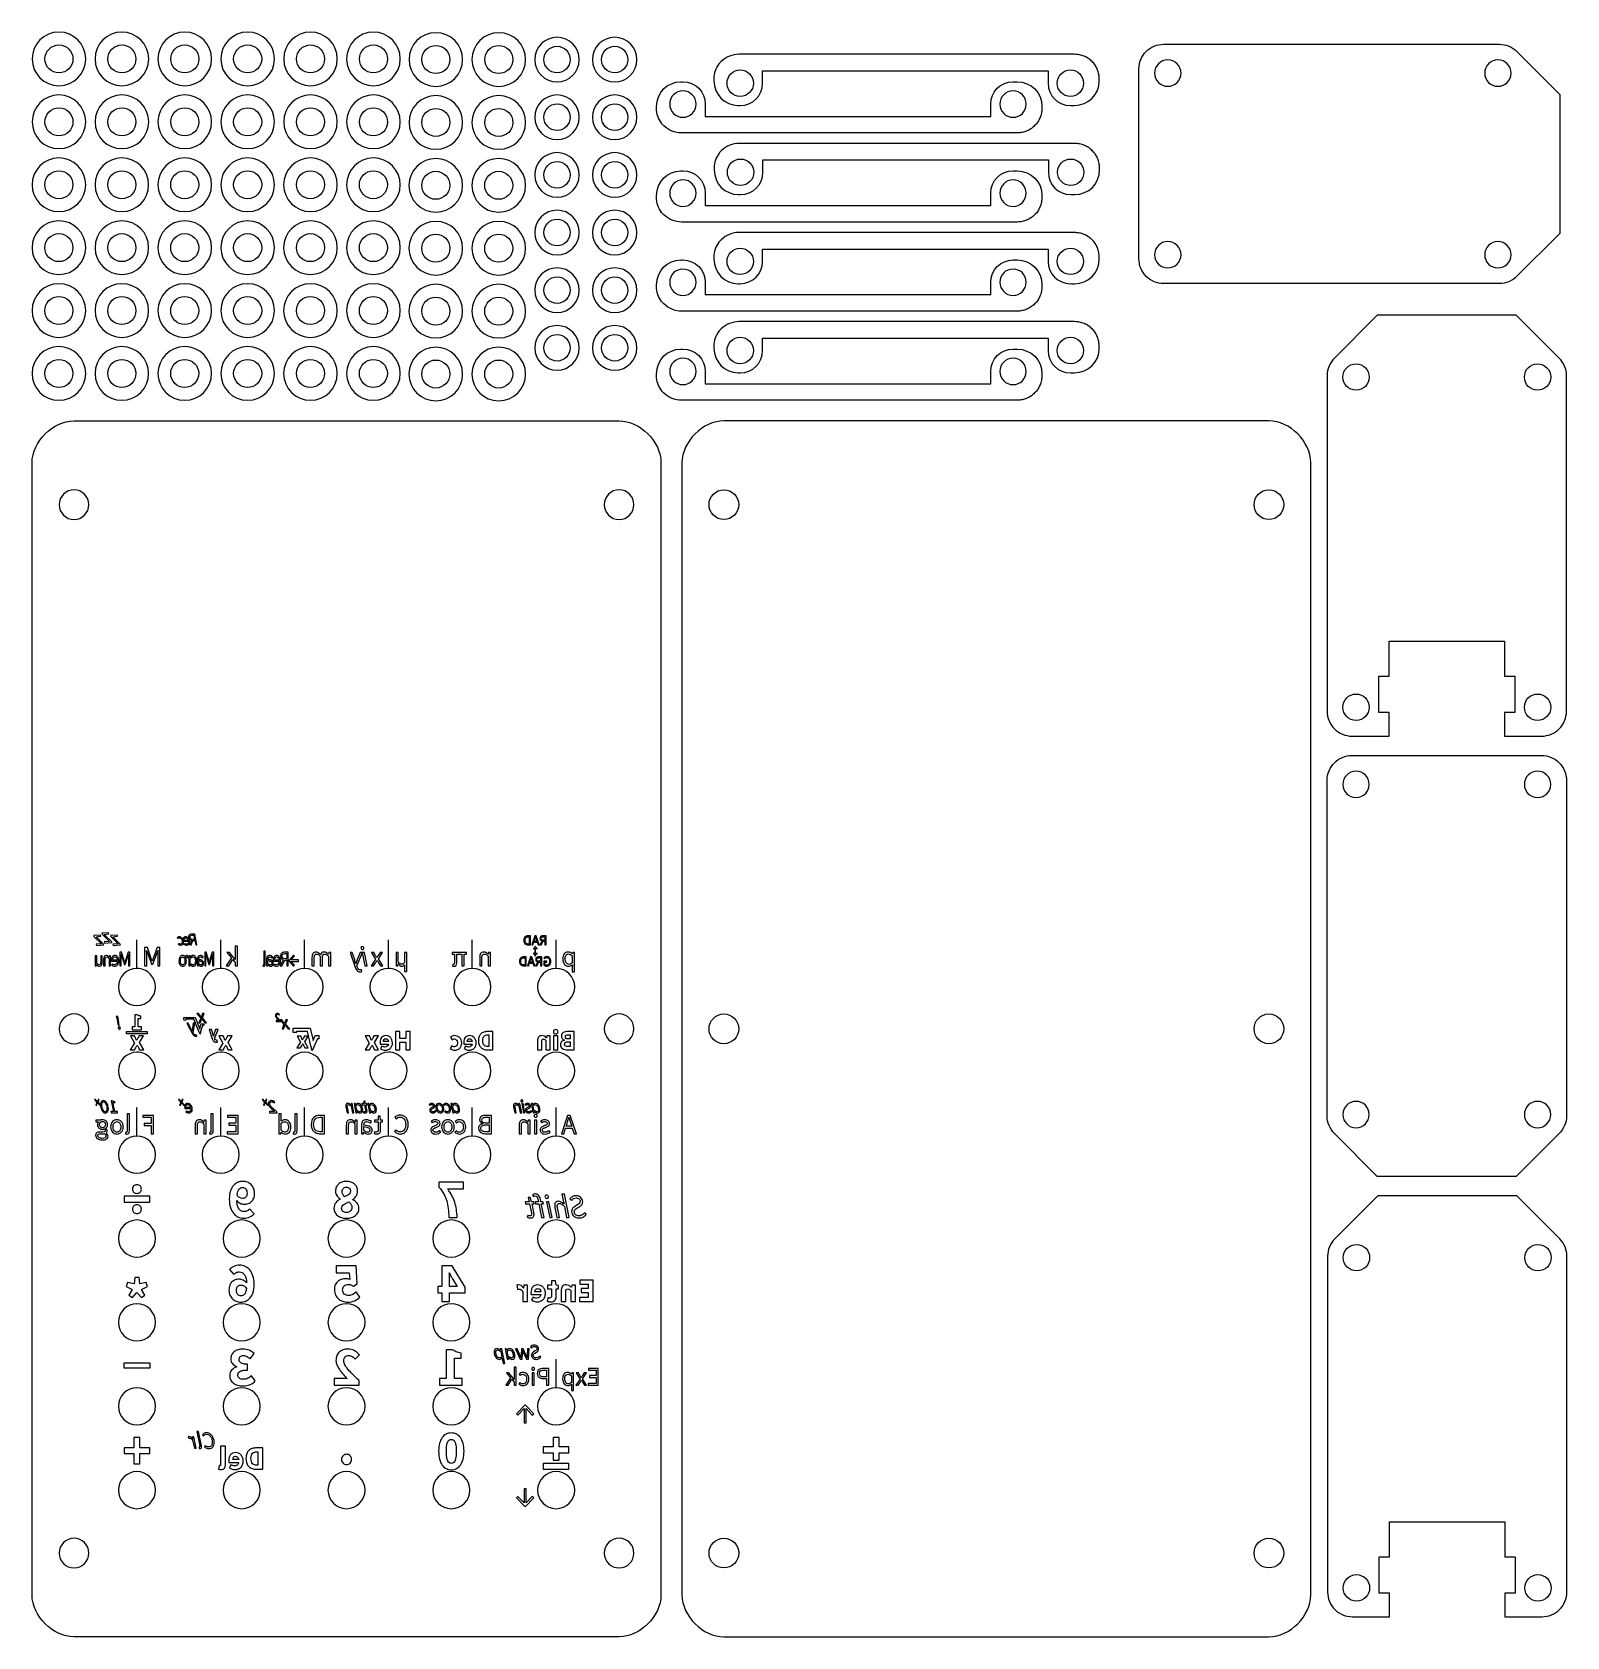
# Model space of a CAD drawing. Extents: x 0 to 186, y 0 to 195.
import ezdxf

# ---------------------------------------------------------------- set-up
doc = ezdxf.new("R2010")
doc.units = 0
doc.layers.add('cut', color=7, linetype='CONTINUOUS')
doc.layers.add('engrave', color=7, linetype='CONTINUOUS')

msp = doc.modelspace()

# ---------------------------------------------------------------- linework, layer by layer
at = {"layer": 'cut', "color": 7}
for points in [[(3.307291, 194.510149), (3.307291, 194.510149)], [(10.931666, 194.510149), (10.931666, 194.510149)], [(18.551666, 194.510149), (18.551666, 194.510149)], [(26.17604, 194.510149), (26.17604, 194.510149)], [(33.787292, 194.510149), (33.787292, 194.510149)], [(41.411666, 194.510149), (41.411666, 194.510149)], [(48.974375, 194.439585), (48.974375, 194.439585)], [(56.598749, 194.439585), (56.598749, 194.439585)], [(3.307291, 192.957927), (3.307291, 192.957927)], [(10.931666, 192.957927), (10.931666, 192.957927)], [(18.551666, 192.957927), (18.551666, 192.957927)], [(26.17604, 192.957927), (26.17604, 192.957927)], [(33.787292, 192.957927), (33.787292, 192.957927)], [(41.411666, 192.957927), (41.411666, 192.957927)], [(48.974375, 192.887363), (48.974375, 192.887363)], [(56.598749, 192.887363), (56.598749, 192.887363)], [(63.65875, 193.883964), (63.65875, 193.883964)], [(63.65875, 192.79035), (63.65875, 192.79035)], [(70.64375, 193.883964), (70.64375, 193.883964)], [(70.64375, 192.79035), (70.64375, 192.79035)], [(137.16, 193.039999), (177.835278, 193.039999)], [(83.564166, 190.947778), (83.317221, 190.700833)], [(126.365006, 191.820211), (86.36, 191.820211), (85.689722, 191.820211), (85.689652, 191.820917)], [(137.664235, 191.141394), (137.664235, 191.141394)], [(177.664237, 191.141394), (177.664237, 191.141394)], [(179.960764, 192.166874), (185.164236, 186.963402), (185.164236, 170.118261), (179.960764, 164.923608)], [(82.664582, 188.822306), (82.664582, 188.619445)], [(85.857221, 189.924722), (85.857221, 189.924722)], [(88.564791, 188.319583), (88.564791, 188.619445), (88.564791, 188.822306), (88.564791, 189.818889), (123.163477, 189.818889), (123.163477, 188.822306), (123.163477, 188.619445), (123.163477, 188.319583)], [(125.862227, 189.924722), (125.862227, 189.924722)], [(129.363546, 188.619445), (129.363546, 188.822306)], [(134.161386, 167.040274), (134.161386, 190.041388)], [(3.307291, 186.890149), (3.307291, 186.890149)], [(10.931666, 186.890149), (10.931666, 186.890149)], [(18.551666, 186.890149), (18.551666, 186.890149)], [(26.17604, 186.890149), (26.17604, 186.890149)], [(33.787292, 186.890149), (33.787292, 186.890149)], [(41.411666, 186.890149), (41.411666, 186.890149)], [(48.974375, 186.819585), (48.974375, 186.819585)], [(56.598749, 186.819585), (56.598749, 186.819585)], [(63.65875, 186.898964), (63.65875, 186.898964)], [(70.64375, 186.898964), (70.64375, 186.898964)], [(119.212436, 188.495298), (119.415283, 188.495298)], [(3.307291, 185.337927), (3.307291, 185.337927)], [(10.931666, 185.337927), (10.931666, 185.337927)], [(18.551666, 185.337927), (18.551666, 185.337927)], [(26.17604, 185.337927), (26.17604, 185.337927)], [(33.787292, 185.337927), (33.787292, 185.337927)], [(41.411666, 185.337927), (41.411666, 185.337927)], [(48.974375, 185.267363), (48.974375, 185.267363)], [(56.598749, 185.267363), (56.598749, 185.267363)], [(63.65875, 185.80535), (63.65875, 185.80535)], [(70.64375, 185.80535), (70.64375, 185.80535)], [(75.714931, 185.293825), (75.714931, 185.496687)], [(81.615139, 185.796548), (81.615139, 185.496687), (81.615139, 185.293825), (81.615139, 184.297239), (116.213825, 184.297239), (116.213825, 185.293825), (116.213825, 185.496687), (116.213825, 185.796548)], [(122.413895, 185.496687), (122.413895, 185.293825)], [(126.162088, 185.620833), (126.364935, 185.620833)], [(76.614514, 183.16835), (76.367569, 183.415295)], [(78.907569, 184.191406), (78.907569, 184.191406)], [(118.912575, 184.191406), (118.912575, 184.191406)], [(119.415354, 182.295917), (79.410348, 182.295917), (78.740071, 182.295917), (78.74, 182.295212)], [(126.400283, 181.025212), (86.395278, 181.025212), (85.725, 181.025212), (85.724929, 181.025917)], [(3.302917, 179.270149), (3.302917, 179.270149)], [(10.927291, 179.270149), (10.927291, 179.270149)], [(18.547291, 179.270149), (18.547291, 179.270149)], [(26.171666, 179.270149), (26.171666, 179.270149)], [(33.782917, 179.270149), (33.782917, 179.270149)], [(41.407292, 179.270149), (41.407292, 179.270149)], [(48.970001, 179.199585), (48.970001, 179.199585)], [(56.594375, 179.199585), (56.594375, 179.199585)], [(63.65875, 179.913964), (63.65875, 179.913964)], [(70.64375, 179.913964), (70.64375, 179.913964)], [(83.599443, 180.152778), (83.352499, 179.905834)], [(85.892499, 179.129722), (85.892499, 179.129722)], [(88.600068, 177.524584), (88.600068, 177.824445), (88.600068, 178.027306), (88.600068, 179.023889), (123.198755, 179.023889), (123.198755, 178.027306), (123.198755, 177.824445), (123.198755, 177.524584)], [(125.897505, 179.129722), (125.897505, 179.129722)], [(3.302917, 177.717927), (3.302917, 177.717927)], [(10.927291, 177.717927), (10.927291, 177.717927)], [(18.547291, 177.717927), (18.547291, 177.717927)], [(26.171666, 177.717927), (26.171666, 177.717927)], [(33.782917, 177.717927), (33.782917, 177.717927)], [(41.407292, 177.717927), (41.407292, 177.717927)], [(48.970001, 177.647363), (48.970001, 177.647363)], [(56.594375, 177.647363), (56.594375, 177.647363)], [(63.65875, 178.82035), (63.65875, 178.82035)], [(70.64375, 178.82035), (70.64375, 178.82035)], [(82.69986, 178.027306), (82.69986, 177.824445)], [(119.212436, 177.700298), (119.415283, 177.700298)], [(129.398824, 177.824445), (129.398824, 178.027306)], [(81.615139, 175.001548), (81.615139, 174.701687), (81.615139, 174.498825), (81.615139, 173.50224), (116.213825, 173.50224), (116.213825, 174.498825), (116.213825, 174.701687), (116.213825, 175.001548)], [(75.714931, 174.498825), (75.714931, 174.701687)], [(78.907569, 173.396406), (78.907569, 173.396406)], [(118.912575, 173.396406), (118.912575, 173.396406)], [(122.413895, 174.701687), (122.413895, 174.498825)], [(126.197366, 174.825834), (126.400213, 174.825834)], [(3.302917, 171.650148), (3.302917, 171.650148)], [(10.927291, 171.650148), (10.927291, 171.650148)], [(18.547291, 171.650148), (18.547291, 171.650148)], [(26.171666, 171.650148), (26.171666, 171.650148)], [(33.782917, 171.650148), (33.782917, 171.650148)], [(41.407292, 171.650148), (41.407292, 171.650148)], [(48.970001, 171.579586), (48.970001, 171.579586)], [(56.594375, 171.579586), (56.594375, 171.579586)], [(63.65875, 172.928964), (63.65875, 172.928964)], [(63.65875, 171.83535), (63.65875, 171.83535)], [(70.64375, 172.928964), (70.64375, 172.928964)], [(70.64375, 171.83535), (70.64375, 171.83535)], [(76.614514, 172.373351), (76.367569, 172.620295)], [(119.415354, 171.500917), (79.410348, 171.500917), (78.740071, 171.500917), (78.74, 171.500212)], [(3.302917, 170.097926), (3.302917, 170.097926)], [(10.927291, 170.097926), (10.927291, 170.097926)], [(18.547291, 170.097926), (18.547291, 170.097926)], [(26.171666, 170.097926), (26.171666, 170.097926)], [(33.782917, 170.097926), (33.782917, 170.097926)], [(41.407292, 170.097926), (41.407292, 170.097926)], [(48.970001, 170.027363), (48.970001, 170.027363)], [(56.594375, 170.027363), (56.594375, 170.027363)], [(83.564166, 169.357778), (83.317221, 169.110834)], [(126.365006, 170.230212), (86.36, 170.230212), (85.689722, 170.230212), (85.689652, 170.230917)], [(137.664235, 169.141391), (137.664235, 169.141391)], [(177.664237, 169.141391), (177.664237, 169.141391)], [(82.664582, 167.232306), (82.664582, 167.029445)], [(85.857221, 168.334722), (85.857221, 168.334722)], [(88.564791, 166.729584), (88.564791, 167.029445), (88.564791, 167.232306), (88.564791, 168.228889), (123.163477, 168.228889), (123.163477, 167.232306), (123.163477, 167.029445), (123.163477, 166.729584)], [(125.862227, 168.334722), (125.862227, 168.334722)], [(129.363546, 167.029445), (129.363546, 167.232306)], [(63.65875, 165.943964), (63.65875, 165.943964)], [(70.64375, 165.943964), (70.64375, 165.943964)], [(119.212436, 166.905298), (119.415283, 166.905298)], [(3.302917, 164.030148), (3.302917, 164.030148)], [(10.927291, 164.030148), (10.927291, 164.030148)], [(18.547291, 164.030148), (18.547291, 164.030148)], [(26.171666, 164.030148), (26.171666, 164.030148)], [(33.782917, 164.030148), (33.782917, 164.030148)], [(41.407292, 164.030148), (41.407292, 164.030148)], [(48.970001, 163.959586), (48.970001, 163.959586)], [(56.594375, 163.959586), (56.594375, 163.959586)], [(63.65875, 164.85035), (63.65875, 164.85035)], [(70.64375, 164.85035), (70.64375, 164.85035)], [(75.714931, 163.703825), (75.714931, 163.906687)], [(81.615139, 164.206548), (81.615139, 163.906687), (81.615139, 163.703825), (81.615139, 162.70724), (116.213825, 162.70724), (116.213825, 163.703825), (116.213825, 163.906687), (116.213825, 164.206548)], [(122.413895, 163.906687), (122.413895, 163.703825)], [(126.162088, 164.030834), (126.364935, 164.030834)], [(177.835278, 164.041663), (137.16, 164.041663)], [(3.302917, 162.477926), (3.302917, 162.477926)], [(10.927291, 162.477926), (10.927291, 162.477926)], [(18.547291, 162.477926), (18.547291, 162.477926)], [(26.171666, 162.477926), (26.171666, 162.477926)], [(33.782917, 162.477926), (33.782917, 162.477926)], [(41.407292, 162.477926), (41.407292, 162.477926)], [(48.970001, 162.407363), (48.970001, 162.407363)], [(56.594375, 162.407363), (56.594375, 162.407363)], [(76.614514, 161.578349), (76.367569, 161.825294)], [(78.907569, 162.601406), (78.907569, 162.601406)], [(118.912575, 162.601406), (118.912575, 162.601406)], [(119.415354, 160.705916), (79.410348, 160.705916), (78.740071, 160.705916), (78.74, 160.70521)], [(126.365006, 159.43521), (86.36, 159.43521), (85.689722, 159.43521), (85.689652, 159.435916)], [(185.096587, 155.019381), (179.893115, 160.222853), (163.047971, 160.222853), (157.853332, 155.019381)], [(63.65875, 158.958966), (63.65875, 158.958966)], [(63.65875, 157.865352), (63.65875, 157.865352)], [(70.64375, 158.958966), (70.64375, 158.958966)], [(70.64375, 157.865352), (70.64375, 157.865352)], [(83.564166, 158.562777), (83.317221, 158.315832)], [(85.857221, 157.539721), (85.857221, 157.539721)], [(125.862227, 157.539721), (125.862227, 157.539721)], [(3.302917, 156.410148), (3.302917, 156.410148)], [(10.927291, 156.410148), (10.927291, 156.410148)], [(18.547291, 156.410148), (18.547291, 156.410148)], [(26.171666, 156.410148), (26.171666, 156.410148)], [(33.782917, 156.410148), (33.782917, 156.410148)], [(41.407292, 156.410148), (41.407292, 156.410148)], [(48.970001, 156.339586), (48.970001, 156.339586)], [(56.594375, 156.339586), (56.594375, 156.339586)], [(82.664582, 156.437305), (82.664582, 156.234443)], [(88.564791, 155.934582), (88.564791, 156.234443), (88.564791, 156.437305), (88.564791, 157.433888), (123.163477, 157.433888), (123.163477, 156.437305), (123.163477, 156.234443), (123.163477, 155.934582)], [(119.212436, 156.110297), (119.415283, 156.110297)], [(129.363546, 156.234443), (129.363546, 156.437305)], [(3.302917, 154.857926), (3.302917, 154.857926)], [(10.927291, 154.857926), (10.927291, 154.857926)], [(18.547291, 154.857926), (18.547291, 154.857926)], [(26.171666, 154.857926), (26.171666, 154.857926)], [(33.782917, 154.857926), (33.782917, 154.857926)], [(41.407292, 154.857926), (41.407292, 154.857926)], [(48.970001, 154.787363), (48.970001, 154.787363)], [(56.594375, 154.787363), (56.594375, 154.787363)], [(75.714931, 152.908824), (75.714931, 153.111685)], [(78.907569, 151.806405), (78.907569, 151.806405)], [(81.615139, 153.411547), (81.615139, 153.111685), (81.615139, 152.908824), (81.615139, 151.912238), (116.213825, 151.912238), (116.213825, 152.908824), (116.213825, 153.111685), (116.213825, 153.411547)], [(118.912575, 151.806405), (118.912575, 151.806405)], [(122.413895, 153.111685), (122.413895, 152.908824)], [(126.162088, 153.235832), (126.364935, 153.235832)], [(156.971388, 152.893895), (156.971388, 112.218603)], [(162.069026, 152.726325), (162.069026, 152.726325)], [(184.073532, 152.726325), (184.073532, 152.726325)], [(185.969727, 112.218603), (185.969727, 152.893895), (185.969727, 152.893895)], [(76.614514, 150.783349), (76.367569, 151.030294)], [(119.415354, 149.910916), (79.410348, 149.910916), (78.740071, 149.910916), (78.74, 149.91021)], [(5.132916, 147.423314), (71.172917, 147.423314), (71.172917, 147.423314)], [(149.912916, 147.423316), (83.872916, 147.423316), (83.872916, 147.423316)], [(0.052916, 5.183316), (0.052916, 142.343314)], [(76.252917, 142.343314), (76.252917, 5.183316)], [(78.792916, 142.343316), (78.792916, 119.483316), (78.792916, 115.232344), (78.792916, 105.954288), (78.792916, 99.163316), (78.792916, 5.183316)], [(154.992916, 5.183316), (154.992916, 142.343316)], [(5.132916, 139.062481), (5.132916, 139.062481)], [(71.172917, 139.062481), (71.172917, 139.062481)], [(83.872916, 139.062483), (83.872916, 139.062483)], [(149.912916, 139.062483), (149.912916, 139.062483)], [(159.969999, 109.219992), (164.485554, 109.219992), (164.485554, 112.068686), (163.233193, 112.068686), (163.233193, 116.469575), (164.485554, 116.469575), (164.485554, 120.720547), (168.295554, 120.720547), (172.105549, 120.720547), (174.645549, 120.720547), (178.45556, 120.720547), (178.45556, 116.469575), (179.707921, 116.469575), (179.707921, 112.068686), (178.45556, 112.068686), (178.45556, 109.219992), (182.971115, 109.219992)], [(162.069026, 112.721325), (162.069026, 112.721325)], [(184.073532, 112.721325), (184.073532, 112.721325)], [(159.969999, 106.882847), (182.97111, 106.882847)], [(156.971388, 63.208958), (156.971388, 103.884236)], [(162.071115, 103.380001), (162.071115, 103.380001)], [(184.071116, 103.380001), (184.071116, 103.380001)], [(185.969721, 103.884236), (185.969721, 63.208958)], [(12.752916, 81.09226), (12.752916, 81.092274)], [(22.912916, 81.09226), (22.912916, 81.092274)], [(33.072917, 81.092274), (33.072917, 81.092274)], [(43.232917, 81.09226), (43.232917, 81.092274)], [(53.392917, 81.092274), (53.392917, 81.092274)], [(63.552917, 81.092274), (63.552917, 81.092274)], [(5.132916, 75.562483), (5.132916, 75.562483)], [(71.172917, 75.562483), (71.172917, 75.562483)], [(83.872916, 75.562483), (83.872916, 75.562483)], [(149.912916, 75.562483), (149.912916, 75.562483)], [(12.752916, 70.93226), (12.752916, 70.932274)], [(22.912916, 70.93226), (22.912916, 70.932274)], [(33.072917, 70.932274), (33.072917, 70.932274)], [(43.232917, 70.93226), (43.232917, 70.932274)], [(53.392917, 70.932274), (53.392917, 70.932274)], [(63.552917, 70.932274), (63.552917, 70.932274)], [(162.071115, 63.379999), (162.071115, 63.379999)], [(184.071116, 63.379999), (184.071116, 63.379999)], [(12.752916, 60.772274), (12.752916, 60.772274)], [(22.912916, 60.772274), (22.912916, 60.772274)], [(33.072917, 60.772274), (33.072917, 60.772274)], [(43.232917, 60.772274), (43.232917, 60.772274)], [(53.392917, 60.772274), (53.392917, 60.772274)], [(63.552917, 60.772274), (63.552917, 60.772274)], [(185.096596, 61.083472), (179.893124, 55.88), (163.047985, 55.88), (157.853332, 61.083472)], [(185.146589, 48.339389), (179.943117, 53.542861), (163.097972, 53.542861), (157.903333, 48.339389)], [(12.752916, 50.612274), (12.752916, 50.612274)], [(25.452916, 50.612274), (25.452916, 50.612274)], [(38.152917, 50.612274), (38.152917, 50.612274)], [(50.852917, 50.612274), (50.852917, 50.612274)], [(63.552917, 50.612274), (63.552917, 50.612274)], [(157.021389, 46.213903), (157.021389, 5.538611)], [(162.119028, 46.046334), (162.119028, 46.046334)], [(184.123533, 46.046334), (184.123533, 46.046334)], [(186.019728, 5.538611), (186.019728, 46.213903), (186.019728, 46.213903)], [(12.752916, 40.452274), (12.752916, 40.452274)], [(25.452916, 40.452274), (25.452916, 40.452274)], [(38.152917, 40.452274), (38.152917, 40.452274)], [(50.852917, 40.452274), (50.852917, 40.452274)], [(63.552917, 40.452274), (63.552917, 40.452274)], [(12.752916, 30.292274), (12.752916, 30.292274)], [(25.452916, 30.292274), (25.452916, 30.292274)], [(38.152917, 30.292274), (38.152917, 30.292274)], [(50.852917, 30.292274), (50.852917, 30.292274)], [(63.552917, 30.292274), (63.552917, 30.292274)], [(12.752916, 20.132274), (12.752916, 20.132274)], [(25.452916, 20.132274), (25.452916, 20.132274)], [(38.152917, 20.132274), (38.152917, 20.132274)], [(50.852917, 20.132274), (50.852917, 20.132274)], [(63.552917, 20.132274), (63.552917, 20.132274)], [(160.02, 2.54), (164.535556, 2.54), (164.535556, 5.388695), (163.283194, 5.388695), (163.283194, 9.789583), (164.535556, 9.789583), (164.535556, 14.040556), (168.345556, 14.040556), (172.15555, 14.040556), (174.69555, 14.040556), (178.505561, 14.040556), (178.505561, 9.789583), (179.757922, 9.789583), (179.757922, 5.388695), (178.505561, 5.388695), (178.505561, 2.54), (183.021117, 2.54)], [(5.132916, 12.062483), (5.132916, 12.062483)], [(71.172917, 12.062483), (71.172917, 12.062483)], [(83.872916, 12.062483), (83.872916, 12.062483)], [(149.912916, 12.062483), (149.912916, 12.062483)], [(162.119028, 6.041334), (162.119028, 6.041334)], [(184.123533, 6.041334), (184.123533, 6.041334)], [(71.172917, 0.103316), (5.132916, 0.103316)], [(83.872916, 0.103316), (149.912916, 0.103316)]]:
    msp.add_lwpolyline(points, dxfattribs=at)
for points in [[(3.307291, 194.510149), (1.514779, 194.510149), (0.057291, 193.050699), (0.057291, 191.255774)], [(6.557292, 191.255774), (6.557292, 193.050699), (5.099803, 194.510149), (3.307291, 194.510149)], [(10.931666, 194.510149), (9.139154, 194.510149), (7.681665, 193.050699), (7.681665, 191.255774)], [(14.181666, 191.255774), (14.181666, 193.050699), (12.724177, 194.510149), (10.931666, 194.510149)], [(18.551666, 194.510149), (16.759154, 194.510149), (15.301665, 193.050699), (15.301665, 191.255774)], [(21.801666, 191.255774), (21.801666, 193.050699), (20.344177, 194.510149), (18.551666, 194.510149)], [(26.17604, 194.510149), (24.383528, 194.510149), (22.92604, 193.050699), (22.92604, 191.255774)], [(29.426041, 191.255774), (29.426041, 193.050699), (27.968552, 194.510149), (26.17604, 194.510149)], [(33.787292, 194.510149), (31.99478, 194.510149), (30.537291, 193.050699), (30.537291, 191.255774)], [(37.037292, 191.255774), (37.037292, 193.050699), (35.579804, 194.510149), (33.787292, 194.510149)], [(41.411666, 194.510149), (39.619154, 194.510149), (38.161666, 193.050699), (38.161666, 191.255774)], [(44.661667, 191.255774), (44.661667, 193.050699), (43.204178, 194.510149), (41.411666, 194.510149)], [(48.974375, 194.439585), (47.181863, 194.439585), (45.724374, 192.980135), (45.724374, 191.18521)], [(52.224376, 191.18521), (52.224376, 192.980135), (50.766887, 194.439585), (48.974375, 194.439585)], [(56.598749, 194.439585), (54.806238, 194.439585), (53.348749, 192.980135), (53.348749, 191.18521)], [(59.84875, 191.18521), (59.84875, 192.980135), (58.391261, 194.439585), (56.598749, 194.439585)], [(1.607427, 191.255774), (1.607427, 192.194657), (2.36967, 192.957927), (3.307291, 192.957927)], [(3.307291, 192.957927), (4.244912, 192.957927), (5.007155, 192.194657), (5.007155, 191.255774)], [(9.231802, 191.255774), (9.231802, 192.194657), (9.994044, 192.957927), (10.931666, 192.957927)], [(10.931666, 192.957927), (11.869287, 192.957927), (12.63153, 192.194657), (12.63153, 191.255774)], [(16.851802, 191.255774), (16.851802, 192.194657), (17.614045, 192.957927), (18.551666, 192.957927)], [(18.551666, 192.957927), (19.489287, 192.957927), (20.25153, 192.194657), (20.25153, 191.255774)], [(24.476176, 191.255774), (24.476176, 192.194657), (25.238419, 192.957927), (26.17604, 192.957927)], [(26.17604, 192.957927), (27.113662, 192.957927), (27.875904, 192.194657), (27.875904, 191.255774)], [(32.087428, 191.255774), (32.087428, 192.194657), (32.84967, 192.957927), (33.787292, 192.957927)], [(33.787292, 192.957927), (34.724913, 192.957927), (35.487156, 192.194657), (35.487156, 191.255774)], [(39.711802, 191.255774), (39.711802, 192.194657), (40.474045, 192.957927), (41.411666, 192.957927)], [(41.411666, 192.957927), (42.349287, 192.957927), (43.11153, 192.194657), (43.11153, 191.255774)], [(47.274511, 191.18521), (47.274511, 192.124093), (48.036754, 192.887363), (48.974375, 192.887363)], [(48.974375, 192.887363), (49.911996, 192.887363), (50.674239, 192.124093), (50.674239, 191.18521)], [(54.898885, 191.18521), (54.898885, 192.124093), (55.661128, 192.887363), (56.598749, 192.887363)], [(56.598749, 192.887363), (57.536371, 192.887363), (58.298613, 192.124093), (58.298613, 191.18521)], [(63.65875, 193.883964), (62.167581, 193.883964), (60.96, 192.676389), (60.96, 191.185211)], [(62.053611, 191.185211), (62.053611, 192.068878), (62.775095, 192.79035), (63.65875, 192.79035)], [(66.3575, 191.185211), (66.3575, 192.676389), (65.149919, 193.883964), (63.65875, 193.883964)], [(63.65875, 192.79035), (64.542405, 192.79035), (65.255069, 192.068878), (65.255069, 191.185211)], [(70.64375, 193.883964), (69.152581, 193.883964), (67.945, 192.676389), (67.945, 191.185211)], [(69.038611, 191.185211), (69.038611, 192.068877), (69.760095, 192.79035), (70.64375, 192.79035)], [(73.3425, 191.185211), (73.3425, 192.676389), (72.134919, 193.883964), (70.64375, 193.883964)], [(70.64375, 192.79035), (71.527405, 192.79035), (72.240069, 192.068877), (72.240069, 191.185211)], [(135.040153, 192.161232), (135.595171, 192.716251), (136.375086, 193.039556), (137.16, 193.039999)], [(177.835278, 193.039999), (178.621292, 193.042539), (179.403491, 192.721195), (179.960764, 192.166874)], [(0.057291, 191.255774), (0.057291, 189.460849), (1.514779, 188.010219), (3.307291, 188.010219)], [(3.307291, 189.562441), (2.36967, 189.562441), (1.607427, 190.316889), (1.607427, 191.255774)], [(3.307291, 188.010219), (5.099803, 188.010219), (6.557292, 189.460849), (6.557292, 191.255774)], [(5.007155, 191.255774), (5.007155, 190.316889), (4.244912, 189.562441), (3.307291, 189.562441)], [(7.681665, 191.255774), (7.681665, 189.460849), (9.139154, 188.010219), (10.931666, 188.010219)], [(10.931666, 189.562441), (9.994044, 189.562441), (9.231802, 190.316889), (9.231802, 191.255774)], [(10.931666, 188.010219), (12.724177, 188.010219), (14.181666, 189.460849), (14.181666, 191.255774)], [(12.63153, 191.255774), (12.63153, 190.316889), (11.869287, 189.562441), (10.931666, 189.562441)], [(15.301665, 191.255774), (15.301665, 189.460849), (16.759154, 188.010219), (18.551666, 188.010219)], [(18.551666, 189.562441), (17.614044, 189.562441), (16.851802, 190.316889), (16.851802, 191.255774)], [(18.551666, 188.010219), (20.344178, 188.010219), (21.801666, 189.460849), (21.801666, 191.255774)], [(20.25153, 191.255774), (20.25153, 190.316889), (19.489287, 189.562441), (18.551666, 189.562441)], [(22.92604, 191.255774), (22.92604, 189.460849), (24.383528, 188.010219), (26.17604, 188.010219)], [(26.17604, 189.562441), (25.238419, 189.562441), (24.476176, 190.316889), (24.476176, 191.255774)], [(26.17604, 188.010219), (27.968552, 188.010219), (29.426041, 189.460849), (29.426041, 191.255774)], [(27.875904, 191.255774), (27.875904, 190.316889), (27.113662, 189.562441), (26.17604, 189.562441)], [(30.537291, 191.255774), (30.537291, 189.460849), (31.99478, 188.010219), (33.787292, 188.010219)], [(33.787292, 189.562441), (32.84967, 189.562441), (32.087428, 190.316889), (32.087428, 191.255774)], [(33.787292, 188.010219), (35.579804, 188.010219), (37.037292, 189.460849), (37.037292, 191.255774)], [(35.487156, 191.255774), (35.487156, 190.316889), (34.724913, 189.562441), (33.787292, 189.562441)], [(38.161666, 191.255774), (38.161666, 189.460849), (39.619154, 188.010219), (41.411666, 188.010219)], [(41.411666, 189.562441), (40.474045, 189.562441), (39.711802, 190.316889), (39.711802, 191.255774)], [(41.411666, 188.010219), (43.204178, 188.010219), (44.661667, 189.460849), (44.661667, 191.255774)], [(43.11153, 191.255774), (43.11153, 190.316889), (42.349287, 189.562441), (41.411666, 189.562441)], [(45.724374, 191.18521), (45.724374, 189.390285), (47.181863, 187.939655), (48.974375, 187.939655)], [(48.974375, 189.491877), (48.036754, 189.491877), (47.274511, 190.246325), (47.274511, 191.18521)], [(48.974375, 187.939655), (50.766887, 187.939655), (52.224376, 189.390285), (52.224376, 191.18521)], [(50.674239, 191.18521), (50.674239, 190.246325), (49.911996, 189.491877), (48.974375, 189.491877)], [(53.348749, 191.18521), (53.348749, 189.390285), (54.806238, 187.939655), (56.598749, 187.939655)], [(56.598749, 189.491877), (55.661128, 189.491877), (54.898885, 190.246325), (54.898885, 191.18521)], [(56.598749, 187.939655), (58.391261, 187.939655), (59.84875, 189.390285), (59.84875, 191.18521)], [(58.298613, 191.18521), (58.298613, 190.246325), (57.536371, 189.491877), (56.598749, 189.491877)], [(60.96, 191.185211), (60.96, 189.694034), (62.167581, 188.486461), (63.65875, 188.486461)], [(63.65875, 189.588906), (62.775095, 189.588906), (62.053611, 190.301574), (62.053611, 191.185211)], [(63.65875, 188.486461), (65.149919, 188.486461), (66.3575, 189.694034), (66.3575, 191.185211)], [(65.255069, 191.185211), (65.255069, 190.301574), (64.542405, 189.588906), (63.65875, 189.588906)], [(67.945, 191.185211), (67.945, 189.694034), (69.152581, 188.486461), (70.64375, 188.486461)], [(70.64375, 189.588906), (69.760095, 189.588906), (69.038611, 190.301574), (69.038611, 191.185211)], [(70.64375, 188.486461), (72.134919, 188.486461), (73.3425, 189.694034), (73.3425, 191.185211)], [(72.240069, 191.185211), (72.240069, 190.301574), (71.527405, 189.588906), (70.64375, 189.588906)], [(83.273124, 190.647917), (82.8915, 190.144094), (82.664582, 189.511972), (82.664582, 188.822306)], [(83.317221, 190.700833), (83.303195, 190.683053), (83.286755, 190.665923), (83.273124, 190.647917)], [(85.689652, 191.820917), (84.903637, 191.823739), (84.121442, 191.502091), (83.564166, 190.947778)], [(126.656047, 191.802714), (126.55852, 191.812591), (126.46312, 191.820211), (126.365006, 191.820211)], [(126.673686, 191.802714), (126.667929, 191.802714), (126.661805, 191.802714), (126.656047, 191.802714)], [(126.947089, 191.758602), (126.856699, 191.776947), (126.765377, 191.792779), (126.673686, 191.802714)], [(127.238131, 191.688047), (127.144351, 191.716777), (127.043172, 191.739073), (126.947089, 191.758602)], [(127.511533, 191.591047), (127.420915, 191.628611), (127.33191, 191.659317), (127.238131, 191.688047)], [(127.537978, 191.582298), (127.52968, 191.585685), (127.519859, 191.58766), (127.511533, 191.591047)], [(127.758464, 191.476465), (127.685681, 191.514565), (127.613591, 191.550125), (127.537978, 191.582298)], [(127.793742, 191.458967), (127.781945, 191.465458), (127.770374, 191.470256), (127.758464, 191.476465)], [(128.031867, 191.309022), (127.955483, 191.359681), (127.874415, 191.415392), (127.793742, 191.458967)], [(128.040672, 191.309022), (128.038696, 191.309022), (128.033927, 191.309022), (128.031867, 191.309022)], [(128.269977, 191.141467), (128.195883, 191.201891), (128.120233, 191.255993), (128.040672, 191.309022)], [(128.278783, 191.141467), (128.277089, 191.141467), (128.271812, 191.141467), (128.269977, 191.141467)], [(128.48163, 190.938606), (128.413758, 191.00648), (128.352976, 191.080676), (128.278783, 191.141467)], [(128.684477, 190.735773), (128.623706, 190.809969), (128.549502, 190.870731), (128.48163, 190.938606)], [(128.684477, 190.727024), (128.683066, 190.729846), (128.685888, 190.734079), (128.684477, 190.735773)], [(128.852047, 190.497718), (128.799613, 190.57547), (128.743797, 190.654718), (128.684477, 190.727024)], [(134.161386, 190.041388), (134.161951, 190.826302), (134.485134, 191.606214), (135.040153, 192.161232)], [(137.664235, 191.141394), (136.78058, 191.141394), (136.064236, 190.42505), (136.064236, 189.541395)], [(139.264238, 189.541395), (139.264238, 190.42505), (138.547893, 191.141394), (137.664235, 191.141394)], [(177.664237, 191.141394), (176.780582, 191.141394), (176.062569, 190.42505), (176.062569, 189.541395)], [(179.264028, 189.541395), (179.264028, 190.42505), (178.547892, 191.141394), (177.664237, 191.141394)], [(82.664582, 188.619445), (82.664582, 186.957466), (83.975979, 185.620833), (85.610277, 185.620833)], [(84.260902, 188.319583), (84.260902, 189.203249), (84.973566, 189.924722), (85.857221, 189.924722)], [(85.857221, 189.924722), (86.740879, 189.924722), (87.46236, 189.203249), (87.46236, 188.319583)], [(124.257088, 188.319583), (124.257088, 189.203249), (124.978572, 189.924722), (125.862227, 189.924722)], [(125.862227, 189.924722), (126.745881, 189.924722), (127.458546, 189.203249), (127.458546, 188.319583)], [(126.364935, 185.620833), (128.02693, 185.620833), (129.363546, 186.957466), (129.363546, 188.619445)], [(128.852047, 190.488969), (128.850636, 190.491791), (128.853458, 190.495743), (128.852047, 190.497718)], [(129.001977, 190.25083), (128.957141, 190.333606), (128.904218, 190.411161), (128.852047, 190.488969)], [(129.010783, 190.233332), (129.007791, 190.238977), (129.004997, 190.245468), (129.001977, 190.25083)], [(129.125435, 189.995221), (129.090242, 190.078731), (129.05311, 190.153915), (129.010783, 190.233332)], [(129.134241, 189.968693), (129.130685, 189.977441), (129.129076, 189.986473), (129.125435, 189.995221)], [(129.231255, 189.695276), (129.202536, 189.789058), (129.171802, 189.878071), (129.134241, 189.968693)], [(129.30181, 189.404248), (129.28228, 189.500317), (129.259973, 189.601493), (129.231255, 189.695276)], [(129.345907, 189.130831), (129.336594, 189.223203), (129.319237, 189.314614), (129.30181, 189.404248)], [(129.345907, 189.113333), (129.345343, 189.118978), (129.346472, 189.125187), (129.345907, 189.130831)], [(129.363546, 188.822306), (129.363546, 188.920265), (129.354995, 189.017858), (129.345907, 189.113333)], [(136.064236, 189.541395), (136.064236, 188.65774), (136.78058, 187.941395), (137.664235, 187.941395)], [(137.664235, 187.941395), (138.547893, 187.941395), (139.264238, 188.65774), (139.264238, 189.541395)], [(176.062569, 189.541395), (176.062569, 188.65774), (176.780582, 187.941395), (177.664237, 187.941395)], [(177.664237, 187.941395), (178.547892, 187.941395), (179.264028, 188.65774), (179.264028, 189.541395)], [(3.307291, 186.890149), (1.514779, 186.890149), (0.057291, 185.430699), (0.057291, 183.635774)], [(6.557292, 183.635774), (6.557292, 185.430699), (5.099803, 186.890149), (3.307291, 186.890149)], [(10.931666, 186.890149), (9.139154, 186.890149), (7.681665, 185.430699), (7.681665, 183.635774)], [(14.181666, 183.635774), (14.181666, 185.430699), (12.724177, 186.890149), (10.931666, 186.890149)], [(18.551666, 186.890149), (16.759154, 186.890149), (15.301665, 185.430699), (15.301665, 183.635774)], [(21.801666, 183.635774), (21.801666, 185.430699), (20.344177, 186.890149), (18.551666, 186.890149)], [(26.17604, 186.890149), (24.383528, 186.890149), (22.92604, 185.430699), (22.92604, 183.635774)], [(29.426041, 183.635774), (29.426041, 185.430699), (27.968552, 186.890149), (26.17604, 186.890149)], [(33.787292, 186.890149), (31.99478, 186.890149), (30.537291, 185.430699), (30.537291, 183.635774)], [(37.037292, 183.635774), (37.037292, 185.430699), (35.579804, 186.890149), (33.787292, 186.890149)], [(41.411666, 186.890149), (39.619154, 186.890149), (38.161666, 185.430699), (38.161666, 183.635774)], [(44.661667, 183.635774), (44.661667, 185.430699), (43.204178, 186.890149), (41.411666, 186.890149)], [(48.974375, 186.819585), (47.181863, 186.819585), (45.724374, 185.360135), (45.724374, 183.56521)], [(52.224376, 183.56521), (52.224376, 185.360135), (50.766887, 186.819585), (48.974375, 186.819585)], [(56.598749, 186.819585), (54.806238, 186.819585), (53.348749, 185.360135), (53.348749, 183.56521)], [(59.84875, 183.56521), (59.84875, 185.360135), (58.391261, 186.819585), (56.598749, 186.819585)], [(63.65875, 186.898964), (62.167581, 186.898964), (60.96, 185.691389), (60.96, 184.200212)], [(66.3575, 184.200212), (66.3575, 185.691389), (65.149919, 186.898964), (63.65875, 186.898964)], [(70.64375, 186.898964), (69.152581, 186.898964), (67.945, 185.691389), (67.945, 184.200212)], [(73.3425, 184.200212), (73.3425, 185.691389), (72.134919, 186.898964), (70.64375, 186.898964)], [(75.714931, 185.496687), (75.714931, 187.158665), (77.026327, 188.495298), (78.660625, 188.495298)], [(78.907569, 187.392853), (78.023915, 187.392853), (77.31125, 186.680185), (77.31125, 185.796548)], [(78.660625, 188.495298), (78.70571, 188.495298), (78.74834, 188.488524), (78.792917, 188.486549)], [(78.792917, 188.486549), (78.831736, 188.489371), (78.868335, 188.495298), (78.907569, 188.495298)], [(78.907569, 188.495298), (80.40337, 188.495298), (81.615139, 187.292354), (81.615139, 185.796548)], [(80.512708, 185.796548), (80.512708, 186.680185), (79.791227, 187.392853), (78.907569, 187.392853)], [(85.857221, 186.723278), (84.973566, 186.723278), (84.260902, 187.435946), (84.260902, 188.319583)], [(85.857221, 185.620833), (87.353021, 185.620833), (88.564791, 186.823777), (88.564791, 188.319583)], [(87.46236, 188.319583), (87.46236, 187.435946), (86.740879, 186.723278), (85.857221, 186.723278)], [(116.213825, 185.796548), (116.213825, 187.292354), (117.416775, 188.495298), (118.912575, 188.495298)], [(118.912575, 187.392853), (118.02892, 187.392853), (117.307436, 186.680185), (117.307436, 185.796548)], [(118.912575, 188.495298), (118.960821, 188.495298), (119.006078, 188.488807), (119.053686, 188.486549)], [(120.508895, 185.796548), (120.508895, 186.680185), (119.79623, 187.392853), (118.912575, 187.392853)], [(119.053686, 188.486549), (119.1064, 188.489371), (119.15902, 188.495298), (119.212436, 188.495298)], [(119.415283, 188.495298), (121.077279, 188.495298), (122.413895, 187.158665), (122.413895, 185.496687)], [(123.163477, 188.319583), (123.163477, 186.823777), (124.366426, 185.620833), (125.862227, 185.620833)], [(125.862227, 186.723278), (124.978572, 186.723278), (124.257088, 187.435946), (124.257088, 188.319583)], [(127.458546, 188.319583), (127.458546, 187.435946), (126.745881, 186.723278), (125.862227, 186.723278)], [(1.607427, 183.635774), (1.607427, 184.574657), (2.36967, 185.337927), (3.307291, 185.337927)], [(3.307291, 185.337927), (4.244912, 185.337927), (5.007155, 184.574657), (5.007155, 183.635774)], [(9.231802, 183.635774), (9.231802, 184.574657), (9.994044, 185.337927), (10.931666, 185.337927)], [(10.931666, 185.337927), (11.869287, 185.337927), (12.63153, 184.574657), (12.63153, 183.635774)], [(16.851802, 183.635774), (16.851802, 184.574657), (17.614045, 185.337927), (18.551666, 185.337927)], [(18.551666, 185.337927), (19.489287, 185.337927), (20.25153, 184.574657), (20.25153, 183.635774)], [(24.476176, 183.635774), (24.476176, 184.574657), (25.238419, 185.337927), (26.17604, 185.337927)], [(26.17604, 185.337927), (27.113662, 185.337927), (27.875904, 184.574657), (27.875904, 183.635774)], [(32.087428, 183.635774), (32.087428, 184.574657), (32.84967, 185.337927), (33.787292, 185.337927)], [(33.787292, 185.337927), (34.724913, 185.337927), (35.487156, 184.574657), (35.487156, 183.635774)], [(39.711802, 183.635774), (39.711802, 184.574657), (40.474045, 185.337927), (41.411666, 185.337927)], [(41.411666, 185.337927), (42.349287, 185.337927), (43.11153, 184.574657), (43.11153, 183.635774)], [(47.274511, 183.56521), (47.274511, 184.504093), (48.036754, 185.267363), (48.974375, 185.267363)], [(48.974375, 185.267363), (49.911996, 185.267363), (50.674239, 184.504093), (50.674239, 183.56521)], [(54.898885, 183.56521), (54.898885, 184.504093), (55.661128, 185.267363), (56.598749, 185.267363)], [(56.598749, 185.267363), (57.536371, 185.267363), (58.298613, 184.504093), (58.298613, 183.56521)], [(62.053611, 184.200212), (62.053611, 185.083878), (62.775095, 185.80535), (63.65875, 185.80535)], [(63.65875, 185.80535), (64.542405, 185.80535), (65.255069, 185.083878), (65.255069, 184.200212)], [(69.038611, 184.200212), (69.038611, 185.083878), (69.760095, 185.80535), (70.64375, 185.80535)], [(70.64375, 185.80535), (71.527405, 185.80535), (72.240069, 185.083878), (72.240069, 184.200212)], [(76.323472, 183.468212), (75.941849, 183.972035), (75.714931, 184.604156), (75.714931, 185.293825)], [(77.31125, 185.796548), (77.31125, 184.912879), (78.023915, 184.191406), (78.907569, 184.191406)], [(78.907569, 184.191406), (79.791227, 184.191406), (80.512708, 184.912879), (80.512708, 185.796548)], [(85.610277, 185.620833), (85.655362, 185.620833), (85.697991, 185.627607), (85.742568, 185.629582)], [(85.742568, 185.629582), (85.781388, 185.62676), (85.817987, 185.620833), (85.857221, 185.620833)], [(117.307436, 185.796548), (117.307436, 184.912879), (118.02892, 184.191406), (118.912575, 184.191406)], [(118.912575, 184.191406), (119.79623, 184.191406), (120.508895, 184.912879), (120.508895, 185.796548)], [(122.352158, 184.71188), (122.332629, 184.615812), (122.310322, 184.514635), (122.281603, 184.420853)], [(122.396256, 184.985297), (122.386942, 184.892926), (122.369586, 184.801514), (122.352158, 184.71188)], [(122.396256, 185.002795), (122.395691, 184.99715), (122.39682, 184.990942), (122.396256, 184.985297)], [(122.413895, 185.293825), (122.413895, 185.195866), (122.405343, 185.098273), (122.396256, 185.002795)], [(125.862227, 185.620833), (125.910473, 185.620833), (125.95573, 185.627324), (126.003338, 185.629582)], [(126.003338, 185.629582), (126.056051, 185.62676), (126.108672, 185.620833), (126.162088, 185.620833)], [(0.057291, 183.635774), (0.057291, 181.840849), (1.514779, 180.390219), (3.307291, 180.390219)], [(3.307291, 181.942441), (2.36967, 181.942441), (1.607427, 182.696889), (1.607427, 183.635774)], [(3.307291, 180.390219), (5.099803, 180.390219), (6.557292, 181.840849), (6.557292, 183.635774)], [(5.007155, 183.635774), (5.007155, 182.696889), (4.244912, 181.942441), (3.307291, 181.942441)], [(7.681665, 183.635774), (7.681665, 181.840849), (9.139154, 180.390219), (10.931666, 180.390219)], [(10.931666, 181.942441), (9.994044, 181.942441), (9.231802, 182.696889), (9.231802, 183.635774)], [(10.931666, 180.390219), (12.724177, 180.390219), (14.181666, 181.840849), (14.181666, 183.635774)], [(12.63153, 183.635774), (12.63153, 182.696889), (11.869287, 181.942441), (10.931666, 181.942441)], [(15.301665, 183.635774), (15.301665, 181.840849), (16.759154, 180.390219), (18.551666, 180.390219)], [(18.551666, 181.942441), (17.614044, 181.942441), (16.851802, 182.696889), (16.851802, 183.635774)], [(18.551666, 180.390219), (20.344178, 180.390219), (21.801666, 181.840849), (21.801666, 183.635774)], [(20.25153, 183.635774), (20.25153, 182.696889), (19.489287, 181.942441), (18.551666, 181.942441)], [(22.92604, 183.635774), (22.92604, 181.840849), (24.383528, 180.390219), (26.17604, 180.390219)], [(26.17604, 181.942441), (25.238419, 181.942441), (24.476176, 182.696889), (24.476176, 183.635774)], [(26.17604, 180.390219), (27.968552, 180.390219), (29.426041, 181.840849), (29.426041, 183.635774)], [(27.875904, 183.635774), (27.875904, 182.696889), (27.113662, 181.942441), (26.17604, 181.942441)], [(30.537291, 183.635774), (30.537291, 181.840849), (31.99478, 180.390219), (33.787292, 180.390219)], [(33.787292, 181.942441), (32.84967, 181.942441), (32.087428, 182.696889), (32.087428, 183.635774)], [(33.787292, 180.390219), (35.579804, 180.390219), (37.037292, 181.840849), (37.037292, 183.635774)], [(35.487156, 183.635774), (35.487156, 182.696889), (34.724913, 181.942441), (33.787292, 181.942441)], [(38.161666, 183.635774), (38.161666, 181.840849), (39.619154, 180.390219), (41.411666, 180.390219)], [(41.411666, 181.942441), (40.474045, 181.942441), (39.711802, 182.696889), (39.711802, 183.635774)], [(41.411666, 180.390219), (43.204178, 180.390219), (44.661667, 181.840849), (44.661667, 183.635774)], [(43.11153, 183.635774), (43.11153, 182.696889), (42.349287, 181.942441), (41.411666, 181.942441)], [(45.724374, 183.56521), (45.724374, 181.770285), (47.181863, 180.319655), (48.974375, 180.319655)], [(48.974375, 181.871877), (48.036754, 181.871877), (47.274511, 182.626325), (47.274511, 183.56521)], [(48.974375, 180.319655), (50.766887, 180.319655), (52.224376, 181.770285), (52.224376, 183.56521)], [(50.674239, 183.56521), (50.674239, 182.626325), (49.911996, 181.871877), (48.974375, 181.871877)], [(53.348749, 183.56521), (53.348749, 181.770285), (54.806238, 180.319655), (56.598749, 180.319655)], [(56.598749, 181.871877), (55.661128, 181.871877), (54.898885, 182.626325), (54.898885, 183.56521)], [(56.598749, 180.319655), (58.391261, 180.319655), (59.84875, 181.770285), (59.84875, 183.56521)], [(58.298613, 183.56521), (58.298613, 182.626325), (57.536371, 181.871877), (56.598749, 181.871877)], [(60.96, 184.200212), (60.96, 182.709034), (62.167581, 181.501462), (63.65875, 181.501462)], [(63.65875, 182.603906), (62.775095, 182.603906), (62.053611, 183.316574), (62.053611, 184.200212)], [(63.65875, 181.501462), (65.149919, 181.501462), (66.3575, 182.709034), (66.3575, 184.200212)], [(65.255069, 184.200212), (65.255069, 183.316574), (64.542405, 182.603906), (63.65875, 182.603906)], [(67.945, 184.200212), (67.945, 182.709034), (69.152581, 181.501462), (70.64375, 181.501462)], [(70.64375, 182.603906), (69.760095, 182.603906), (69.038611, 183.316574), (69.038611, 184.200212)], [(70.64375, 181.501462), (72.134919, 181.501462), (73.3425, 182.709034), (73.3425, 184.200212)], [(72.240069, 184.200212), (72.240069, 183.316574), (71.527405, 182.603906), (70.64375, 182.603906)], [(76.367569, 183.415295), (76.353543, 183.433075), (76.337104, 183.450206), (76.323472, 183.468212)], [(78.74, 182.295212), (77.953986, 182.292389), (77.17179, 182.614038), (76.614514, 183.16835)], [(121.082215, 182.807106), (121.005831, 182.756447), (120.924763, 182.700737), (120.84409, 182.657162)], [(121.09102, 182.807106), (121.089045, 182.807106), (121.084275, 182.807106), (121.082215, 182.807106)], [(121.320326, 182.974661), (121.246231, 182.914238), (121.170581, 182.860136), (121.09102, 182.807106)], [(121.329131, 182.974661), (121.327438, 182.974661), (121.32216, 182.974661), (121.320326, 182.974661)], [(121.531978, 183.177523), (121.464107, 183.109648), (121.403324, 183.035452), (121.329131, 182.974661)], [(121.734826, 183.380356), (121.674055, 183.30616), (121.59985, 183.245397), (121.531978, 183.177523)], [(121.734826, 183.389105), (121.733414, 183.386282), (121.736237, 183.382049), (121.734826, 183.380356)], [(121.902395, 183.61841), (121.849961, 183.540658), (121.794146, 183.46141), (121.734826, 183.389105)], [(121.902395, 183.627159), (121.900984, 183.624337), (121.903806, 183.620386), (121.902395, 183.61841)], [(122.052326, 183.865298), (122.007489, 183.782522), (121.954567, 183.704968), (121.902395, 183.627159)], [(122.061131, 183.882796), (122.058139, 183.877152), (122.055345, 183.87066), (122.052326, 183.865298)], [(122.175784, 184.120907), (122.140591, 184.037397), (122.103459, 183.962213), (122.061131, 183.882796)], [(122.184589, 184.147436), (122.181033, 184.138687), (122.179424, 184.129656), (122.175784, 184.120907)], [(122.281603, 184.420853), (122.252884, 184.32707), (122.22215, 184.238057), (122.184589, 184.147436)], [(85.724929, 181.025917), (84.938915, 181.028739), (84.156719, 180.707091), (83.599443, 180.152778)], [(119.706396, 182.313415), (119.608868, 182.303537), (119.513469, 182.295917), (119.415354, 182.295917)], [(119.724035, 182.313415), (119.718277, 182.313415), (119.712153, 182.313415), (119.706396, 182.313415)], [(119.997437, 182.357526), (119.907047, 182.339182), (119.815726, 182.323349), (119.724035, 182.313415)], [(120.288479, 182.428082), (120.194699, 182.399352), (120.09352, 182.377056), (119.997437, 182.357526)], [(120.561882, 182.525082), (120.471263, 182.487518), (120.382259, 182.456812), (120.288479, 182.428082)], [(120.588326, 182.53383), (120.580029, 182.530444), (120.570207, 182.528468), (120.561882, 182.525082)], [(120.808812, 182.639664), (120.73603, 182.601564), (120.663939, 182.566004), (120.588326, 182.53383)], [(120.84409, 182.657162), (120.832293, 182.65067), (120.820722, 182.645873), (120.808812, 182.639664)], [(126.691325, 181.007714), (126.593798, 181.017592), (126.498398, 181.025212), (126.400283, 181.025212)], [(126.708964, 181.007714), (126.703207, 181.007714), (126.697082, 181.007714), (126.691325, 181.007714)], [(126.982367, 180.963602), (126.891977, 180.981947), (126.800655, 180.99778), (126.708964, 181.007714)], [(127.273408, 180.893047), (127.179629, 180.921777), (127.078449, 180.944073), (126.982367, 180.963602)], [(127.546811, 180.796047), (127.456192, 180.833611), (127.367188, 180.864317), (127.273408, 180.893047)], [(3.302917, 179.270149), (1.510405, 179.270149), (0.052916, 177.810699), (0.052916, 176.015774)], [(6.552917, 176.015774), (6.552917, 177.810699), (5.095429, 179.270149), (3.302917, 179.270149)], [(10.927291, 179.270149), (9.134779, 179.270149), (7.677291, 177.810699), (7.677291, 176.015774)], [(14.177292, 176.015774), (14.177292, 177.810699), (12.719803, 179.270149), (10.927291, 179.270149)], [(18.547291, 179.270149), (16.754779, 179.270149), (15.297291, 177.810699), (15.297291, 176.015774)], [(21.797292, 176.015774), (21.797292, 177.810699), (20.339803, 179.270149), (18.547291, 179.270149)], [(26.171666, 179.270149), (24.379154, 179.270149), (22.921665, 177.810699), (22.921665, 176.015774)], [(29.421667, 176.015774), (29.421667, 177.810699), (27.964177, 179.270149), (26.171666, 179.270149)], [(33.782917, 179.270149), (31.990405, 179.270149), (30.532917, 177.810699), (30.532917, 176.015774)], [(37.032918, 176.015774), (37.032918, 177.810699), (35.575429, 179.270149), (33.782917, 179.270149)], [(41.407292, 179.270149), (39.61478, 179.270149), (38.157291, 177.810699), (38.157291, 176.015774)], [(44.657292, 176.015774), (44.657292, 177.810699), (43.199804, 179.270149), (41.407292, 179.270149)], [(48.970001, 179.199585), (47.177489, 179.199585), (45.72, 177.740135), (45.72, 175.94521)], [(52.220001, 175.94521), (52.220001, 177.740135), (50.762512, 179.199585), (48.970001, 179.199585)], [(56.594375, 179.199585), (54.801863, 179.199585), (53.344374, 177.740135), (53.344374, 175.94521)], [(59.844376, 175.94521), (59.844376, 177.740135), (58.386887, 179.199585), (56.594375, 179.199585)], [(63.65875, 179.913964), (62.167581, 179.913964), (60.96, 178.706389), (60.96, 177.215212)], [(66.3575, 177.215212), (66.3575, 178.706389), (65.149919, 179.913964), (63.65875, 179.913964)], [(70.64375, 179.913964), (69.152581, 179.913964), (67.945, 178.706389), (67.945, 177.215212)], [(73.3425, 177.215212), (73.3425, 178.706389), (72.134919, 179.913964), (70.64375, 179.913964)], [(83.308402, 179.852917), (82.926778, 179.349094), (82.69986, 178.716972), (82.69986, 178.027306)], [(83.352499, 179.905834), (83.338472, 179.888054), (83.322033, 179.870923), (83.308402, 179.852917)], [(84.296179, 177.524584), (84.296179, 178.40825), (85.008844, 179.129722), (85.892499, 179.129722)], [(85.892499, 179.129722), (86.776156, 179.129722), (87.497638, 178.40825), (87.497638, 177.524584)], [(124.292366, 177.524584), (124.292366, 178.40825), (125.01385, 179.129722), (125.897505, 179.129722)], [(125.897505, 179.129722), (126.781159, 179.129722), (127.493824, 178.40825), (127.493824, 177.524584)], [(127.573255, 180.787298), (127.564958, 180.790685), (127.555137, 180.79266), (127.546811, 180.796047)], [(127.793742, 180.681465), (127.720959, 180.719565), (127.648868, 180.755125), (127.573255, 180.787298)], [(127.829019, 180.663967), (127.817222, 180.670458), (127.805651, 180.675256), (127.793742, 180.681465)], [(128.067144, 180.514022), (127.990761, 180.564681), (127.909693, 180.620392), (127.829019, 180.663967)], [(128.07595, 180.514022), (128.073974, 180.514022), (128.069205, 180.514022), (128.067144, 180.514022)], [(128.305255, 180.346467), (128.231161, 180.406891), (128.155511, 180.460993), (128.07595, 180.514022)], [(128.314061, 180.346467), (128.312367, 180.346467), (128.30709, 180.346467), (128.305255, 180.346467)], [(128.516908, 180.143606), (128.449036, 180.21148), (128.388254, 180.285676), (128.314061, 180.346467)], [(128.719755, 179.940773), (128.658984, 180.014969), (128.584779, 180.075731), (128.516908, 180.143606)], [(128.719755, 179.932024), (128.718344, 179.934846), (128.721166, 179.939079), (128.719755, 179.940773)], [(128.887324, 179.702718), (128.83489, 179.78047), (128.779075, 179.859718), (128.719755, 179.932024)], [(128.887324, 179.693969), (128.885913, 179.696792), (128.888736, 179.700743), (128.887324, 179.702718)], [(129.037255, 179.45583), (128.992418, 179.538606), (128.939496, 179.616161), (128.887324, 179.693969)], [(129.04606, 179.438332), (129.043069, 179.443977), (129.040275, 179.450468), (129.037255, 179.45583)], [(129.160713, 179.200222), (129.12552, 179.283731), (129.088388, 179.358915), (129.04606, 179.438332)], [(129.169518, 179.173693), (129.165962, 179.182442), (129.164354, 179.191473), (129.160713, 179.200222)], [(129.266532, 178.900276), (129.237813, 178.994058), (129.207079, 179.083071), (129.169518, 179.173693)], [(129.337088, 178.609248), (129.317558, 178.705317), (129.295251, 178.806493), (129.266532, 178.900276)], [(1.603053, 176.015774), (1.603053, 176.954657), (2.365296, 177.717927), (3.302917, 177.717927)], [(3.302917, 177.717927), (4.240538, 177.717927), (5.002781, 176.954657), (5.002781, 176.015774)], [(9.227427, 176.015774), (9.227427, 176.954657), (9.98967, 177.717927), (10.927291, 177.717927)], [(10.927291, 177.717927), (11.864912, 177.717927), (12.627155, 176.954657), (12.627155, 176.015774)], [(16.847427, 176.015774), (16.847427, 176.954657), (17.60967, 177.717927), (18.547291, 177.717927)], [(18.547291, 177.717927), (19.484913, 177.717927), (20.247155, 176.954657), (20.247155, 176.015774)], [(24.471802, 176.015774), (24.471802, 176.954657), (25.234045, 177.717927), (26.171666, 177.717927)], [(26.171666, 177.717927), (27.109287, 177.717927), (27.87153, 176.954657), (27.87153, 176.015774)], [(32.083053, 176.015774), (32.083053, 176.954657), (32.845296, 177.717927), (33.782917, 177.717927)], [(33.782917, 177.717927), (34.720538, 177.717927), (35.482781, 176.954657), (35.482781, 176.015774)], [(39.707428, 176.015774), (39.707428, 176.954657), (40.46967, 177.717927), (41.407292, 177.717927)], [(41.407292, 177.717927), (42.344913, 177.717927), (43.107156, 176.954657), (43.107156, 176.015774)], [(47.270137, 175.94521), (47.270137, 176.884093), (48.032379, 177.647363), (48.970001, 177.647363)], [(48.970001, 177.647363), (49.907622, 177.647363), (50.669865, 176.884093), (50.669865, 175.94521)], [(54.894511, 175.94521), (54.894511, 176.884093), (55.656754, 177.647363), (56.594375, 177.647363)], [(56.594375, 177.647363), (57.531996, 177.647363), (58.294239, 176.884093), (58.294239, 175.94521)], [(60.96, 177.215212), (60.96, 175.724034), (62.167581, 174.516462), (63.65875, 174.516462)], [(62.053611, 177.215212), (62.053611, 178.098878), (62.775095, 178.82035), (63.65875, 178.82035)], [(63.65875, 175.618906), (62.775095, 175.618906), (62.053611, 176.331574), (62.053611, 177.215212)], [(63.65875, 178.82035), (64.542405, 178.82035), (65.255069, 178.098878), (65.255069, 177.215212)], [(63.65875, 174.516462), (65.149919, 174.516462), (66.3575, 175.724034), (66.3575, 177.215212)], [(65.255069, 177.215212), (65.255069, 176.331574), (64.542405, 175.618906), (63.65875, 175.618906)], [(67.945, 177.215212), (67.945, 175.724034), (69.152581, 174.516462), (70.64375, 174.516462)], [(69.038611, 177.215212), (69.038611, 178.098878), (69.760095, 178.82035), (70.64375, 178.82035)], [(70.64375, 175.618906), (69.760095, 175.618906), (69.038611, 176.331574), (69.038611, 177.215212)], [(70.64375, 178.82035), (71.527405, 178.82035), (72.240069, 178.098878), (72.240069, 177.215212)], [(70.64375, 174.516462), (72.134919, 174.516462), (73.3425, 175.724034), (73.3425, 177.215212)], [(72.240069, 177.215212), (72.240069, 176.331574), (71.527405, 175.618906), (70.64375, 175.618906)], [(75.714931, 174.701687), (75.714931, 176.363665), (77.026327, 177.700298), (78.660625, 177.700298)], [(78.660625, 177.700298), (78.70571, 177.700298), (78.74834, 177.693525), (78.792917, 177.691549)], [(78.792917, 177.691549), (78.831736, 177.694371), (78.868335, 177.700298), (78.907569, 177.700298)], [(78.907569, 177.700298), (80.40337, 177.700298), (81.615139, 176.497354), (81.615139, 175.001548)], [(82.69986, 177.824445), (82.69986, 176.162466), (84.011256, 174.825834), (85.645554, 174.825834)], [(85.892499, 175.928278), (85.008844, 175.928278), (84.296179, 176.640946), (84.296179, 177.524584)], [(85.892499, 174.825834), (87.388299, 174.825834), (88.600068, 176.028778), (88.600068, 177.524584)], [(87.497638, 177.524584), (87.497638, 176.640946), (86.776156, 175.928278), (85.892499, 175.928278)], [(116.213825, 175.001548), (116.213825, 176.497354), (117.416775, 177.700298), (118.912575, 177.700298)], [(118.912575, 177.700298), (118.960821, 177.700298), (119.006078, 177.693807), (119.053686, 177.691549)], [(119.053686, 177.691549), (119.1064, 177.694371), (119.15902, 177.700298), (119.212436, 177.700298)], [(119.415283, 177.700298), (121.077279, 177.700298), (122.413895, 176.363665), (122.413895, 174.701687)], [(123.198755, 177.524584), (123.198755, 176.028778), (124.401704, 174.825834), (125.897505, 174.825834)], [(125.897505, 175.928278), (125.01385, 175.928278), (124.292366, 176.640946), (124.292366, 177.524584)], [(127.493824, 177.524584), (127.493824, 176.640946), (126.781159, 175.928278), (125.897505, 175.928278)], [(126.400213, 174.825834), (128.062208, 174.825834), (129.398824, 176.162466), (129.398824, 177.824445)], [(129.381185, 178.335831), (129.371872, 178.428203), (129.354515, 178.519614), (129.337088, 178.609248)], [(129.381185, 178.318334), (129.380621, 178.323978), (129.38175, 178.330187), (129.381185, 178.335831)], [(129.398824, 178.027306), (129.398824, 178.125265), (129.390273, 178.222858), (129.381185, 178.318334)], [(0.052916, 176.015774), (0.052916, 174.220848), (1.510405, 172.770218), (3.302917, 172.770218)], [(3.302917, 174.32244), (2.365296, 174.32244), (1.603053, 175.076889), (1.603053, 176.015774)], [(3.302917, 172.770218), (5.095429, 172.770218), (6.552917, 174.220848), (6.552917, 176.015774)], [(5.002781, 176.015774), (5.002781, 175.076889), (4.240538, 174.32244), (3.302917, 174.32244)], [(7.677291, 176.015774), (7.677291, 174.220848), (9.134779, 172.770218), (10.927291, 172.770218)], [(10.927291, 174.32244), (9.98967, 174.32244), (9.227427, 175.076889), (9.227427, 176.015774)], [(10.927291, 172.770218), (12.719803, 172.770218), (14.177292, 174.220848), (14.177292, 176.015774)], [(12.627155, 176.015774), (12.627155, 175.076889), (11.864912, 174.32244), (10.927291, 174.32244)], [(15.297291, 176.015774), (15.297291, 174.220848), (16.75478, 172.770218), (18.547291, 172.770218)], [(18.547291, 174.32244), (17.60967, 174.32244), (16.847427, 175.076889), (16.847427, 176.015774)], [(18.547291, 172.770218), (20.339803, 172.770218), (21.797292, 174.220848), (21.797292, 176.015774)], [(20.247155, 176.015774), (20.247155, 175.076889), (19.484912, 174.32244), (18.547291, 174.32244)], [(22.921665, 176.015774), (22.921665, 174.220848), (24.379154, 172.770218), (26.171666, 172.770218)], [(26.171666, 174.32244), (25.234044, 174.32244), (24.471802, 175.076889), (24.471802, 176.015774)], [(26.171666, 172.770218), (27.964178, 172.770218), (29.421667, 174.220848), (29.421667, 176.015774)], [(27.87153, 176.015774), (27.87153, 175.076889), (27.109287, 174.32244), (26.171666, 174.32244)], [(30.532917, 176.015774), (30.532917, 174.220848), (31.990405, 172.770218), (33.782917, 172.770218)], [(33.782917, 174.32244), (32.845296, 174.32244), (32.083053, 175.076889), (32.083053, 176.015774)], [(33.782917, 172.770218), (35.575429, 172.770218), (37.032918, 174.220848), (37.032918, 176.015774)], [(35.482781, 176.015774), (35.482781, 175.076889), (34.720538, 174.32244), (33.782917, 174.32244)], [(38.157291, 176.015774), (38.157291, 174.220848), (39.61478, 172.770218), (41.407292, 172.770218)], [(41.407292, 174.32244), (40.46967, 174.32244), (39.707428, 175.076889), (39.707428, 176.015774)], [(41.407292, 172.770218), (43.199804, 172.770218), (44.657292, 174.220848), (44.657292, 176.015774)], [(43.107156, 176.015774), (43.107156, 175.076889), (42.344913, 174.32244), (41.407292, 174.32244)], [(45.72, 175.94521), (45.72, 174.150285), (47.177489, 172.699655), (48.970001, 172.699655)], [(48.970001, 174.251877), (48.032379, 174.251877), (47.270137, 175.006327), (47.270137, 175.94521)], [(48.970001, 172.699655), (50.762512, 172.699655), (52.220001, 174.150285), (52.220001, 175.94521)], [(50.669865, 175.94521), (50.669865, 175.006327), (49.907622, 174.251877), (48.970001, 174.251877)], [(53.344374, 175.94521), (53.344374, 174.150285), (54.801863, 172.699655), (56.594375, 172.699655)], [(56.594375, 174.251877), (55.656754, 174.251877), (54.894511, 175.006327), (54.894511, 175.94521)], [(56.594375, 172.699655), (58.386887, 172.699655), (59.844376, 174.150285), (59.844376, 175.94521)], [(58.294239, 175.94521), (58.294239, 175.006327), (57.531996, 174.251877), (56.594375, 174.251877)], [(78.907569, 176.597853), (78.023915, 176.597853), (77.31125, 175.885186), (77.31125, 175.001548)], [(77.31125, 175.001548), (77.31125, 174.117879), (78.023915, 173.396406), (78.907569, 173.396406)], [(80.512708, 175.001548), (80.512708, 175.885186), (79.791227, 176.597853), (78.907569, 176.597853)], [(78.907569, 173.396406), (79.791227, 173.396406), (80.512708, 174.117879), (80.512708, 175.001548)], [(118.912575, 176.597853), (118.02892, 176.597853), (117.307436, 175.885186), (117.307436, 175.001548)], [(117.307436, 175.001548), (117.307436, 174.117879), (118.02892, 173.396406), (118.912575, 173.396406)], [(120.508895, 175.001548), (120.508895, 175.885186), (119.79623, 176.597853), (118.912575, 176.597853)], [(118.912575, 173.396406), (119.79623, 173.396406), (120.508895, 174.117879), (120.508895, 175.001548)], [(76.323472, 172.673212), (75.941849, 173.177035), (75.714931, 173.809156), (75.714931, 174.498825)], [(85.645554, 174.825834), (85.690639, 174.825834), (85.733269, 174.832607), (85.777846, 174.834582)], [(85.777846, 174.834582), (85.816666, 174.83176), (85.853264, 174.825834), (85.892499, 174.825834)], [(122.052326, 173.070298), (122.007489, 172.987523), (121.954567, 172.909968), (121.902395, 172.832159)], [(122.061131, 173.087796), (122.058139, 173.082152), (122.055345, 173.075661), (122.052326, 173.070298)], [(122.175784, 173.325907), (122.140591, 173.242398), (122.103459, 173.167214), (122.061131, 173.087796)], [(122.184589, 173.352436), (122.181033, 173.343687), (122.179424, 173.334656), (122.175784, 173.325907)], [(122.281603, 173.625853), (122.252884, 173.53207), (122.22215, 173.443058), (122.184589, 173.352436)], [(122.352158, 173.91688), (122.332629, 173.820812), (122.310322, 173.719635), (122.281603, 173.625853)], [(122.396256, 174.190297), (122.386942, 174.097926), (122.369586, 174.006514), (122.352158, 173.91688)], [(122.396256, 174.207795), (122.395691, 174.202151), (122.39682, 174.195942), (122.396256, 174.190297)], [(122.413895, 174.498825), (122.413895, 174.400866), (122.405343, 174.303274), (122.396256, 174.207795)], [(125.897505, 174.825834), (125.94575, 174.825834), (125.991008, 174.832325), (126.038616, 174.834582)], [(126.038616, 174.834582), (126.091329, 174.83176), (126.143949, 174.825834), (126.197366, 174.825834)], [(3.302917, 171.650148), (1.510405, 171.650148), (0.052916, 170.190699), (0.052916, 168.395773)], [(6.552917, 168.395773), (6.552917, 170.190699), (5.095429, 171.650148), (3.302917, 171.650148)], [(10.927291, 171.650148), (9.134779, 171.650148), (7.677291, 170.190699), (7.677291, 168.395773)], [(14.177292, 168.395773), (14.177292, 170.190699), (12.719803, 171.650148), (10.927291, 171.650148)], [(18.547291, 171.650148), (16.754779, 171.650148), (15.297291, 170.190699), (15.297291, 168.395773)], [(21.797292, 168.395773), (21.797292, 170.190699), (20.339803, 171.650148), (18.547291, 171.650148)], [(26.171666, 171.650148), (24.379154, 171.650148), (22.921665, 170.190699), (22.921665, 168.395773)], [(29.421667, 168.395773), (29.421667, 170.190699), (27.964177, 171.650148), (26.171666, 171.650148)], [(33.782917, 171.650148), (31.990405, 171.650148), (30.532917, 170.190699), (30.532917, 168.395773)], [(37.032918, 168.395773), (37.032918, 170.190699), (35.575429, 171.650148), (33.782917, 171.650148)], [(41.407292, 171.650148), (39.61478, 171.650148), (38.157291, 170.190699), (38.157291, 168.395773)], [(44.657292, 168.395773), (44.657292, 170.190699), (43.199804, 171.650148), (41.407292, 171.650148)], [(48.970001, 171.579586), (47.177489, 171.579586), (45.72, 170.120136), (45.72, 168.325211)], [(52.220001, 168.325211), (52.220001, 170.120136), (50.762512, 171.579586), (48.970001, 171.579586)], [(56.594375, 171.579586), (54.801863, 171.579586), (53.344374, 170.120136), (53.344374, 168.325211)], [(59.844376, 168.325211), (59.844376, 170.120136), (58.386887, 171.579586), (56.594375, 171.579586)], [(63.65875, 172.928964), (62.167581, 172.928964), (60.96, 171.721389), (60.96, 170.230212)], [(62.053611, 170.230212), (62.053611, 171.113878), (62.775095, 171.83535), (63.65875, 171.83535)], [(66.3575, 170.230212), (66.3575, 171.721389), (65.149919, 172.928964), (63.65875, 172.928964)], [(63.65875, 171.83535), (64.542405, 171.83535), (65.255069, 171.113878), (65.255069, 170.230212)], [(70.64375, 172.928964), (69.152581, 172.928964), (67.945, 171.721389), (67.945, 170.230212)], [(69.038611, 170.230212), (69.038611, 171.113878), (69.760095, 171.83535), (70.64375, 171.83535)], [(73.3425, 170.230212), (73.3425, 171.721389), (72.134919, 172.928964), (70.64375, 172.928964)], [(70.64375, 171.83535), (71.527405, 171.83535), (72.240069, 171.113878), (72.240069, 170.230212)], [(76.367569, 172.620295), (76.353543, 172.638075), (76.337104, 172.655206), (76.323472, 172.673212)], [(78.74, 171.500212), (77.953986, 171.497389), (77.17179, 171.819038), (76.614514, 172.373351)], [(119.706396, 171.518415), (119.608868, 171.508537), (119.513469, 171.500917), (119.415354, 171.500917)], [(119.724035, 171.518415), (119.718277, 171.518415), (119.712153, 171.518415), (119.706396, 171.518415)], [(119.997437, 171.562526), (119.907047, 171.544182), (119.815726, 171.528349), (119.724035, 171.518415)], [(120.288479, 171.633082), (120.194699, 171.604352), (120.09352, 171.582056), (119.997437, 171.562526)], [(120.561882, 171.730082), (120.471263, 171.692518), (120.382259, 171.661812), (120.288479, 171.633082)], [(120.588326, 171.73883), (120.580029, 171.735444), (120.570207, 171.733468), (120.561882, 171.730082)], [(120.808812, 171.844664), (120.73603, 171.806564), (120.663939, 171.771004), (120.588326, 171.73883)], [(120.84409, 171.862162), (120.832293, 171.85567), (120.820722, 171.850873), (120.808812, 171.844664)], [(121.082215, 172.012106), (121.005831, 171.961447), (120.924763, 171.905737), (120.84409, 171.862162)], [(121.09102, 172.012106), (121.089045, 172.012106), (121.084275, 172.012106), (121.082215, 172.012106)], [(121.320326, 172.179662), (121.246231, 172.119238), (121.170581, 172.065136), (121.09102, 172.012106)], [(121.329131, 172.179662), (121.327438, 172.179662), (121.32216, 172.179662), (121.320326, 172.179662)], [(121.531978, 172.382523), (121.464107, 172.314648), (121.403324, 172.240452), (121.329131, 172.179662)], [(121.734826, 172.585356), (121.674055, 172.51116), (121.59985, 172.450397), (121.531978, 172.382523)], [(121.734826, 172.594105), (121.733414, 172.591283), (121.736237, 172.587049), (121.734826, 172.585356)], [(121.902395, 172.82341), (121.849961, 172.745658), (121.794146, 172.66641), (121.734826, 172.594105)], [(121.902395, 172.832159), (121.900984, 172.829337), (121.903806, 172.825386), (121.902395, 172.82341)], [(1.603053, 168.395773), (1.603053, 169.334658), (2.365296, 170.097926), (3.302917, 170.097926)], [(3.302917, 170.097926), (4.240538, 170.097926), (5.002781, 169.334658), (5.002781, 168.395773)], [(9.227427, 168.395773), (9.227427, 169.334658), (9.98967, 170.097926), (10.927291, 170.097926)], [(10.927291, 170.097926), (11.864912, 170.097926), (12.627155, 169.334658), (12.627155, 168.395773)], [(16.847427, 168.395773), (16.847427, 169.334658), (17.60967, 170.097926), (18.547291, 170.097926)], [(18.547291, 170.097926), (19.484913, 170.097926), (20.247155, 169.334658), (20.247155, 168.395773)], [(24.471802, 168.395773), (24.471802, 169.334658), (25.234045, 170.097926), (26.171666, 170.097926)], [(26.171666, 170.097926), (27.109287, 170.097926), (27.87153, 169.334658), (27.87153, 168.395773)], [(32.083053, 168.395773), (32.083053, 169.334658), (32.845296, 170.097926), (33.782917, 170.097926)], [(33.782917, 170.097926), (34.720538, 170.097926), (35.482781, 169.334658), (35.482781, 168.395773)], [(39.707428, 168.395773), (39.707428, 169.334658), (40.46967, 170.097926), (41.407292, 170.097926)], [(41.407292, 170.097926), (42.344913, 170.097926), (43.107156, 169.334658), (43.107156, 168.395773)], [(47.270137, 168.325211), (47.270137, 169.264095), (48.032379, 170.027363), (48.970001, 170.027363)], [(48.970001, 170.027363), (49.907622, 170.027363), (50.669865, 169.264095), (50.669865, 168.325211)], [(54.894511, 168.325211), (54.894511, 169.264095), (55.656754, 170.027363), (56.594375, 170.027363)], [(56.594375, 170.027363), (57.531996, 170.027363), (58.294239, 169.264095), (58.294239, 168.325211)], [(60.96, 170.230212), (60.96, 168.739034), (62.167581, 167.531462), (63.65875, 167.531462)], [(63.65875, 168.633906), (62.775095, 168.633906), (62.053611, 169.346574), (62.053611, 170.230212)], [(63.65875, 167.531462), (65.149919, 167.531462), (66.3575, 168.739034), (66.3575, 170.230212)], [(65.255069, 170.230212), (65.255069, 169.346574), (64.542405, 168.633906), (63.65875, 168.633906)], [(67.945, 170.230212), (67.945, 168.739034), (69.152581, 167.531462), (70.64375, 167.531462)], [(70.64375, 168.633906), (69.760095, 168.633906), (69.038611, 169.346574), (69.038611, 170.230212)], [(70.64375, 167.531462), (72.134919, 167.531462), (73.3425, 168.739034), (73.3425, 170.230212)], [(72.240069, 170.230212), (72.240069, 169.346574), (71.527405, 168.633906), (70.64375, 168.633906)], [(85.689652, 170.230917), (84.903637, 170.233739), (84.121442, 169.912091), (83.564166, 169.357778)], [(126.656047, 170.212714), (126.55852, 170.222592), (126.46312, 170.230212), (126.365006, 170.230212)], [(126.673686, 170.212714), (126.667929, 170.212714), (126.661805, 170.212714), (126.656047, 170.212714)], [(126.947089, 170.168602), (126.856699, 170.186947), (126.765377, 170.20278), (126.673686, 170.212714)], [(127.238131, 170.098047), (127.144351, 170.126777), (127.043172, 170.149073), (126.947089, 170.168602)], [(127.511533, 170.001047), (127.420915, 170.038611), (127.33191, 170.069317), (127.238131, 170.098047)], [(127.537978, 169.992298), (127.52968, 169.995685), (127.519859, 169.99766), (127.511533, 170.001047)], [(127.758464, 169.886465), (127.685681, 169.924565), (127.613591, 169.960125), (127.537978, 169.992298)], [(127.793742, 169.868967), (127.781945, 169.875458), (127.770374, 169.880256), (127.758464, 169.886465)], [(128.031867, 169.719022), (127.955483, 169.769681), (127.874415, 169.825392), (127.793742, 169.868967)], [(128.040672, 169.719022), (128.038696, 169.719022), (128.033927, 169.719022), (128.031867, 169.719022)], [(128.269977, 169.551467), (128.195883, 169.611891), (128.120233, 169.665993), (128.040672, 169.719022)], [(128.278783, 169.551467), (128.277089, 169.551467), (128.271812, 169.551467), (128.269977, 169.551467)], [(128.48163, 169.348606), (128.413758, 169.41648), (128.352976, 169.490676), (128.278783, 169.551467)], [(128.684477, 169.145773), (128.623706, 169.219969), (128.549502, 169.280731), (128.48163, 169.348606)], [(128.684477, 169.137024), (128.683066, 169.139846), (128.685888, 169.144079), (128.684477, 169.145773)], [(128.852047, 168.907718), (128.799613, 168.98547), (128.743797, 169.064718), (128.684477, 169.137024)], [(137.664235, 169.141391), (136.78058, 169.141391), (136.064236, 168.425046), (136.064236, 167.541391)], [(139.264238, 167.541391), (139.264238, 168.425046), (138.547893, 169.141391), (137.664235, 169.141391)], [(177.664237, 169.141391), (176.780582, 169.141391), (176.064237, 168.425046), (176.064237, 167.541391)], [(179.264028, 167.541391), (179.264028, 168.425046), (178.547892, 169.141391), (177.664237, 169.141391)], [(0.052916, 168.395773), (0.052916, 166.600848), (1.510405, 165.150218), (3.302917, 165.150218)], [(3.302917, 166.70244), (2.365296, 166.70244), (1.603053, 167.456891), (1.603053, 168.395773)], [(3.302917, 165.150218), (5.095429, 165.150218), (6.552917, 166.600848), (6.552917, 168.395773)], [(5.002781, 168.395773), (5.002781, 167.456891), (4.240538, 166.70244), (3.302917, 166.70244)], [(7.677291, 168.395773), (7.677291, 166.600848), (9.134779, 165.150218), (10.927291, 165.150218)], [(10.927291, 166.70244), (9.98967, 166.70244), (9.227427, 167.456891), (9.227427, 168.395773)], [(10.927291, 165.150218), (12.719803, 165.150218), (14.177292, 166.600848), (14.177292, 168.395773)], [(12.627155, 168.395773), (12.627155, 167.456891), (11.864912, 166.70244), (10.927291, 166.70244)], [(15.297291, 168.395773), (15.297291, 166.600848), (16.75478, 165.150218), (18.547291, 165.150218)], [(18.547291, 166.70244), (17.60967, 166.70244), (16.847427, 167.456891), (16.847427, 168.395773)], [(18.547291, 165.150218), (20.339803, 165.150218), (21.797292, 166.600848), (21.797292, 168.395773)], [(20.247155, 168.395773), (20.247155, 167.456891), (19.484912, 166.70244), (18.547291, 166.70244)], [(22.921665, 168.395773), (22.921665, 166.600848), (24.379154, 165.150218), (26.171666, 165.150218)], [(26.171666, 166.70244), (25.234044, 166.70244), (24.471802, 167.456891), (24.471802, 168.395773)], [(26.171666, 165.150218), (27.964178, 165.150218), (29.421667, 166.600848), (29.421667, 168.395773)], [(27.87153, 168.395773), (27.87153, 167.456891), (27.109287, 166.70244), (26.171666, 166.70244)], [(30.532917, 168.395773), (30.532917, 166.600848), (31.990405, 165.150218), (33.782917, 165.150218)], [(33.782917, 166.70244), (32.845296, 166.70244), (32.083053, 167.456891), (32.083053, 168.395773)], [(33.782917, 165.150218), (35.575429, 165.150218), (37.032918, 166.600848), (37.032918, 168.395773)], [(35.482781, 168.395773), (35.482781, 167.456891), (34.720538, 166.70244), (33.782917, 166.70244)], [(38.157291, 168.395773), (38.157291, 166.600848), (39.61478, 165.150218), (41.407292, 165.150218)], [(41.407292, 166.70244), (40.46967, 166.70244), (39.707428, 167.456891), (39.707428, 168.395773)], [(41.407292, 165.150218), (43.199804, 165.150218), (44.657292, 166.600848), (44.657292, 168.395773)], [(43.107156, 168.395773), (43.107156, 167.456891), (42.344913, 166.70244), (41.407292, 166.70244)], [(45.72, 168.325211), (45.72, 166.530286), (47.177489, 165.079655), (48.970001, 165.079655)], [(48.970001, 166.631877), (48.032379, 166.631877), (47.270137, 167.386328), (47.270137, 168.325211)], [(48.970001, 165.079655), (50.762512, 165.079655), (52.220001, 166.530286), (52.220001, 168.325211)], [(50.669865, 168.325211), (50.669865, 167.386328), (49.907622, 166.631877), (48.970001, 166.631877)], [(53.344374, 168.325211), (53.344374, 166.530286), (54.801863, 165.079655), (56.594375, 165.079655)], [(56.594375, 166.631877), (55.656754, 166.631877), (54.894511, 167.386328), (54.894511, 168.325211)], [(56.594375, 165.079655), (58.386887, 165.079655), (59.844376, 166.530286), (59.844376, 168.325211)], [(58.294239, 168.325211), (58.294239, 167.386328), (57.531996, 166.631877), (56.594375, 166.631877)], [(83.273124, 169.057917), (82.8915, 168.554094), (82.664582, 167.921972), (82.664582, 167.232306)], [(83.317221, 169.110834), (83.303195, 169.093054), (83.286755, 169.075923), (83.273124, 169.057917)], [(84.260902, 166.729584), (84.260902, 167.61325), (84.973566, 168.334722), (85.857221, 168.334722)], [(85.857221, 168.334722), (86.740879, 168.334722), (87.46236, 167.61325), (87.46236, 166.729584)], [(124.257088, 166.729584), (124.257088, 167.61325), (124.978572, 168.334722), (125.862227, 168.334722)], [(125.862227, 168.334722), (126.745881, 168.334722), (127.458546, 167.61325), (127.458546, 166.729584)], [(128.852047, 168.898969), (128.850636, 168.901792), (128.853458, 168.905743), (128.852047, 168.907718)], [(129.001977, 168.66083), (128.957141, 168.743606), (128.904218, 168.821161), (128.852047, 168.898969)], [(129.010783, 168.643332), (129.007791, 168.648977), (129.004997, 168.655468), (129.001977, 168.66083)], [(129.125435, 168.405222), (129.090242, 168.488731), (129.05311, 168.563915), (129.010783, 168.643332)], [(129.134241, 168.378693), (129.130685, 168.387442), (129.129076, 168.396473), (129.125435, 168.405222)], [(129.231255, 168.105276), (129.202536, 168.199058), (129.171802, 168.288071), (129.134241, 168.378693)], [(129.30181, 167.814248), (129.28228, 167.910317), (129.259973, 168.011493), (129.231255, 168.105276)], [(129.345907, 167.540831), (129.336594, 167.633203), (129.319237, 167.724614), (129.30181, 167.814248)], [(129.345907, 167.523334), (129.345343, 167.528978), (129.346472, 167.535187), (129.345907, 167.540831)], [(129.363546, 167.232306), (129.363546, 167.330265), (129.354995, 167.427858), (129.345907, 167.523334)], [(136.064236, 167.541391), (136.064236, 166.657736), (136.78058, 165.941391), (137.664235, 165.941391)], [(137.664235, 165.941391), (138.547893, 165.941391), (139.264238, 166.657736), (139.264238, 167.541391)], [(176.064237, 167.541391), (176.064237, 166.657736), (176.780582, 165.941391), (177.664237, 165.941391)], [(177.664237, 165.941391), (178.547892, 165.941391), (179.264028, 166.657736), (179.264028, 167.541391)], [(63.65875, 165.943964), (62.167581, 165.943964), (60.96, 164.736389), (60.96, 163.245212)], [(66.3575, 163.245212), (66.3575, 164.736389), (65.149919, 165.943964), (63.65875, 165.943964)], [(70.64375, 165.943964), (69.152581, 165.943964), (67.945, 164.736389), (67.945, 163.245212)], [(73.3425, 163.245212), (73.3425, 164.736389), (72.134919, 165.943964), (70.64375, 165.943964)], [(75.714931, 163.906687), (75.714931, 165.568665), (77.026327, 166.905298), (78.660625, 166.905298)], [(78.907569, 165.802853), (78.023915, 165.802853), (77.31125, 165.090186), (77.31125, 164.206548)], [(78.660625, 166.905298), (78.70571, 166.905298), (78.74834, 166.898525), (78.792917, 166.896549)], [(78.792917, 166.896549), (78.831736, 166.899371), (78.868335, 166.905298), (78.907569, 166.905298)], [(78.907569, 166.905298), (80.40337, 166.905298), (81.615139, 165.702354), (81.615139, 164.206548)], [(80.512708, 164.206548), (80.512708, 165.090186), (79.791227, 165.802853), (78.907569, 165.802853)], [(82.664582, 167.029445), (82.664582, 165.367466), (83.975979, 164.030834), (85.610277, 164.030834)], [(85.857221, 165.133278), (84.973566, 165.133278), (84.260902, 165.845946), (84.260902, 166.729584)], [(85.857221, 164.030834), (87.353021, 164.030834), (88.564791, 165.233778), (88.564791, 166.729584)], [(87.46236, 166.729584), (87.46236, 165.845946), (86.740879, 165.133278), (85.857221, 165.133278)], [(116.213825, 164.206548), (116.213825, 165.702354), (117.416775, 166.905298), (118.912575, 166.905298)], [(118.912575, 165.802853), (118.02892, 165.802853), (117.307436, 165.090186), (117.307436, 164.206548)], [(118.912575, 166.905298), (118.960821, 166.905298), (119.006078, 166.898807), (119.053686, 166.896549)], [(120.508895, 164.206548), (120.508895, 165.090186), (119.79623, 165.802853), (118.912575, 165.802853)], [(119.053686, 166.896549), (119.1064, 166.899371), (119.15902, 166.905298), (119.212436, 166.905298)], [(119.415283, 166.905298), (121.077279, 166.905298), (122.413895, 165.568665), (122.413895, 163.906687)], [(123.163477, 166.729584), (123.163477, 165.233778), (124.366426, 164.030834), (125.862227, 164.030834)], [(125.862227, 165.133278), (124.978572, 165.133278), (124.257088, 165.845946), (124.257088, 166.729584)], [(127.458546, 166.729584), (127.458546, 165.845946), (126.745881, 165.133278), (125.862227, 165.133278)], [(126.364935, 164.030834), (128.02693, 164.030834), (129.363546, 165.367466), (129.363546, 167.029445)], [(135.040153, 164.92043), (134.485134, 165.475448), (134.161829, 166.255361), (134.161386, 167.040274)], [(3.302917, 164.030148), (1.510405, 164.030148), (0.052916, 162.570698), (0.052916, 160.775773)], [(6.552917, 160.775773), (6.552917, 162.570698), (5.095429, 164.030148), (3.302917, 164.030148)], [(10.927291, 164.030148), (9.134779, 164.030148), (7.677291, 162.570698), (7.677291, 160.775773)], [(14.177292, 160.775773), (14.177292, 162.570698), (12.719803, 164.030148), (10.927291, 164.030148)], [(18.547291, 164.030148), (16.754779, 164.030148), (15.297291, 162.570698), (15.297291, 160.775773)], [(21.797292, 160.775773), (21.797292, 162.570698), (20.339803, 164.030148), (18.547291, 164.030148)], [(26.171666, 164.030148), (24.379154, 164.030148), (22.921665, 162.570698), (22.921665, 160.775773)], [(29.421667, 160.775773), (29.421667, 162.570698), (27.964177, 164.030148), (26.171666, 164.030148)], [(33.782917, 164.030148), (31.990405, 164.030148), (30.532917, 162.570698), (30.532917, 160.775773)], [(37.032918, 160.775773), (37.032918, 162.570698), (35.575429, 164.030148), (33.782917, 164.030148)], [(41.407292, 164.030148), (39.61478, 164.030148), (38.157291, 162.570698), (38.157291, 160.775773)], [(44.657292, 160.775773), (44.657292, 162.570698), (43.199804, 164.030148), (41.407292, 164.030148)], [(48.970001, 163.959586), (47.177489, 163.959586), (45.72, 162.500136), (45.72, 160.705211)], [(52.220001, 160.705211), (52.220001, 162.500136), (50.762512, 163.959586), (48.970001, 163.959586)], [(56.594375, 163.959586), (54.801863, 163.959586), (53.344374, 162.500136), (53.344374, 160.705211)], [(59.844376, 160.705211), (59.844376, 162.500136), (58.386887, 163.959586), (56.594375, 163.959586)], [(62.053611, 163.245212), (62.053611, 164.128878), (62.775095, 164.85035), (63.65875, 164.85035)], [(63.65875, 164.85035), (64.542405, 164.85035), (65.255069, 164.128878), (65.255069, 163.245212)], [(69.038611, 163.245212), (69.038611, 164.128878), (69.760095, 164.85035), (70.64375, 164.85035)], [(70.64375, 164.85035), (71.527405, 164.85035), (72.240069, 164.128878), (72.240069, 163.245212)], [(76.323472, 161.878212), (75.941849, 162.382035), (75.714931, 163.014156), (75.714931, 163.703825)], [(77.31125, 164.206548), (77.31125, 163.322879), (78.023915, 162.601406), (78.907569, 162.601406)], [(78.907569, 162.601406), (79.791227, 162.601406), (80.512708, 163.322879), (80.512708, 164.206548)], [(85.610277, 164.030834), (85.655362, 164.030834), (85.697991, 164.037607), (85.742568, 164.039582)], [(85.742568, 164.039582), (85.781388, 164.03676), (85.817987, 164.030834), (85.857221, 164.030834)], [(117.307436, 164.206548), (117.307436, 163.322879), (118.02892, 162.601406), (118.912575, 162.601406)], [(118.912575, 162.601406), (119.79623, 162.601406), (120.508895, 163.322879), (120.508895, 164.206548)], [(122.396256, 163.395297), (122.386942, 163.302926), (122.369586, 163.211514), (122.352158, 163.12188)], [(122.396256, 163.412795), (122.395691, 163.407151), (122.39682, 163.400942), (122.396256, 163.395297)], [(122.413895, 163.703825), (122.413895, 163.605866), (122.405343, 163.508274), (122.396256, 163.412795)], [(125.862227, 164.030834), (125.910473, 164.030834), (125.95573, 164.037325), (126.003338, 164.039582)], [(126.003338, 164.039582), (126.056051, 164.03676), (126.108672, 164.030834), (126.162088, 164.030834)], [(137.16, 164.041663), (136.375086, 164.042228), (135.595171, 164.365412), (135.040153, 164.92043)], [(179.960764, 164.923608), (179.404939, 164.366117), (178.622511, 164.041457), (177.835278, 164.041663)], [(1.603053, 160.775773), (1.603053, 161.714659), (2.365296, 162.477926), (3.302917, 162.477926)], [(3.302917, 162.477926), (4.240538, 162.477926), (5.002781, 161.714659), (5.002781, 160.775773)], [(9.227427, 160.775773), (9.227427, 161.714659), (9.98967, 162.477926), (10.927291, 162.477926)], [(10.927291, 162.477926), (11.864912, 162.477926), (12.627155, 161.714659), (12.627155, 160.775773)], [(16.847427, 160.775773), (16.847427, 161.714659), (17.60967, 162.477926), (18.547291, 162.477926)], [(18.547291, 162.477926), (19.484913, 162.477926), (20.247155, 161.714659), (20.247155, 160.775773)], [(24.471802, 160.775773), (24.471802, 161.714659), (25.234045, 162.477926), (26.171666, 162.477926)], [(26.171666, 162.477926), (27.109287, 162.477926), (27.87153, 161.714659), (27.87153, 160.775773)], [(32.083053, 160.775773), (32.083053, 161.714659), (32.845296, 162.477926), (33.782917, 162.477926)], [(33.782917, 162.477926), (34.720538, 162.477926), (35.482781, 161.714659), (35.482781, 160.775773)], [(39.707428, 160.775773), (39.707428, 161.714659), (40.46967, 162.477926), (41.407292, 162.477926)], [(41.407292, 162.477926), (42.344913, 162.477926), (43.107156, 161.714659), (43.107156, 160.775773)], [(47.270137, 160.705211), (47.270137, 161.644096), (48.032379, 162.407363), (48.970001, 162.407363)], [(48.970001, 162.407363), (49.907622, 162.407363), (50.669865, 161.644096), (50.669865, 160.705211)], [(54.894511, 160.705211), (54.894511, 161.644096), (55.656754, 162.407363), (56.594375, 162.407363)], [(56.594375, 162.407363), (57.531996, 162.407363), (58.294239, 161.644096), (58.294239, 160.705211)], [(60.96, 163.245212), (60.96, 161.754035), (62.167581, 160.546463), (63.65875, 160.546463)], [(63.65875, 161.648908), (62.775095, 161.648908), (62.053611, 162.361574), (62.053611, 163.245212)], [(63.65875, 160.546463), (65.149919, 160.546463), (66.3575, 161.754035), (66.3575, 163.245212)], [(65.255069, 163.245212), (65.255069, 162.361574), (64.542405, 161.648908), (63.65875, 161.648908)], [(67.945, 163.245212), (67.945, 161.754035), (69.152581, 160.546463), (70.64375, 160.546463)], [(70.64375, 161.648908), (69.760095, 161.648908), (69.038611, 162.361574), (69.038611, 163.245212)], [(70.64375, 160.546463), (72.134919, 160.546463), (73.3425, 161.754035), (73.3425, 163.245212)], [(72.240069, 163.245212), (72.240069, 162.361574), (71.527405, 161.648908), (70.64375, 161.648908)], [(76.367569, 161.825294), (76.353543, 161.843074), (76.337104, 161.860206), (76.323472, 161.878212)], [(78.74, 160.70521), (77.953986, 160.702388), (77.17179, 161.024037), (76.614514, 161.578349)], [(121.320326, 161.38466), (121.246231, 161.324236), (121.170581, 161.270134), (121.09102, 161.217105)], [(121.329131, 161.38466), (121.327438, 161.38466), (121.32216, 161.38466), (121.320326, 161.38466)], [(121.531978, 161.587521), (121.464107, 161.519647), (121.403324, 161.445451), (121.329131, 161.38466)], [(121.734826, 161.790355), (121.674055, 161.716158), (121.59985, 161.655396), (121.531978, 161.587521)], [(121.734826, 161.799103), (121.733414, 161.796281), (121.736237, 161.792048), (121.734826, 161.790355)], [(121.902395, 162.02841), (121.849961, 161.950658), (121.794146, 161.87141), (121.734826, 161.799103)], [(121.902395, 162.037159), (121.900984, 162.034337), (121.903806, 162.030386), (121.902395, 162.02841)], [(122.052326, 162.275298), (122.007489, 162.192523), (121.954567, 162.114968), (121.902395, 162.037159)], [(122.061131, 162.292796), (122.058139, 162.287152), (122.055345, 162.280661), (122.052326, 162.275298)], [(122.175784, 162.530907), (122.140591, 162.447398), (122.103459, 162.372214), (122.061131, 162.292796)], [(122.184589, 162.557436), (122.181033, 162.548687), (122.179424, 162.539656), (122.175784, 162.530907)], [(122.281603, 162.830853), (122.252884, 162.73707), (122.22215, 162.648058), (122.184589, 162.557436)], [(122.352158, 163.12188), (122.332629, 163.025812), (122.310322, 162.924635), (122.281603, 162.830853)], [(0.052916, 160.775773), (0.052916, 158.980848), (1.510405, 157.530218), (3.302917, 157.530218)], [(3.302917, 159.08244), (2.365296, 159.08244), (1.603053, 159.836891), (1.603053, 160.775773)], [(3.302917, 157.530218), (5.095429, 157.530218), (6.552917, 158.980848), (6.552917, 160.775773)], [(5.002781, 160.775773), (5.002781, 159.836891), (4.240538, 159.08244), (3.302917, 159.08244)], [(7.677291, 160.775773), (7.677291, 158.980848), (9.134779, 157.530218), (10.927291, 157.530218)], [(10.927291, 159.08244), (9.98967, 159.08244), (9.227427, 159.836891), (9.227427, 160.775773)], [(10.927291, 157.530218), (12.719803, 157.530218), (14.177292, 158.980848), (14.177292, 160.775773)], [(12.627155, 160.775773), (12.627155, 159.836891), (11.864912, 159.08244), (10.927291, 159.08244)], [(15.297291, 160.775773), (15.297291, 158.980848), (16.75478, 157.530218), (18.547291, 157.530218)], [(18.547291, 159.08244), (17.60967, 159.08244), (16.847427, 159.836891), (16.847427, 160.775773)], [(18.547291, 157.530218), (20.339803, 157.530218), (21.797292, 158.980848), (21.797292, 160.775773)], [(20.247155, 160.775773), (20.247155, 159.836891), (19.484912, 159.08244), (18.547291, 159.08244)], [(22.921665, 160.775773), (22.921665, 158.980848), (24.379154, 157.530218), (26.171666, 157.530218)], [(26.171666, 159.08244), (25.234044, 159.08244), (24.471802, 159.836891), (24.471802, 160.775773)], [(26.171666, 157.530218), (27.964178, 157.530218), (29.421667, 158.980848), (29.421667, 160.775773)], [(27.87153, 160.775773), (27.87153, 159.836891), (27.109287, 159.08244), (26.171666, 159.08244)], [(30.532917, 160.775773), (30.532917, 158.980848), (31.990405, 157.530218), (33.782917, 157.530218)], [(33.782917, 159.08244), (32.845296, 159.08244), (32.083053, 159.836891), (32.083053, 160.775773)], [(33.782917, 157.530218), (35.575429, 157.530218), (37.032918, 158.980848), (37.032918, 160.775773)], [(35.482781, 160.775773), (35.482781, 159.836891), (34.720538, 159.08244), (33.782917, 159.08244)], [(38.157291, 160.775773), (38.157291, 158.980848), (39.61478, 157.530218), (41.407292, 157.530218)], [(41.407292, 159.08244), (40.46967, 159.08244), (39.707428, 159.836891), (39.707428, 160.775773)], [(41.407292, 157.530218), (43.199804, 157.530218), (44.657292, 158.980848), (44.657292, 160.775773)], [(43.107156, 160.775773), (43.107156, 159.836891), (42.344913, 159.08244), (41.407292, 159.08244)], [(45.72, 160.705211), (45.72, 158.910286), (47.177489, 157.459655), (48.970001, 157.459655)], [(48.970001, 159.011877), (48.032379, 159.011877), (47.270137, 159.766328), (47.270137, 160.705211)], [(48.970001, 157.459655), (50.762512, 157.459655), (52.220001, 158.910286), (52.220001, 160.705211)], [(50.669865, 160.705211), (50.669865, 159.766328), (49.907622, 159.011877), (48.970001, 159.011877)], [(53.344374, 160.705211), (53.344374, 158.910286), (54.801863, 157.459655), (56.594375, 157.459655)], [(56.594375, 159.011877), (55.656754, 159.011877), (54.894511, 159.766328), (54.894511, 160.705211)], [(56.594375, 157.459655), (58.386887, 157.459655), (59.844376, 158.910286), (59.844376, 160.705211)], [(58.294239, 160.705211), (58.294239, 159.766328), (57.531996, 159.011877), (56.594375, 159.011877)], [(85.689652, 159.435916), (84.903637, 159.438738), (84.121442, 159.117089), (83.564166, 158.562777)], [(119.706396, 160.723413), (119.608868, 160.713536), (119.513469, 160.705916), (119.415354, 160.705916)], [(119.724035, 160.723413), (119.718277, 160.723413), (119.712153, 160.723413), (119.706396, 160.723413)], [(119.997437, 160.767525), (119.907047, 160.74918), (119.815726, 160.733348), (119.724035, 160.723413)], [(120.288479, 160.83808), (120.194699, 160.80935), (120.09352, 160.787055), (119.997437, 160.767525)], [(120.561882, 160.93508), (120.471263, 160.897516), (120.382259, 160.866811), (120.288479, 160.83808)], [(120.588326, 160.943829), (120.580029, 160.940442), (120.570207, 160.938467), (120.561882, 160.93508)], [(120.808812, 161.049662), (120.73603, 161.011562), (120.663939, 160.976002), (120.588326, 160.943829)], [(120.84409, 161.06716), (120.832293, 161.060669), (120.820722, 161.055871), (120.808812, 161.049662)], [(121.082215, 161.217105), (121.005831, 161.166446), (120.924763, 161.110735), (120.84409, 161.06716)], [(121.09102, 161.217105), (121.089045, 161.217105), (121.084275, 161.217105), (121.082215, 161.217105)], [(126.656047, 159.417712), (126.55852, 159.42759), (126.46312, 159.43521), (126.365006, 159.43521)], [(126.673686, 159.417712), (126.667929, 159.417712), (126.661805, 159.417712), (126.656047, 159.417712)], [(126.947089, 159.373601), (126.856699, 159.391945), (126.765377, 159.407778), (126.673686, 159.417712)], [(63.65875, 158.958966), (62.167581, 158.958966), (60.96, 157.751391), (60.96, 156.260213)], [(62.053611, 156.260213), (62.053611, 157.143879), (62.775095, 157.865352), (63.65875, 157.865352)], [(66.3575, 156.260213), (66.3575, 157.751391), (65.149919, 158.958966), (63.65875, 158.958966)], [(63.65875, 157.865352), (64.542405, 157.865352), (65.255069, 157.143879), (65.255069, 156.260213)], [(70.64375, 158.958966), (69.152581, 158.958966), (67.945, 157.751391), (67.945, 156.260213)], [(69.038611, 156.260213), (69.038611, 157.143879), (69.760095, 157.865352), (70.64375, 157.865352)], [(73.3425, 156.260213), (73.3425, 157.751391), (72.134919, 158.958966), (70.64375, 158.958966)], [(70.64375, 157.865352), (71.527405, 157.865352), (72.240069, 157.143879), (72.240069, 156.260213)], [(83.273124, 158.262915), (82.8915, 157.759092), (82.664582, 157.126971), (82.664582, 156.437305)], [(83.317221, 158.315832), (83.303195, 158.298052), (83.286755, 158.280921), (83.273124, 158.262915)], [(84.260902, 155.934582), (84.260902, 156.818248), (84.973566, 157.539721), (85.857221, 157.539721)], [(85.857221, 157.539721), (86.740879, 157.539721), (87.46236, 156.818248), (87.46236, 155.934582)], [(124.257088, 155.934582), (124.257088, 156.818248), (124.978572, 157.539721), (125.862227, 157.539721)], [(125.862227, 157.539721), (126.745881, 157.539721), (127.458546, 156.818248), (127.458546, 155.934582)], [(127.238131, 159.303045), (127.144351, 159.331776), (127.043172, 159.354071), (126.947089, 159.373601)], [(127.511533, 159.206046), (127.420915, 159.243609), (127.33191, 159.274315), (127.238131, 159.303045)], [(127.537978, 159.197297), (127.52968, 159.200683), (127.519859, 159.202659), (127.511533, 159.206046)], [(127.758464, 159.091463), (127.685681, 159.129563), (127.613591, 159.165123), (127.537978, 159.197297)], [(127.793742, 159.073966), (127.781945, 159.080457), (127.770374, 159.085255), (127.758464, 159.091463)], [(128.031867, 158.924021), (127.955483, 158.97468), (127.874415, 159.030391), (127.793742, 159.073966)], [(128.040672, 158.924021), (128.038696, 158.924021), (128.033927, 158.924021), (128.031867, 158.924021)], [(128.269977, 158.756466), (128.195883, 158.816889), (128.120233, 158.870991), (128.040672, 158.924021)], [(128.278783, 158.756466), (128.277089, 158.756466), (128.271812, 158.756466), (128.269977, 158.756466)], [(128.48163, 158.553604), (128.413758, 158.621479), (128.352976, 158.695675), (128.278783, 158.756466)], [(128.684477, 158.350771), (128.623706, 158.424967), (128.549502, 158.48573), (128.48163, 158.553604)], [(128.684477, 158.342022), (128.683066, 158.344845), (128.685888, 158.349078), (128.684477, 158.350771)], [(128.852047, 158.112717), (128.799613, 158.190469), (128.743797, 158.269717), (128.684477, 158.342022)], [(128.852047, 158.103968), (128.850636, 158.10679), (128.853458, 158.110741), (128.852047, 158.112717)], [(129.001977, 157.865829), (128.957141, 157.948605), (128.904218, 158.026159), (128.852047, 158.103968)], [(129.010783, 157.848331), (129.007791, 157.853975), (129.004997, 157.860467), (129.001977, 157.865829)], [(129.125435, 157.61022), (129.090242, 157.69373), (129.05311, 157.768914), (129.010783, 157.848331)], [(129.134241, 157.583691), (129.130685, 157.59244), (129.129076, 157.601471), (129.125435, 157.61022)], [(129.231255, 157.310274), (129.202536, 157.404057), (129.171802, 157.49307), (129.134241, 157.583691)], [(3.302917, 156.410148), (1.510405, 156.410148), (0.052916, 154.950698), (0.052916, 153.155773)], [(6.552917, 153.155773), (6.552917, 154.950698), (5.095429, 156.410148), (3.302917, 156.410148)], [(10.927291, 156.410148), (9.134779, 156.410148), (7.677291, 154.950698), (7.677291, 153.155773)], [(14.177292, 153.155773), (14.177292, 154.950698), (12.719803, 156.410148), (10.927291, 156.410148)], [(18.547291, 156.410148), (16.754779, 156.410148), (15.297291, 154.950698), (15.297291, 153.155773)], [(21.797292, 153.155773), (21.797292, 154.950698), (20.339803, 156.410148), (18.547291, 156.410148)], [(26.171666, 156.410148), (24.379154, 156.410148), (22.921665, 154.950698), (22.921665, 153.155773)], [(29.421667, 153.155773), (29.421667, 154.950698), (27.964177, 156.410148), (26.171666, 156.410148)], [(33.782917, 156.410148), (31.990405, 156.410148), (30.532917, 154.950698), (30.532917, 153.155773)], [(37.032918, 153.155773), (37.032918, 154.950698), (35.575429, 156.410148), (33.782917, 156.410148)], [(41.407292, 156.410148), (39.61478, 156.410148), (38.157291, 154.950698), (38.157291, 153.155773)], [(44.657292, 153.155773), (44.657292, 154.950698), (43.199804, 156.410148), (41.407292, 156.410148)], [(48.970001, 156.339586), (47.177489, 156.339586), (45.72, 154.880136), (45.72, 153.085211)], [(52.220001, 153.085211), (52.220001, 154.880136), (50.762512, 156.339586), (48.970001, 156.339586)], [(56.594375, 156.339586), (54.801863, 156.339586), (53.344374, 154.880136), (53.344374, 153.085211)], [(59.844376, 153.085211), (59.844376, 154.880136), (58.386887, 156.339586), (56.594375, 156.339586)], [(60.96, 156.260213), (60.96, 154.769035), (62.167581, 153.561463), (63.65875, 153.561463)], [(63.65875, 154.663908), (62.775095, 154.663908), (62.053611, 155.376575), (62.053611, 156.260213)], [(63.65875, 153.561463), (65.149919, 153.561463), (66.3575, 154.769035), (66.3575, 156.260213)], [(65.255069, 156.260213), (65.255069, 155.376575), (64.542405, 154.663908), (63.65875, 154.663908)], [(67.945, 156.260213), (67.945, 154.769035), (69.152581, 153.561463), (70.64375, 153.561463)], [(70.64375, 154.663908), (69.760095, 154.663908), (69.038611, 155.376575), (69.038611, 156.260213)], [(70.64375, 153.561463), (72.134919, 153.561463), (73.3425, 154.769035), (73.3425, 156.260213)], [(72.240069, 156.260213), (72.240069, 155.376575), (71.527405, 154.663908), (70.64375, 154.663908)], [(75.714931, 153.111685), (75.714931, 154.773664), (77.026327, 156.110297), (78.660625, 156.110297)], [(78.660625, 156.110297), (78.70571, 156.110297), (78.74834, 156.103523), (78.792917, 156.101548)], [(78.792917, 156.101548), (78.831736, 156.10437), (78.868335, 156.110297), (78.907569, 156.110297)], [(78.907569, 156.110297), (80.40337, 156.110297), (81.615139, 154.907353), (81.615139, 153.411547)], [(82.664582, 156.234443), (82.664582, 154.572465), (83.975979, 153.235832), (85.610277, 153.235832)], [(85.857221, 154.338277), (84.973566, 154.338277), (84.260902, 155.050944), (84.260902, 155.934582)], [(85.857221, 153.235832), (87.353021, 153.235832), (88.564791, 154.438776), (88.564791, 155.934582)], [(87.46236, 155.934582), (87.46236, 155.050944), (86.740879, 154.338277), (85.857221, 154.338277)], [(116.213825, 153.411547), (116.213825, 154.907353), (117.416775, 156.110297), (118.912575, 156.110297)], [(118.912575, 156.110297), (118.960821, 156.110297), (119.006078, 156.103805), (119.053686, 156.101548)], [(119.053686, 156.101548), (119.1064, 156.10437), (119.15902, 156.110297), (119.212436, 156.110297)], [(119.415283, 156.110297), (121.077279, 156.110297), (122.413895, 154.773664), (122.413895, 153.111685)], [(123.163477, 155.934582), (123.163477, 154.438776), (124.366426, 153.235832), (125.862227, 153.235832)], [(125.862227, 154.338277), (124.978572, 154.338277), (124.257088, 155.050944), (124.257088, 155.934582)], [(127.458546, 155.934582), (127.458546, 155.050944), (126.745881, 154.338277), (125.862227, 154.338277)], [(126.364935, 153.235832), (128.02693, 153.235832), (129.363546, 154.572465), (129.363546, 156.234443)], [(129.30181, 157.019247), (129.28228, 157.115315), (129.259973, 157.216492), (129.231255, 157.310274)], [(129.345907, 156.74583), (129.336594, 156.838201), (129.319237, 156.929613), (129.30181, 157.019247)], [(129.345907, 156.728332), (129.345343, 156.733977), (129.346472, 156.740185), (129.345907, 156.74583)], [(129.363546, 156.437305), (129.363546, 156.535264), (129.354995, 156.632856), (129.345907, 156.728332)], [(1.603053, 153.155773), (1.603053, 154.094659), (2.365296, 154.857926), (3.302917, 154.857926)], [(3.302917, 154.857926), (4.240538, 154.857926), (5.002781, 154.094659), (5.002781, 153.155773)], [(9.227427, 153.155773), (9.227427, 154.094659), (9.98967, 154.857926), (10.927291, 154.857926)], [(10.927291, 154.857926), (11.864912, 154.857926), (12.627155, 154.094659), (12.627155, 153.155773)], [(16.847427, 153.155773), (16.847427, 154.094659), (17.60967, 154.857926), (18.547291, 154.857926)], [(18.547291, 154.857926), (19.484913, 154.857926), (20.247155, 154.094659), (20.247155, 153.155773)], [(24.471802, 153.155773), (24.471802, 154.094659), (25.234045, 154.857926), (26.171666, 154.857926)], [(26.171666, 154.857926), (27.109287, 154.857926), (27.87153, 154.094659), (27.87153, 153.155773)], [(32.083053, 153.155773), (32.083053, 154.094659), (32.845296, 154.857926), (33.782917, 154.857926)], [(33.782917, 154.857926), (34.720538, 154.857926), (35.482781, 154.094659), (35.482781, 153.155773)], [(39.707428, 153.155773), (39.707428, 154.094659), (40.46967, 154.857926), (41.407292, 154.857926)], [(41.407292, 154.857926), (42.344913, 154.857926), (43.107156, 154.094659), (43.107156, 153.155773)], [(47.270137, 153.085211), (47.270137, 154.024096), (48.032379, 154.787363), (48.970001, 154.787363)], [(48.970001, 154.787363), (49.907622, 154.787363), (50.669865, 154.024096), (50.669865, 153.085211)], [(54.894511, 153.085211), (54.894511, 154.024096), (55.656754, 154.787363), (56.594375, 154.787363)], [(56.594375, 154.787363), (57.531996, 154.787363), (58.294239, 154.024096), (58.294239, 153.085211)], [(78.907569, 155.007852), (78.023915, 155.007852), (77.31125, 154.295184), (77.31125, 153.411547)], [(80.512708, 153.411547), (80.512708, 154.295184), (79.791227, 155.007852), (78.907569, 155.007852)], [(118.912575, 155.007852), (118.02892, 155.007852), (117.307436, 154.295184), (117.307436, 153.411547)], [(120.508895, 153.411547), (120.508895, 154.295184), (119.79623, 155.007852), (118.912575, 155.007852)], [(157.853332, 155.019381), (157.29583, 154.463555), (156.97119, 153.681128), (156.971388, 152.893895)], [(158.867554, 152.726325), (158.867554, 153.60998), (159.589055, 154.322645), (160.472693, 154.322645)], [(160.472693, 154.322645), (161.356359, 154.322645), (162.069026, 153.60998), (162.069026, 152.726325)], [(180.872088, 152.726325), (180.872088, 153.60998), (181.584755, 154.322645), (182.468393, 154.322645)], [(182.468393, 154.322645), (183.352059, 154.322645), (184.073532, 153.60998), (184.073532, 152.726325)], [(185.969727, 152.893895), (185.972549, 153.679909), (185.6509, 154.462105), (185.096587, 155.019381)], [(0.052916, 153.155773), (0.052916, 151.360848), (1.510405, 149.910218), (3.302917, 149.910218)], [(3.302917, 151.46244), (2.365296, 151.46244), (1.603053, 152.216891), (1.603053, 153.155773)], [(3.302917, 149.910218), (5.095429, 149.910218), (6.552917, 151.360848), (6.552917, 153.155773)], [(5.002781, 153.155773), (5.002781, 152.216891), (4.240538, 151.46244), (3.302917, 151.46244)], [(7.677291, 153.155773), (7.677291, 151.360848), (9.134779, 149.910218), (10.927291, 149.910218)], [(10.927291, 151.46244), (9.98967, 151.46244), (9.227427, 152.216891), (9.227427, 153.155773)], [(10.927291, 149.910218), (12.719803, 149.910218), (14.177292, 151.360848), (14.177292, 153.155773)], [(12.627155, 153.155773), (12.627155, 152.216891), (11.864912, 151.46244), (10.927291, 151.46244)], [(15.297291, 153.155773), (15.297291, 151.360848), (16.75478, 149.910218), (18.547291, 149.910218)], [(18.547291, 151.46244), (17.60967, 151.46244), (16.847427, 152.216891), (16.847427, 153.155773)], [(18.547291, 149.910218), (20.339803, 149.910218), (21.797292, 151.360848), (21.797292, 153.155773)], [(20.247155, 153.155773), (20.247155, 152.216891), (19.484912, 151.46244), (18.547291, 151.46244)], [(22.921665, 153.155773), (22.921665, 151.360848), (24.379154, 149.910218), (26.171666, 149.910218)], [(26.171666, 151.46244), (25.234044, 151.46244), (24.471802, 152.216891), (24.471802, 153.155773)], [(26.171666, 149.910218), (27.964178, 149.910218), (29.421667, 151.360848), (29.421667, 153.155773)], [(27.87153, 153.155773), (27.87153, 152.216891), (27.109287, 151.46244), (26.171666, 151.46244)], [(30.532917, 153.155773), (30.532917, 151.360848), (31.990405, 149.910218), (33.782917, 149.910218)], [(33.782917, 151.46244), (32.845296, 151.46244), (32.083053, 152.216891), (32.083053, 153.155773)], [(33.782917, 149.910218), (35.575429, 149.910218), (37.032918, 151.360848), (37.032918, 153.155773)], [(35.482781, 153.155773), (35.482781, 152.216891), (34.720538, 151.46244), (33.782917, 151.46244)], [(38.157291, 153.155773), (38.157291, 151.360848), (39.61478, 149.910218), (41.407292, 149.910218)], [(41.407292, 151.46244), (40.46967, 151.46244), (39.707428, 152.216891), (39.707428, 153.155773)], [(41.407292, 149.910218), (43.199804, 149.910218), (44.657292, 151.360848), (44.657292, 153.155773)], [(43.107156, 153.155773), (43.107156, 152.216891), (42.344913, 151.46244), (41.407292, 151.46244)], [(45.72, 153.085211), (45.72, 151.290286), (47.177489, 149.839655), (48.970001, 149.839655)], [(48.970001, 151.391877), (48.032379, 151.391877), (47.270137, 152.146328), (47.270137, 153.085211)], [(48.970001, 149.839655), (50.762512, 149.839655), (52.220001, 151.290286), (52.220001, 153.085211)], [(50.669865, 153.085211), (50.669865, 152.146328), (49.907622, 151.391877), (48.970001, 151.391877)], [(53.344374, 153.085211), (53.344374, 151.290286), (54.801863, 149.839655), (56.594375, 149.839655)], [(56.594375, 151.391877), (55.656754, 151.391877), (54.894511, 152.146328), (54.894511, 153.085211)], [(56.594375, 149.839655), (58.386887, 149.839655), (59.844376, 151.290286), (59.844376, 153.085211)], [(58.294239, 153.085211), (58.294239, 152.146328), (57.531996, 151.391877), (56.594375, 151.391877)], [(76.323472, 151.08321), (75.941849, 151.587033), (75.714931, 152.219155), (75.714931, 152.908824)], [(77.31125, 153.411547), (77.31125, 152.527878), (78.023915, 151.806405), (78.907569, 151.806405)], [(78.907569, 151.806405), (79.791227, 151.806405), (80.512708, 152.527878), (80.512708, 153.411547)], [(85.610277, 153.235832), (85.655362, 153.235832), (85.697991, 153.242605), (85.742568, 153.244581)], [(85.742568, 153.244581), (85.781388, 153.241759), (85.817987, 153.235832), (85.857221, 153.235832)], [(117.307436, 153.411547), (117.307436, 152.527878), (118.02892, 151.806405), (118.912575, 151.806405)], [(118.912575, 151.806405), (119.79623, 151.806405), (120.508895, 152.527878), (120.508895, 153.411547)], [(122.175784, 151.735906), (122.140591, 151.652396), (122.103459, 151.577212), (122.061131, 151.497795)], [(122.184589, 151.762435), (122.181033, 151.753686), (122.179424, 151.744655), (122.175784, 151.735906)], [(122.281603, 152.035851), (122.252884, 151.942069), (122.22215, 151.853056), (122.184589, 151.762435)], [(122.352158, 152.326879), (122.332629, 152.230811), (122.310322, 152.129634), (122.281603, 152.035851)], [(122.396256, 152.600296), (122.386942, 152.507925), (122.369586, 152.416513), (122.352158, 152.326879)], [(122.396256, 152.617794), (122.395691, 152.612149), (122.39682, 152.60594), (122.396256, 152.600296)], [(122.413895, 152.908824), (122.413895, 152.810865), (122.405343, 152.713272), (122.396256, 152.617794)], [(125.862227, 153.235832), (125.910473, 153.235832), (125.95573, 153.242323), (126.003338, 153.244581)], [(126.003338, 153.244581), (126.056051, 153.241759), (126.108672, 153.235832), (126.162088, 153.235832)], [(160.472693, 151.121186), (159.589055, 151.121186), (158.867554, 151.842668), (158.867554, 152.726325)], [(162.069026, 152.726325), (162.069026, 151.842668), (161.356359, 151.121186), (160.472693, 151.121186)], [(182.468393, 151.121186), (181.584755, 151.121186), (180.872088, 151.842668), (180.872088, 152.726325)], [(184.073532, 152.726325), (184.073532, 151.842668), (183.352059, 151.121186), (182.468393, 151.121186)], [(76.367569, 151.030294), (76.353543, 151.048074), (76.337104, 151.065205), (76.323472, 151.08321)], [(78.74, 149.91021), (77.953986, 149.907388), (77.17179, 150.229037), (76.614514, 150.783349)], [(119.706396, 149.928413), (119.608868, 149.918536), (119.513469, 149.910916), (119.415354, 149.910916)], [(119.724035, 149.928413), (119.718277, 149.928413), (119.712153, 149.928413), (119.706396, 149.928413)], [(119.997437, 149.972525), (119.907047, 149.95418), (119.815726, 149.938348), (119.724035, 149.928413)], [(120.288479, 150.04308), (120.194699, 150.01435), (120.09352, 149.992055), (119.997437, 149.972525)], [(120.561882, 150.14008), (120.471263, 150.102516), (120.382259, 150.071811), (120.288479, 150.04308)], [(120.588326, 150.148829), (120.580029, 150.145442), (120.570207, 150.143467), (120.561882, 150.14008)], [(120.808812, 150.254662), (120.73603, 150.216562), (120.663939, 150.181002), (120.588326, 150.148829)], [(120.84409, 150.27216), (120.832293, 150.265669), (120.820722, 150.260871), (120.808812, 150.254662)], [(121.082215, 150.422105), (121.005831, 150.371446), (120.924763, 150.315735), (120.84409, 150.27216)], [(121.09102, 150.422105), (121.089045, 150.422105), (121.084275, 150.422105), (121.082215, 150.422105)], [(121.320326, 150.58966), (121.246231, 150.529236), (121.170581, 150.475134), (121.09102, 150.422105)], [(121.329131, 150.58966), (121.327438, 150.58966), (121.32216, 150.58966), (121.320326, 150.58966)], [(121.531978, 150.792521), (121.464107, 150.724647), (121.403324, 150.650451), (121.329131, 150.58966)], [(121.734826, 150.995355), (121.674055, 150.921158), (121.59985, 150.860396), (121.531978, 150.792521)], [(121.734826, 151.004103), (121.733414, 151.001281), (121.736237, 150.997048), (121.734826, 150.995355)], [(121.902395, 151.233409), (121.849961, 151.155657), (121.794146, 151.076409), (121.734826, 151.004103)], [(121.902395, 151.242158), (121.900984, 151.239336), (121.903806, 151.235385), (121.902395, 151.233409)], [(122.052326, 151.480297), (122.007489, 151.397521), (121.954567, 151.319967), (121.902395, 151.242158)], [(122.061131, 151.497795), (122.058139, 151.49215), (122.055345, 151.485659), (122.052326, 151.480297)], [(0.052916, 142.343314), (0.052916, 144.883314), (2.592916, 147.423314), (5.132916, 147.423314)], [(71.172917, 147.423314), (73.712917, 147.423314), (76.252917, 144.883314), (76.252917, 142.343314)], [(83.872916, 147.423316), (81.332916, 147.423316), (78.792916, 144.883316), (78.792916, 142.343316)], [(154.992916, 142.343316), (154.992916, 144.883316), (152.452916, 147.423316), (149.912916, 147.423316)], [(5.132916, 139.062481), (4.138803, 139.062481), (3.33375, 138.257427), (3.33375, 137.263314)], [(6.932083, 137.263314), (6.932083, 138.257427), (6.12703, 139.062481), (5.132916, 139.062481)], [(71.172917, 139.062481), (70.178803, 139.062481), (69.37375, 138.257427), (69.37375, 137.263314)], [(72.972083, 137.263314), (72.972083, 138.257427), (72.167028, 139.062481), (71.172917, 139.062481)], [(82.07375, 137.263316), (82.07375, 138.257428), (82.878803, 139.062483), (83.872916, 139.062483)], [(83.872916, 139.062483), (84.86703, 139.062483), (85.672083, 138.257428), (85.672083, 137.263316)], [(148.11375, 137.263316), (148.11375, 138.257428), (148.918803, 139.062483), (149.912916, 139.062483)], [(149.912916, 139.062483), (150.90703, 139.062483), (151.712083, 138.257428), (151.712083, 137.263316)], [(3.33375, 137.263314), (3.33375, 136.269202), (4.138803, 135.464148), (5.132916, 135.464148)], [(5.132916, 135.464148), (6.12703, 135.464148), (6.932083, 136.269202), (6.932083, 137.263314)], [(69.37375, 137.263314), (69.37375, 136.269202), (70.178803, 135.464148), (71.172917, 135.464148)], [(71.172917, 135.464148), (72.167028, 135.464148), (72.972083, 136.269202), (72.972083, 137.263314)], [(83.872916, 135.464149), (82.878803, 135.464149), (82.07375, 136.269203), (82.07375, 137.263316)], [(85.672083, 137.263316), (85.672083, 136.269203), (84.86703, 135.464149), (83.872916, 135.464149)], [(149.912916, 135.464149), (148.918803, 135.464149), (148.11375, 136.269203), (148.11375, 137.263316)], [(151.712083, 137.263316), (151.712083, 136.269203), (150.90703, 135.464149), (149.912916, 135.464149)], [(158.867554, 112.721325), (158.867554, 113.604963), (159.589055, 114.326464), (160.472693, 114.326464)], [(160.472693, 114.326464), (161.356359, 114.326464), (162.069026, 113.604963), (162.069026, 112.721325)], [(180.872088, 112.721325), (180.872088, 113.604963), (181.584755, 114.326464), (182.468393, 114.326464)], [(182.468393, 114.326464), (183.352059, 114.326464), (184.073532, 113.604963), (184.073532, 112.721325)], [(156.971388, 112.218603), (156.971388, 111.433714), (157.298314, 110.656954), (157.853332, 110.101936)], [(160.472693, 111.124992), (159.589055, 111.124992), (158.867554, 111.837659), (158.867554, 112.721325)], [(162.069026, 112.721325), (162.069026, 111.837659), (161.356359, 111.124992), (160.472693, 111.124992)], [(182.468393, 111.124992), (181.584755, 111.124992), (180.872088, 111.837659), (180.872088, 112.721325)], [(184.073532, 112.721325), (184.073532, 111.837659), (183.352059, 111.124992), (182.468393, 111.124992)], [(185.087782, 110.101936), (185.6428, 110.656954), (185.969275, 111.433714), (185.969727, 112.218603)], [(157.853332, 110.101936), (158.40835, 109.546918), (159.185082, 109.220443), (159.969999, 109.219992)], [(182.971115, 109.219992), (183.756032, 109.219992), (184.532764, 109.546918), (185.087782, 110.101936)], [(156.971388, 103.884236), (156.971952, 104.66915), (157.295136, 105.449062), (157.850154, 106.004081)], [(157.850154, 106.004081), (158.405172, 106.559099), (159.185085, 106.882404), (159.969999, 106.882847)], [(160.471115, 104.980001), (159.587461, 104.980001), (158.871116, 104.263656), (158.871116, 103.380001)], [(162.071115, 103.380001), (162.071115, 104.263656), (161.35477, 104.980001), (160.471115, 104.980001)], [(182.471116, 104.980001), (181.587462, 104.980001), (180.871117, 104.263656), (180.871117, 103.380001)], [(184.071116, 103.380001), (184.071116, 104.263656), (183.354771, 104.980001), (182.471116, 104.980001)], [(182.97111, 106.882847), (183.756023, 106.882283), (184.535936, 106.559099), (185.090954, 106.004081)], [(185.090954, 106.004081), (185.645973, 105.449062), (185.969278, 104.66915), (185.969721, 103.884236)], [(158.871116, 103.380001), (158.871116, 102.496343), (159.587461, 101.779999), (160.471115, 101.779999)], [(160.471115, 101.779999), (161.35477, 101.779999), (162.071115, 102.496343), (162.071115, 103.380001)], [(180.871117, 103.380001), (180.871117, 102.496343), (181.587462, 101.779999), (182.471116, 101.779999)], [(182.471116, 101.779999), (183.354771, 101.779999), (184.071116, 102.496343), (184.071116, 103.380001)], [(12.752916, 81.092274), (11.510275, 81.092274), (10.503958, 80.085957), (10.503958, 78.843316)], [(12.982222, 81.083455), (12.906583, 81.091131), (12.830581, 81.09226), (12.752916, 81.09226)], [(15.001875, 78.843316), (15.001875, 80.008293), (14.116798, 80.968232), (12.982222, 81.083455)], [(22.912916, 81.092274), (21.670275, 81.092274), (20.663958, 80.085957), (20.663958, 78.843316)], [(23.142222, 81.083455), (23.066583, 81.091131), (22.990581, 81.09226), (22.912916, 81.09226)], [(25.161875, 78.843316), (25.161875, 80.008293), (24.276798, 80.968232), (23.142222, 81.083455)], [(33.072917, 81.092274), (31.830275, 81.092274), (30.823958, 80.085957), (30.823958, 78.843316)], [(35.321875, 78.843316), (35.321875, 80.085957), (34.315558, 81.092274), (33.072917, 81.092274)], [(43.232917, 81.092274), (41.990275, 81.092274), (40.983958, 80.085957), (40.983958, 78.843316)], [(43.462222, 81.083455), (43.386584, 81.091131), (43.310581, 81.09226), (43.232917, 81.09226)], [(45.481875, 78.843316), (45.481875, 80.008293), (44.596798, 80.968232), (43.462222, 81.083455)], [(53.392917, 81.092274), (52.150275, 81.092274), (51.143958, 80.085957), (51.143958, 78.843316)], [(55.641875, 78.843316), (55.641875, 80.085957), (54.635558, 81.092274), (53.392917, 81.092274)], [(63.552917, 81.092274), (62.310275, 81.092274), (61.303958, 80.085957), (61.303958, 78.843316)], [(65.801875, 78.843316), (65.801875, 80.085957), (64.795558, 81.092274), (63.552917, 81.092274)], [(10.503958, 78.843316), (10.503958, 77.600675), (11.510275, 76.594358), (12.752916, 76.594358)], [(12.752916, 76.594358), (13.995558, 76.594358), (15.001875, 77.600675), (15.001875, 78.843316)], [(20.663958, 78.843316), (20.663958, 77.600675), (21.670275, 76.594358), (22.912916, 76.594358)], [(22.912916, 76.594358), (24.155558, 76.594358), (25.161875, 77.600675), (25.161875, 78.843316)], [(30.823958, 78.843316), (30.823958, 77.600675), (31.830275, 76.594358), (33.072917, 76.594358)], [(33.072917, 76.594358), (34.315558, 76.594358), (35.321875, 77.600675), (35.321875, 78.843316)], [(40.983958, 78.843316), (40.983958, 77.600675), (41.990275, 76.594358), (43.232917, 76.594358)], [(43.232917, 76.594358), (44.475558, 76.594358), (45.481875, 77.600675), (45.481875, 78.843316)], [(51.143958, 78.843316), (51.143958, 77.600675), (52.150275, 76.594358), (53.392917, 76.594358)], [(53.392917, 76.594358), (54.635558, 76.594358), (55.641875, 77.600675), (55.641875, 78.843316)], [(61.303958, 78.843316), (61.303958, 77.600675), (62.310275, 76.594358), (63.552917, 76.594358)], [(63.552917, 76.594358), (64.795558, 76.594358), (65.801875, 77.600675), (65.801875, 78.843316)], [(5.132916, 75.562483), (4.138803, 75.562483), (3.33375, 74.75743), (3.33375, 73.763316)], [(6.932083, 73.763316), (6.932083, 74.75743), (6.12703, 75.562483), (5.132916, 75.562483)], [(71.172917, 75.562483), (70.178803, 75.562483), (69.37375, 74.75743), (69.37375, 73.763316)], [(72.972083, 73.763316), (72.972083, 74.75743), (72.167028, 75.562483), (71.172917, 75.562483)], [(82.07375, 73.763316), (82.07375, 74.75743), (82.878803, 75.562483), (83.872916, 75.562483)], [(83.872916, 75.562483), (84.86703, 75.562483), (85.672083, 74.75743), (85.672083, 73.763316)], [(148.11375, 73.763316), (148.11375, 74.75743), (148.918803, 75.562483), (149.912916, 75.562483)], [(149.912916, 75.562483), (150.90703, 75.562483), (151.712083, 74.75743), (151.712083, 73.763316)], [(3.33375, 73.763316), (3.33375, 72.769202), (4.138803, 71.964149), (5.132916, 71.964149)], [(5.132916, 71.964149), (6.12703, 71.964149), (6.932083, 72.769202), (6.932083, 73.763316)], [(69.37375, 73.763316), (69.37375, 72.769202), (70.178803, 71.964149), (71.172917, 71.964149)], [(71.172917, 71.964149), (72.167028, 71.964149), (72.972083, 72.769202), (72.972083, 73.763316)], [(83.872916, 71.964149), (82.878803, 71.964149), (82.07375, 72.769202), (82.07375, 73.763316)], [(85.672083, 73.763316), (85.672083, 72.769202), (84.86703, 71.964149), (83.872916, 71.964149)], [(149.912916, 71.964149), (148.918803, 71.964149), (148.11375, 72.769202), (148.11375, 73.763316)], [(151.712083, 73.763316), (151.712083, 72.769202), (150.90703, 71.964149), (149.912916, 71.964149)], [(12.752916, 70.932274), (11.510275, 70.932274), (10.503958, 69.925957), (10.503958, 68.683316)], [(12.982222, 70.923455), (12.906583, 70.931131), (12.830581, 70.93226), (12.752916, 70.93226)], [(15.001875, 68.683316), (15.001875, 69.84829), (14.116798, 70.808232), (12.982222, 70.923455)], [(22.912916, 70.932274), (21.670275, 70.932274), (20.663958, 69.925957), (20.663958, 68.683316)], [(23.142222, 70.923455), (23.066583, 70.931131), (22.990581, 70.93226), (22.912916, 70.93226)], [(25.161875, 68.683316), (25.161875, 69.84829), (24.276798, 70.808232), (23.142222, 70.923455)], [(33.072917, 70.932274), (31.830275, 70.932274), (30.823958, 69.925957), (30.823958, 68.683316)], [(35.321875, 68.683316), (35.321875, 69.925957), (34.315558, 70.932274), (33.072917, 70.932274)], [(43.232917, 70.932274), (41.990275, 70.932274), (40.983958, 69.925957), (40.983958, 68.683316)], [(43.462222, 70.923455), (43.386584, 70.931131), (43.310581, 70.93226), (43.232917, 70.93226)], [(45.481875, 68.683316), (45.481875, 69.84829), (44.596798, 70.808232), (43.462222, 70.923455)], [(53.392917, 70.932274), (52.150275, 70.932274), (51.143958, 69.925957), (51.143958, 68.683316)], [(55.641875, 68.683316), (55.641875, 69.925957), (54.635558, 70.932274), (53.392917, 70.932274)], [(63.552917, 70.932274), (62.310275, 70.932274), (61.303958, 69.925957), (61.303958, 68.683316)], [(65.801875, 68.683316), (65.801875, 69.925957), (64.795558, 70.932274), (63.552917, 70.932274)], [(10.503958, 68.683316), (10.503958, 67.440675), (11.510275, 66.434358), (12.752916, 66.434358)], [(12.752916, 66.434358), (13.995558, 66.434358), (15.001875, 67.440675), (15.001875, 68.683316)], [(20.663958, 68.683316), (20.663958, 67.440675), (21.670275, 66.434358), (22.912916, 66.434358)], [(22.912916, 66.434358), (24.155558, 66.434358), (25.161875, 67.440675), (25.161875, 68.683316)], [(30.823958, 68.683316), (30.823958, 67.440675), (31.830275, 66.434358), (33.072917, 66.434358)], [(33.072917, 66.434358), (34.315558, 66.434358), (35.321875, 67.440675), (35.321875, 68.683316)], [(40.983958, 68.683316), (40.983958, 67.440675), (41.990275, 66.434358), (43.232917, 66.434358)], [(43.232917, 66.434358), (44.475558, 66.434358), (45.481875, 67.440675), (45.481875, 68.683316)], [(51.143958, 68.683316), (51.143958, 67.440675), (52.150275, 66.434358), (53.392917, 66.434358)], [(53.392917, 66.434358), (54.635558, 66.434358), (55.641875, 67.440675), (55.641875, 68.683316)], [(61.303958, 68.683316), (61.303958, 67.440675), (62.310275, 66.434358), (63.552917, 66.434358)], [(63.552917, 66.434358), (64.795558, 66.434358), (65.801875, 67.440675), (65.801875, 68.683316)], [(160.471115, 64.979999), (159.587461, 64.979999), (158.871116, 64.263654), (158.871116, 63.379999)], [(162.071115, 63.379999), (162.071115, 64.263654), (161.35477, 64.979999), (160.471115, 64.979999)], [(182.471116, 64.981667), (181.587462, 64.981667), (180.871117, 64.263654), (180.871117, 63.379999)], [(184.071116, 63.379999), (184.071116, 64.263654), (183.354771, 64.981667), (182.471116, 64.981667)], [(157.853332, 61.083472), (157.295842, 61.639298), (156.971182, 62.421725), (156.971388, 63.208958)], [(158.871116, 63.379999), (158.871116, 62.496344), (159.587461, 61.780208), (160.471115, 61.780208)], [(160.471115, 61.780208), (161.35477, 61.780208), (162.071115, 62.496344), (162.071115, 63.379999)], [(180.871117, 63.379999), (180.871117, 62.496344), (181.587462, 61.780208), (182.471116, 61.780208)], [(182.471116, 61.780208), (183.354771, 61.780208), (184.071116, 62.496344), (184.071116, 63.379999)], [(185.969721, 63.208958), (185.972261, 62.422944), (185.650917, 61.640745), (185.096596, 61.083472)], [(12.752916, 60.772274), (11.510275, 60.772274), (10.503958, 59.765957), (10.503958, 58.523316)], [(15.001875, 58.523316), (15.001875, 59.765957), (13.995558, 60.772274), (12.752916, 60.772274)], [(22.912916, 60.772274), (21.670275, 60.772274), (20.663958, 59.765957), (20.663958, 58.523316)], [(25.161875, 58.523316), (25.161875, 59.765957), (24.155558, 60.772274), (22.912916, 60.772274)], [(33.072917, 60.772274), (31.830275, 60.772274), (30.823958, 59.765957), (30.823958, 58.523316)], [(35.321875, 58.523316), (35.321875, 59.765957), (34.315558, 60.772274), (33.072917, 60.772274)], [(43.232917, 60.772274), (41.990275, 60.772274), (40.983958, 59.765957), (40.983958, 58.523316)], [(45.481875, 58.523316), (45.481875, 59.765957), (44.475558, 60.772274), (43.232917, 60.772274)], [(53.392917, 60.772274), (52.150275, 60.772274), (51.143958, 59.765957), (51.143958, 58.523316)], [(55.641875, 58.523316), (55.641875, 59.765957), (54.635558, 60.772274), (53.392917, 60.772274)], [(63.552917, 60.772274), (62.310275, 60.772274), (61.303958, 59.765957), (61.303958, 58.523316)], [(65.801875, 58.523316), (65.801875, 59.765957), (64.795558, 60.772274), (63.552917, 60.772274)], [(10.503958, 58.523316), (10.503958, 57.280675), (11.510275, 56.274358), (12.752916, 56.274358)], [(12.752916, 56.274358), (13.995558, 56.274358), (15.001875, 57.280675), (15.001875, 58.523316)], [(20.663958, 58.523316), (20.663958, 57.280675), (21.670275, 56.274358), (22.912916, 56.274358)], [(22.912916, 56.274358), (24.155558, 56.274358), (25.161875, 57.280675), (25.161875, 58.523316)], [(30.823958, 58.523316), (30.823958, 57.280675), (31.830275, 56.274358), (33.072917, 56.274358)], [(33.072917, 56.274358), (34.315558, 56.274358), (35.321875, 57.280675), (35.321875, 58.523316)], [(40.983958, 58.523316), (40.983958, 57.280675), (41.990275, 56.274358), (43.232917, 56.274358)], [(43.232917, 56.274358), (44.475558, 56.274358), (45.481875, 57.280675), (45.481875, 58.523316)], [(51.143958, 58.523316), (51.143958, 57.280675), (52.150275, 56.274358), (53.392917, 56.274358)], [(53.392917, 56.274358), (54.635558, 56.274358), (55.641875, 57.280675), (55.641875, 58.523316)], [(61.303958, 58.523316), (61.303958, 57.280675), (62.310275, 56.274358), (63.552917, 56.274358)], [(63.552917, 56.274358), (64.795558, 56.274358), (65.801875, 57.280675), (65.801875, 58.523316)], [(12.752916, 50.612274), (11.510275, 50.612274), (10.503958, 49.605957), (10.503958, 48.363316)], [(15.001875, 48.363316), (15.001875, 49.605957), (13.995558, 50.612274), (12.752916, 50.612274)], [(25.452916, 50.612274), (24.210275, 50.612274), (23.203958, 49.605957), (23.203958, 48.363316)], [(27.701875, 48.363316), (27.701875, 49.605957), (26.695558, 50.612274), (25.452916, 50.612274)], [(38.152917, 50.612274), (36.910275, 50.612274), (35.903958, 49.605957), (35.903958, 48.363316)], [(40.401875, 48.363316), (40.401875, 49.605957), (39.395558, 50.612274), (38.152917, 50.612274)], [(50.852917, 50.612274), (49.610275, 50.612274), (48.603958, 49.605957), (48.603958, 48.363316)], [(53.101875, 48.363316), (53.101875, 49.605957), (52.095558, 50.612274), (50.852917, 50.612274)], [(63.552917, 50.612274), (62.310275, 50.612274), (61.303958, 49.605957), (61.303958, 48.363316)], [(65.801875, 48.363316), (65.801875, 49.605957), (64.795558, 50.612274), (63.552917, 50.612274)], [(10.503958, 48.363316), (10.503958, 47.120675), (11.510275, 46.114358), (12.752916, 46.114358)], [(12.752916, 46.114358), (13.995558, 46.114358), (15.001875, 47.120675), (15.001875, 48.363316)], [(23.203958, 48.363316), (23.203958, 47.120675), (24.210275, 46.114358), (25.452916, 46.114358)], [(25.452916, 46.114358), (26.695558, 46.114358), (27.701875, 47.120675), (27.701875, 48.363316)], [(35.903958, 48.363316), (35.903958, 47.120675), (36.910275, 46.114358), (38.152917, 46.114358)], [(38.152917, 46.114358), (39.395558, 46.114358), (40.401875, 47.120675), (40.401875, 48.363316)], [(48.603958, 48.363316), (48.603958, 47.120675), (49.610275, 46.114358), (50.852917, 46.114358)], [(50.852917, 46.114358), (52.095558, 46.114358), (53.101875, 47.120675), (53.101875, 48.363316)], [(61.303958, 48.363316), (61.303958, 47.120675), (62.310275, 46.114358), (63.552917, 46.114358)], [(63.552917, 46.114358), (64.795558, 46.114358), (65.801875, 47.120675), (65.801875, 48.363316)], [(157.903333, 48.339389), (157.345832, 47.783564), (157.021191, 47.001136), (157.021389, 46.213903)], [(158.917555, 46.046334), (158.917555, 46.929988), (159.639056, 47.642653), (160.522694, 47.642653)], [(160.522694, 47.642653), (161.40636, 47.642653), (162.119028, 46.929988), (162.119028, 46.046334)], [(180.922089, 46.046334), (180.922089, 46.929988), (181.634757, 47.642653), (182.518394, 47.642653)], [(182.518394, 47.642653), (183.40206, 47.642653), (184.123533, 46.929988), (184.123533, 46.046334)], [(186.019728, 46.213903), (186.02255, 46.999917), (185.700901, 47.782113), (185.146589, 48.339389)], [(160.522694, 44.441195), (159.639056, 44.441195), (158.917555, 45.162676), (158.917555, 46.046334)], [(162.119028, 46.046334), (162.119028, 45.162676), (161.40636, 44.441195), (160.522694, 44.441195)], [(182.518394, 44.441195), (181.634757, 44.441195), (180.922089, 45.162676), (180.922089, 46.046334)], [(184.123533, 46.046334), (184.123533, 45.162676), (183.40206, 44.441195), (182.518394, 44.441195)], [(12.752916, 40.452274), (11.510275, 40.452274), (10.503958, 39.445957), (10.503958, 38.203316)], [(15.001875, 38.203316), (15.001875, 39.445957), (13.995558, 40.452274), (12.752916, 40.452274)], [(25.452916, 40.452274), (24.210275, 40.452274), (23.203958, 39.445957), (23.203958, 38.203316)], [(27.701875, 38.203316), (27.701875, 39.445957), (26.695558, 40.452274), (25.452916, 40.452274)], [(38.152917, 40.452274), (36.910275, 40.452274), (35.903958, 39.445957), (35.903958, 38.203316)], [(40.401875, 38.203316), (40.401875, 39.445957), (39.395558, 40.452274), (38.152917, 40.452274)], [(50.852917, 40.452274), (49.610275, 40.452274), (48.603958, 39.445957), (48.603958, 38.203316)], [(53.101875, 38.203316), (53.101875, 39.445957), (52.095558, 40.452274), (50.852917, 40.452274)], [(63.552917, 40.452274), (62.310275, 40.452274), (61.303958, 39.445957), (61.303958, 38.203316)], [(65.801875, 38.203316), (65.801875, 39.445957), (64.795558, 40.452274), (63.552917, 40.452274)], [(10.503958, 38.203316), (10.503958, 36.960675), (11.510275, 35.954358), (12.752916, 35.954358)], [(12.752916, 35.954358), (13.995558, 35.954358), (15.001875, 36.960675), (15.001875, 38.203316)], [(23.203958, 38.203316), (23.203958, 36.960675), (24.210275, 35.954358), (25.452916, 35.954358)], [(25.452916, 35.954358), (26.695558, 35.954358), (27.701875, 36.960675), (27.701875, 38.203316)], [(35.903958, 38.203316), (35.903958, 36.960675), (36.910275, 35.954358), (38.152917, 35.954358)], [(38.152917, 35.954358), (39.395558, 35.954358), (40.401875, 36.960675), (40.401875, 38.203316)], [(48.603958, 38.203316), (48.603958, 36.960675), (49.610275, 35.954358), (50.852917, 35.954358)], [(50.852917, 35.954358), (52.095558, 35.954358), (53.101875, 36.960675), (53.101875, 38.203316)], [(61.303958, 38.203316), (61.303958, 36.960675), (62.310275, 35.954358), (63.552917, 35.954358)], [(63.552917, 35.954358), (64.795558, 35.954358), (65.801875, 36.960675), (65.801875, 38.203316)], [(12.752916, 30.292274), (11.510275, 30.292274), (10.503958, 29.285957), (10.503958, 28.043316)], [(15.001875, 28.043316), (15.001875, 29.285957), (13.995558, 30.292274), (12.752916, 30.292274)], [(25.452916, 30.292274), (24.210275, 30.292274), (23.203958, 29.285957), (23.203958, 28.043316)], [(27.701875, 28.043316), (27.701875, 29.285957), (26.695558, 30.292274), (25.452916, 30.292274)], [(38.152917, 30.292274), (36.910275, 30.292274), (35.903958, 29.285957), (35.903958, 28.043316)], [(40.401875, 28.043316), (40.401875, 29.285957), (39.395558, 30.292274), (38.152917, 30.292274)], [(50.852917, 30.292274), (49.610275, 30.292274), (48.603958, 29.285957), (48.603958, 28.043316)], [(53.101875, 28.043316), (53.101875, 29.285957), (52.095558, 30.292274), (50.852917, 30.292274)], [(63.552917, 30.292274), (62.310275, 30.292274), (61.303958, 29.285957), (61.303958, 28.043316)], [(65.801875, 28.043316), (65.801875, 29.285957), (64.795558, 30.292274), (63.552917, 30.292274)], [(10.503958, 28.043316), (10.503958, 26.800675), (11.510275, 25.794358), (12.752916, 25.794358)], [(12.752916, 25.794358), (13.995558, 25.794358), (15.001875, 26.800675), (15.001875, 28.043316)], [(23.203958, 28.043316), (23.203958, 26.800675), (24.210275, 25.794358), (25.452916, 25.794358)], [(25.452916, 25.794358), (26.695558, 25.794358), (27.701875, 26.800675), (27.701875, 28.043316)], [(35.903958, 28.043316), (35.903958, 26.800675), (36.910275, 25.794358), (38.152917, 25.794358)], [(38.152917, 25.794358), (39.395558, 25.794358), (40.401875, 26.800675), (40.401875, 28.043316)], [(48.603958, 28.043316), (48.603958, 26.800675), (49.610275, 25.794358), (50.852917, 25.794358)], [(50.852917, 25.794358), (52.095558, 25.794358), (53.101875, 26.800675), (53.101875, 28.043316)], [(61.303958, 28.043316), (61.303958, 26.800675), (62.310275, 25.794358), (63.552917, 25.794358)], [(63.552917, 25.794358), (64.795558, 25.794358), (65.801875, 26.800675), (65.801875, 28.043316)], [(12.752916, 20.132274), (11.510275, 20.132274), (10.503958, 19.125957), (10.503958, 17.883316)], [(15.001875, 17.883316), (15.001875, 19.125957), (13.995558, 20.132274), (12.752916, 20.132274)], [(25.452916, 20.132274), (24.210275, 20.132274), (23.203958, 19.125957), (23.203958, 17.883316)], [(27.701875, 17.883316), (27.701875, 19.125957), (26.695558, 20.132274), (25.452916, 20.132274)], [(38.152917, 20.132274), (36.910275, 20.132274), (35.903958, 19.125957), (35.903958, 17.883316)], [(40.401875, 17.883316), (40.401875, 19.125957), (39.395558, 20.132274), (38.152917, 20.132274)], [(50.852917, 20.132274), (49.610275, 20.132274), (48.603958, 19.125957), (48.603958, 17.883316)], [(53.101875, 17.883316), (53.101875, 19.125957), (52.095558, 20.132274), (50.852917, 20.132274)], [(63.552917, 20.132274), (62.310275, 20.132274), (61.303958, 19.125957), (61.303958, 17.883316)], [(65.801875, 17.883316), (65.801875, 19.125957), (64.795558, 20.132274), (63.552917, 20.132274)], [(10.503958, 17.883316), (10.503958, 16.640675), (11.510275, 15.634358), (12.752916, 15.634358)], [(12.752916, 15.634358), (13.995558, 15.634358), (15.001875, 16.640675), (15.001875, 17.883316)], [(23.203958, 17.883316), (23.203958, 16.640675), (24.210275, 15.634358), (25.452916, 15.634358)], [(25.452916, 15.634358), (26.695558, 15.634358), (27.701875, 16.640675), (27.701875, 17.883316)], [(35.903958, 17.883316), (35.903958, 16.640675), (36.910275, 15.634358), (38.152917, 15.634358)], [(38.152917, 15.634358), (39.395558, 15.634358), (40.401875, 16.640675), (40.401875, 17.883316)], [(48.603958, 17.883316), (48.603958, 16.640675), (49.610275, 15.634358), (50.852917, 15.634358)], [(50.852917, 15.634358), (52.095558, 15.634358), (53.101875, 16.640675), (53.101875, 17.883316)], [(61.303958, 17.883316), (61.303958, 16.640675), (62.310275, 15.634358), (63.552917, 15.634358)], [(63.552917, 15.634358), (64.795558, 15.634358), (65.801875, 16.640675), (65.801875, 17.883316)], [(5.132916, 12.062483), (4.138803, 12.062483), (3.33375, 11.25743), (3.33375, 10.263316)], [(6.932083, 10.263316), (6.932083, 11.25743), (6.12703, 12.062483), (5.132916, 12.062483)], [(71.172917, 12.062483), (70.178803, 12.062483), (69.37375, 11.25743), (69.37375, 10.263316)], [(72.972083, 10.263316), (72.972083, 11.25743), (72.167028, 12.062483), (71.172917, 12.062483)], [(82.07375, 10.263316), (82.07375, 11.25743), (82.878803, 12.062483), (83.872916, 12.062483)], [(83.872916, 12.062483), (84.86703, 12.062483), (85.672083, 11.25743), (85.672083, 10.263316)], [(148.11375, 10.263316), (148.11375, 11.25743), (148.918803, 12.062483), (149.912916, 12.062483)], [(149.912916, 12.062483), (150.90703, 12.062483), (151.712083, 11.25743), (151.712083, 10.263316)], [(3.33375, 10.263316), (3.33375, 9.269202), (4.138803, 8.464149), (5.132916, 8.464149)], [(5.132916, 8.464149), (6.12703, 8.464149), (6.932083, 9.269202), (6.932083, 10.263316)], [(69.37375, 10.263316), (69.37375, 9.269202), (70.178803, 8.464149), (71.172917, 8.464149)], [(71.172917, 8.464149), (72.167028, 8.464149), (72.972083, 9.269202), (72.972083, 10.263316)], [(83.872916, 8.464149), (82.878803, 8.464149), (82.07375, 9.269202), (82.07375, 10.263316)], [(85.672083, 10.263316), (85.672083, 9.269202), (84.86703, 8.464149), (83.872916, 8.464149)], [(149.912916, 8.464149), (148.918803, 8.464149), (148.11375, 9.269202), (148.11375, 10.263316)], [(151.712083, 10.263316), (151.712083, 9.269202), (150.90703, 8.464149), (149.912916, 8.464149)], [(158.917555, 6.041334), (158.917555, 6.924971), (159.639056, 7.646472), (160.522694, 7.646472)], [(160.522694, 4.445), (159.639056, 4.445), (158.917555, 5.157668), (158.917555, 6.041334)], [(160.522694, 7.646472), (161.40636, 7.646472), (162.119028, 6.924971), (162.119028, 6.041334)], [(162.119028, 6.041334), (162.119028, 5.157668), (161.40636, 4.445), (160.522694, 4.445)], [(180.922089, 6.041334), (180.922089, 6.924971), (181.634757, 7.646472), (182.518394, 7.646472)], [(182.518394, 4.445), (181.634757, 4.445), (180.922089, 5.157668), (180.922089, 6.041334)], [(182.518394, 7.646472), (183.40206, 7.646472), (184.123533, 6.924971), (184.123533, 6.041334)], [(184.123533, 6.041334), (184.123533, 5.157668), (183.40206, 4.445), (182.518394, 4.445)], [(5.132916, 0.103316), (2.592916, 0.10331), (0.052916, 2.643316), (0.052916, 5.183316)], [(76.252917, 5.183316), (76.252917, 2.643316), (73.712917, 0.103324), (71.172917, 0.103316)], [(78.792916, 5.183316), (78.792916, 2.643316), (81.332916, 0.103316), (83.872916, 0.103316)], [(149.912916, 0.103316), (152.452916, 0.103316), (154.992916, 2.643316), (154.992916, 5.183316)], [(157.021389, 5.538611), (157.021389, 4.753723), (157.348315, 3.976963), (157.903333, 3.421944)], [(185.137783, 3.421944), (185.692802, 3.976963), (186.019276, 4.753723), (186.019728, 5.538611)], [(157.903333, 3.421944), (158.458352, 2.866926), (159.235084, 2.540452), (160.02, 2.54)], [(183.021117, 2.54), (183.806033, 2.54), (184.582765, 2.866926), (185.137783, 3.421944)]]:
    msp.add_open_spline(points, degree=3, dxfattribs=at)
at = {"layer": 'engrave', "color": 7}
for points in [[(8.710069, 84.035113), (7.808575, 84.92514), (8.367799, 84.974066), (8.321181, 85.128021), (7.519103, 85.057849), (7.549292, 84.945796), (8.450484, 84.058308), (7.807785, 84.002081), (7.85186, 83.847824), (8.740041, 83.925531), (8.710069, 84.035113)], [(9.69542, 84.317335), (8.793926, 85.207362), (9.353152, 85.256288), (9.306535, 85.410243), (8.504453, 85.340071), (8.534643, 85.228018), (9.435838, 84.340531), (8.793139, 84.284304), (8.837213, 84.130047), (9.725395, 84.207754), (9.69542, 84.317335)], [(10.737218, 84.035113), (9.835724, 84.92514), (10.394947, 84.974066), (10.348333, 85.128021), (9.546251, 85.057849), (9.576441, 84.945796), (10.477635, 84.058308), (9.834934, 84.002081), (9.879011, 83.847824), (10.76719, 83.925531), (10.737218, 84.035113)], [(15.540654, 83.604989), (15.205377, 83.604989), (14.775327, 82.412812), (14.616162, 81.959094), (14.602531, 81.959094), (14.446778, 82.412812), (14.020035, 83.604989), (13.688167, 83.604989), (13.688167, 81.383316), (13.955748, 81.383316), (13.955748, 82.605874)], [(15.279926, 82.605874), (15.279926, 81.383316), (15.540685, 81.383316), (15.540654, 83.604989)], [(17.624323, 84.790574), (17.713192, 84.695738)], [(17.813934, 84.110997), (17.746771, 84.012244)], [(18.369743, 84.37175), (18.993976, 84.37175)], [(18.408627, 84.284871), (18.408627, 84.284868)], [(18.517825, 84.1031), (18.458561, 84.002358)], [(18.978183, 84.474476), (18.474411, 84.474479)], [(19.146099, 84.300667), (19.146153, 84.300664)], [(19.39612, 84.486355), (19.168951, 83.923316), (19.332877, 83.923316), (19.54624, 84.472549), (19.771481, 84.472549), (19.880123, 83.923316), (20.034222, 83.923316), (19.775461, 85.219292), (19.419813, 85.219292)], [(19.457374, 85.096782), (19.647044, 85.096782), (19.745796, 84.596986), (19.550219, 84.596986)], [(24.943697, 83.79464), (24.669397, 83.79464), (24.669397, 82.162286), (24.659265, 82.162286), (23.958223, 83.029208), (23.650025, 83.029208), (24.202032, 82.368785), (23.575507, 81.383316), (23.880293, 81.383316), (24.361194, 82.175824), (24.669392, 81.816775), (24.669392, 81.383316), (24.943692, 81.383316), (24.943697, 83.79464)], [(60.156121, 83.923316), (60.4406, 83.923316), (60.4406, 85.034151)], [(60.4406, 85.034151), (60.162891, 85.034151)], [(60.173071, 84.919016), (60.298387, 84.919016), (60.298387, 84.038448), (60.173071, 84.038448)], [(60.842126, 84.262002), (61.246804, 84.262002), (61.353516, 83.923316), (61.497435, 83.923316), (61.121541, 85.034151), (60.962326, 85.034151), (60.586431, 83.923316), (60.735414, 83.923316), (60.842126, 84.262002)], [(60.877679, 84.375433), (60.930183, 84.544775)], [(61.157095, 84.544775), (61.211252, 84.375433), (60.877679, 84.375433)], [(61.043785, 83.754135), (60.984805, 83.754135)], [(61.040254, 84.919016), (61.047024, 84.919016)], [(61.838086, 84.407637), (61.555312, 83.923327), (61.716181, 83.923316)], [(61.716181, 83.923316), (61.98371, 84.392381), (62.183543, 84.392381), (62.183543, 83.923316), (62.325756, 83.923316), (62.325756, 85.034151), (61.976941, 85.034151)], [(61.997249, 84.920669), (62.183543, 84.920669), (62.183543, 84.507516)], [(62.183543, 84.507516), (61.997249, 84.507516)], [(7.878626, 81.741434), (7.878626, 82.617735), (7.69644, 82.617735), (7.69644, 81.383315), (7.847503, 81.383315), (7.863103, 81.576327), (7.869754, 81.576327)], [(8.55624, 82.617735), (8.371887, 82.617735), (8.371887, 81.863363)], [(8.556251, 81.83546), (8.55624, 82.617735)], [(8.706298, 82.165669), (8.706298, 81.383315), (8.888484, 81.383315), (8.888484, 82.137687)], [(9.388389, 82.277369), (9.388389, 81.383315), (9.570573, 81.383315), (9.570583, 82.617735)], [(9.570583, 82.617735), (9.419522, 82.617735), (9.403923, 82.439917), (9.397271, 82.439917)], [(9.658946, 81.95483), (10.387616, 81.95483)], [(10.389862, 82.091955), (9.812253, 82.091955)], [(10.56763, 81.998006), (10.567638, 81.998006)], [(11.896923, 83.049571), (11.676974, 83.049571), (11.394848, 82.15544), (11.290433, 81.815148), (11.281485, 81.815148), (11.179307, 82.15544), (10.899351, 83.049571), (10.68164, 83.049571), (10.68164, 81.383315), (10.85718, 81.383315), (10.85718, 82.300236)], [(10.832686, 82.792997), (10.841554, 82.792997), (10.957088, 82.422168), (11.237043, 81.550979), (11.343698, 81.550979), (11.623651, 82.422168), (11.739187, 82.792997), (11.748055, 82.792997)], [(11.725831, 82.300236), (11.725831, 81.383315), (11.896894, 81.383315), (11.896923, 83.049571)], [(13.918438, 83.262891), (13.931985, 83.262891), (14.1081, 82.768448), (14.534842, 81.606867), (14.697416, 81.606867), (15.124162, 82.768448), (15.300274, 83.262891), (15.313821, 83.262891)], [(18.576396, 81.998003), (18.576396, 81.998003)], [(18.666682, 82.622856), (18.698526, 82.439922)], [(18.745708, 81.998003), (18.745708, 81.998003)], [(19.03709, 82.175809), (19.03709, 81.383301), (19.200385, 81.383301), (19.200367, 82.617734)], [(19.200367, 82.617734), (19.064968, 82.617734), (19.050999, 82.39426), (19.045052, 82.39426)], [(19.263593, 82.500918), (19.34521, 82.366275)], [(20.012373, 81.998012), (20.012371, 81.998003)], [(20.082835, 82.14026), (20.082835, 81.383329), (20.218237, 81.383329), (20.232156, 81.530684), (20.236179, 81.530684)], [(20.246123, 81.68555), (20.246123, 82.028477)], [(20.680228, 81.718574), (20.680221, 81.718574)], [(20.734013, 82.343425), (20.799709, 82.488223)], [(20.841534, 81.703387), (20.841511, 81.703371)], [(22.056924, 83.049569), (21.859778, 83.049569), (21.606902, 82.155435), (21.513312, 81.815148), (21.505291, 81.815148), (21.413708, 82.155435), (21.162776, 83.049569), (20.967635, 83.049569), (20.967635, 81.383313), (21.124977, 81.383313), (21.124977, 82.300233)], [(21.103036, 82.792994), (21.111008, 82.792994), (21.214566, 82.422165), (21.465496, 81.550977), (21.561089, 81.550977), (21.812021, 82.422165), (21.915577, 82.792994), (21.923548, 82.792994)], [(21.903607, 82.300233), (21.903607, 81.383313), (22.056936, 81.383313), (22.056924, 83.049569)], [(28.310398, 83.191806), (28.135557, 83.191806), (28.135557, 81.617018)], [(28.310426, 81.632229), (28.310398, 83.191806)], [(28.462611, 82.140256), (28.462611, 81.383324), (28.607586, 81.383324), (28.62248, 81.53068), (28.626772, 81.53068)], [(28.637457, 81.685537), (28.637457, 82.028462)], [(29.102241, 81.718558), (29.102246, 81.718558)], [(29.159828, 82.343422), (29.230168, 82.488218)], [(29.274927, 81.703384), (29.27494, 81.703372)], [(29.279447, 81.954827), (29.978743, 81.954827)], [(29.980897, 82.091951), (29.426574, 82.091951)], [(30.479999, 82.109777), (30.123941, 81.383308), (30.326501, 81.383311)], [(30.151503, 81.998004), (30.151508, 81.998004)], [(30.326501, 81.383311), (30.663365, 82.086914), (30.914987, 82.086914), (30.914987, 81.383311), (31.094056, 81.383311), (31.094056, 83.049569), (30.65484, 83.049569)], [(30.680413, 82.879345), (30.914987, 82.879345), (30.914987, 82.259616)], [(30.914987, 82.259616), (30.680413, 82.259616)], [(31.16188, 82.018313), (31.741841, 81.345177), (31.833524, 81.462069), (31.40498, 81.936998), (32.338853, 81.936998), (32.338853, 82.10978), (31.40498, 82.10978), (31.833524, 82.584712), (31.741841, 82.701604), (31.16188, 82.028469), (31.16188, 82.018313)], [(33.962374, 82.426454), (33.962374, 81.383316), (34.240083, 81.383316), (34.240083, 82.389145)], [(34.957972, 82.575386), (34.957972, 81.383316), (35.235682, 81.383316), (35.235682, 82.389145)], [(35.957084, 82.575386), (35.957084, 81.383316), (36.234793, 81.383316), (36.234791, 83.029208)], [(36.234791, 83.029208), (36.00452, 83.029208), (35.980757, 82.792118), (35.970625, 82.792118)], [(39.140776, 82.118273), (38.846117, 83.029225), (38.575228, 83.029225), (39.194932, 81.247835)], [(39.293125, 81.654218), (39.279579, 81.654218)], [(39.45229, 81.258069), (39.415082, 81.379921), (40.075508, 83.029225), (39.787669, 83.029225), (39.45229, 82.118273)], [(40.313695, 83.029208), (40.052935, 83.029208), (40.384801, 81.383316), (40.642151, 81.383316), (40.313695, 83.029208)], [(40.093553, 83.371306), (40.093553, 83.371306)], [(41.663188, 82.666854), (41.463406, 83.029208), (41.172158, 83.029208), (41.67001, 82.213032), (41.134848, 81.383316), (41.43633, 81.383316), (41.676726, 81.766029)], [(41.825768, 82.392557), (41.812221, 82.392557)], [(41.856251, 82.060689), (41.869797, 82.060689)], [(42.012009, 82.243521), (42.509861, 83.029208), (42.208484, 83.029208), (41.988342, 82.666854)], [(42.035784, 81.766029), (42.259233, 81.383316), (42.550481, 81.383316), (42.012009, 82.243521)], [(44.426022, 81.860805), (44.426022, 83.029208), (44.148313, 83.029208), (44.148313, 81.383316), (44.378584, 81.383316), (44.402262, 81.640663), (44.409092, 81.640663)], [(45.455521, 83.029208), (45.177812, 83.029208), (45.177812, 82.023379)], [(45.194782, 81.501861), (45.17782, 81.197072), (45.17782, 80.70594), (45.45553, 80.70594), (45.455521, 83.029208)], [(52.392599, 82.79894), (52.683847, 82.79894), (52.683847, 83.01226), (52.450166, 83.029194), (50.970153, 83.029194), (50.970153, 82.798926), (51.220784, 82.798926), (51.220784, 81.745655)], [(51.501904, 81.766026), (51.501904, 82.798937), (52.118197, 82.798937), (52.118197, 81.383313), (52.392599, 81.383313), (52.392599, 82.79894)], [(54.284851, 82.426454), (54.284851, 81.383316), (54.56256, 81.383316), (54.56256, 82.389145)], [(55.324581, 82.575386), (55.324581, 81.383316), (55.60229, 81.383316), (55.602291, 83.029208)], [(55.602291, 83.029208), (55.372021, 83.029208), (55.348249, 82.792118), (55.33812, 82.792118)], [(59.63853, 81.383316), (59.923009, 81.383316), (59.923009, 82.494151)], [(59.923009, 82.494151), (59.6453, 82.494151)], [(59.65548, 82.379016), (59.780795, 82.379016), (59.780795, 81.498448), (59.65548, 81.498448)], [(60.324535, 81.722002), (60.729213, 81.722002), (60.835925, 81.383316), (60.979844, 81.383316), (60.603949, 82.494151), (60.444734, 82.494151), (60.06884, 81.383316), (60.217823, 81.383316), (60.324535, 81.722002)], [(60.360088, 81.835433), (60.412592, 82.004775)], [(60.639504, 82.004775), (60.69366, 81.835433), (60.360088, 81.835433)], [(60.522662, 82.379016), (60.529433, 82.379016)], [(60.789674, 83.505537), (60.789674, 83.446008)], [(60.789674, 82.937785), (60.789674, 82.875498)], [(60.963307, 83.543021), (60.963307, 82.838567)], [(60.984805, 82.628554), (61.043785, 82.628554)], [(61.320495, 81.867637), (61.037721, 81.383327), (61.19859, 81.383316)], [(61.059218, 82.834147), (61.059219, 82.834158)], [(61.059219, 82.834158), (61.059219, 83.54743), (61.112687, 83.511049)], [(61.19859, 81.383316), (61.466119, 81.852381), (61.665952, 81.852381), (61.665952, 81.383316), (61.808165, 81.383316), (61.808165, 82.494151), (61.459349, 82.494151)], [(61.234505, 83.449312), (61.234505, 83.505537)], [(61.234505, 82.875498), (61.234505, 82.93448)], [(61.479658, 82.380669), (61.665952, 82.380669), (61.665952, 81.967516)], [(61.665952, 81.967516), (61.479658, 81.967516)], [(62.191449, 81.552661), (62.191449, 81.842204), (62.426784, 81.842204), (62.426784, 81.959044), (62.062723, 81.959044), (62.062723, 81.491684)], [(62.076263, 82.377311), (62.15755, 82.28755)], [(62.907684, 81.938735), (62.907685, 81.938732)], [(65.51104, 81.244511), (65.51104, 80.689094), (65.788749, 80.689094), (65.788749, 83.029208), (65.558479, 83.029208), (65.534707, 82.839557), (65.524578, 82.839557)], [(65.511041, 82.612696), (65.51104, 81.749082)], [(9.758885, 81.617022), (9.694473, 81.479821)], [(19.31738, 81.65005), (19.243661, 81.51285)], [(28.048187, 81.530674), (28.024708, 81.373165)], [(29.375358, 81.617018), (29.313543, 81.479818)], [(40.004393, 80.709364), (39.950133, 80.929505), (39.950142, 80.929491)], [(51.02431, 81.589914), (50.987103, 81.376492)], [(65.51786, 81.532349), (65.51104, 81.244511)], [(10.466338, 75.070586), (10.432508, 75.278257), (10.258668, 75.278257), (10.301523, 75.070586), (10.495689, 74.205869), (10.617646, 74.205869), (10.466338, 75.070586)], [(12.799943, 75.455455), (12.495138, 75.455455), (12.495138, 73.999127), (12.159327, 73.999127), (12.159327, 73.663316), (13.299482, 73.663316), (13.299482, 73.999127)], [(13.299482, 73.999127), (12.910013, 73.999127), (12.910013, 75.034896), (13.245911, 75.034896), (13.245911, 75.291727)], [(19.808471, 75.130152), (19.834916, 75.068416), (20.364082, 73.73668), (20.514013, 74.292305), (20.540457, 74.36286), (20.611013, 74.36286), (20.866776, 74.36286), (20.866776, 74.168833), (20.690388, 74.168833), (20.478721, 73.392721), (20.408165, 73.10168), (20.293513, 73.375083), (19.667332, 74.936124), (18.661915, 74.936124), (18.68836, 74.795013), (18.485512, 74.759735), (18.441415, 75.015499), (18.423776, 75.130152), (18.547248, 75.130152), (19.737873, 75.130152), (19.808429, 75.130152), (19.808471, 75.130152)], [(19.28734, 73.820796), (18.971218, 74.437124), (18.799652, 74.437124), (19.445402, 73.247326)], [(19.605681, 73.258559), (19.56503, 73.337589), (19.752443, 74.437124), (19.580877, 74.437124), (19.495093, 73.820796)], [(20.411056, 75.364368), (20.219165, 75.608211), (20.031752, 75.608211), (20.483336, 75.055067), (20.259816, 74.510948), (20.438135, 74.510948), (20.537492, 74.768366)], [(20.560098, 75.179228), (20.551067, 75.179228)], [(20.616522, 74.971557), (20.625554, 74.971557)], [(20.691012, 75.093443), (20.896476, 75.608211), (20.720363, 75.608211), (20.625554, 75.364368)], [(20.78134, 74.77057), (20.99356, 74.510948), (21.183247, 74.510948), (20.691012, 75.093443)], [(30.020201, 74.763266), (29.615147, 74.763266), (29.632758, 74.666393), (30.212479, 74.666393), (30.200733, 74.733915)], [(29.989385, 75.433964), (30.046622, 75.504415)], [(30.495085, 74.616731), (30.303193, 74.860573), (30.115778, 74.860573), (30.567362, 74.307429), (30.343845, 73.76331), (30.522161, 73.76331), (30.621518, 74.020728)], [(30.644124, 74.43159), (30.635092, 74.43159)], [(30.700548, 74.22392), (30.709579, 74.22392)], [(30.775038, 74.345808), (30.980504, 74.860573), (30.804389, 74.860573), (30.709582, 74.616731)], [(30.865366, 74.022932), (31.077583, 73.76331), (31.26727, 73.76331), (30.775038, 74.345808)], [(10.642462, 73.736231), (10.64245, 73.736231)], [(14.014096, 73.445638), (14.014096, 73.163416), (11.491735, 73.163416), (11.491735, 73.445638), (14.014096, 73.445638), (14.014096, 73.445638)], [(12.589818, 72.632113), (12.474682, 72.903105), (11.959881, 72.903105), (12.447603, 72.039488), (11.929392, 71.22331), (12.464452, 71.22331), (12.627026, 71.50102)], [(12.7185, 72.344274), (12.704953, 72.344274)], [(13.060598, 72.097056), (13.544807, 72.903105), (13.009747, 72.903105), (12.860714, 72.632113)], [(12.928513, 71.50102), (13.060598, 71.22331), (13.575295, 71.22331), (13.060598, 72.097056)], [(19.458912, 73.493376), (19.449881, 73.493376)], [(20.030172, 72.899561), (19.973671, 73.028271), (19.973685, 73.028282)], [(21.939033, 73.200937), (21.806958, 73.669855), (21.496584, 73.669855), (21.875214, 72.566956)], [(22.022745, 72.890563), (22.01394, 72.890563)], [(22.185588, 72.549357), (22.170207, 72.606594), (22.590689, 73.669855), (22.264864, 73.669855), (22.108603, 73.200937)], [(22.507044, 72.172937), (22.449807, 72.419489), (22.44981, 72.419498)], [(23.323807, 72.632113), (23.208671, 72.903105), (22.69387, 72.903105), (23.181592, 72.039488), (22.663381, 71.22331), (23.198438, 71.22331), (23.361012, 71.50102)], [(23.452489, 72.344274), (23.438942, 72.344274)], [(23.794587, 72.097056), (24.278796, 72.903105), (23.743737, 72.903105), (23.594703, 72.632113)], [(23.662502, 71.50102), (23.794587, 71.22331), (24.309284, 71.22331), (23.794587, 72.097056)], [(33.743194, 73.842513), (33.778472, 73.683763), (34.095972, 72.352027), (34.307639, 72.819458), (34.360556, 72.94293), (34.484028, 72.94293), (34.783889, 72.94293), (34.783889, 72.537235), (34.616319, 72.537235), (34.219444, 71.655291), (33.981319, 71.117305), (33.840208, 71.690569), (33.425694, 73.436819), (32.085139, 73.436819), (32.085139, 73.339805), (31.688264, 73.339805), (31.688264, 73.639666), (31.688264, 73.842513), (31.882292, 73.842513), (33.584444, 73.842513), (33.743194, 73.842513), (33.743194, 73.842513)], [(32.699475, 72.65517), (32.60353, 72.880996), (32.17453, 72.880996), (32.580964, 72.161315), (32.149121, 71.481168), (32.595004, 71.481168), (32.730482, 71.71259)], [(32.806711, 72.415304), (32.795422, 72.415304)], [(32.863118, 71.955299), (32.874407, 71.955299)], [(33.091792, 72.209287), (33.495299, 72.880996), (33.049416, 72.880996), (32.925221, 72.65517)], [(32.981719, 71.71259), (33.091792, 71.481168), (33.520705, 71.481168), (33.091792, 72.209287)], [(41.055677, 72.632113), (40.940541, 72.903105), (40.42574, 72.903105), (40.913462, 72.039488), (40.395251, 71.22331), (40.930311, 71.22331), (41.092885, 71.50102)], [(41.184359, 72.344274), (41.170812, 72.344274)], [(41.526457, 72.097056), (42.010666, 72.903105), (41.475609, 72.903105), (41.326573, 72.632113)], [(41.394372, 71.50102), (41.526457, 71.22331), (42.041154, 71.22331), (41.526457, 72.097056)], [(43.242013, 72.235963), (42.635847, 72.235963)], [(43.719507, 72.063156), (43.719502, 72.063156)], [(45.859525, 73.431445), (45.358264, 73.431445), (45.358264, 72.581366), (44.596245, 72.581366), (44.596245, 73.431445), (44.098393, 73.431445), (44.098393, 71.22331), (44.596245, 71.22331), (44.596245, 72.144495), (45.358264, 72.144495), (45.358264, 71.22331), (45.859525, 71.22331), (45.859525, 73.431445)], [(50.745326, 72.75066), (50.972186, 72.442459)], [(52.110101, 72.063156), (52.110101, 72.063156)], [(53.385475, 72.235963), (52.779311, 72.235963)], [(53.862966, 72.063156), (53.862965, 72.063156)], [(55.223606, 71.22331), (55.877313, 71.22331), (55.877313, 73.431445)], [(55.877313, 73.431445), (55.254095, 73.431445)], [(55.281174, 73.028367), (55.376051, 73.028367), (55.376051, 71.626284), (55.281174, 71.626284)], [(61.299722, 72.266452), (61.299722, 71.22331), (61.797572, 71.22331), (61.797572, 72.202063)], [(62.31568, 72.357815), (62.31568, 71.22331), (62.813531, 71.22331), (62.81353, 72.903105)], [(62.81353, 72.903105), (62.407147, 72.903105), (62.373247, 72.689785), (62.359709, 72.689785)], [(63.746186, 72.903105), (63.248336, 72.903105), (63.248336, 71.22331), (63.746186, 71.22331), (63.746186, 72.903105)], [(63.498967, 73.150324), (63.498967, 73.150324)], [(64.553992, 72.405251), (64.553992, 72.391705)], [(64.933297, 71.223299), (65.752885, 71.223299), (65.752886, 73.431445)], [(64.973915, 72.188522), (65.251624, 72.188522), (65.251624, 71.609435), (64.973915, 71.609435)], [(65.752886, 73.431445), (64.997583, 73.431445)], [(65.014533, 73.045317), (65.251624, 73.045317), (65.251624, 72.540749), (65.021354, 72.540749)], [(12.786188, 71.792267), (12.799735, 71.792267)], [(23.520177, 71.792267), (23.533724, 71.792267)], [(41.252047, 71.792267), (41.265594, 71.792267)], [(42.232778, 71.927762), (43.238606, 71.927762)], [(42.439378, 71.673723), (42.273395, 71.372346)], [(50.92144, 71.707621), (50.721555, 71.392601)], [(52.376235, 71.927762), (53.382066, 71.927762)], [(52.582838, 71.673723), (52.416853, 71.372346)], [(7.866157, 65.061152), (7.741426, 65.219653), (7.619605, 65.219653), (7.913139, 64.860102), (7.767851, 64.506421), (7.883759, 64.506421), (7.948343, 64.673745)], [(7.963035, 64.940809), (7.957165, 64.940809)], [(7.999736, 64.805822), (8.005606, 64.805822)], [(8.048142, 64.885051), (8.181696, 65.219653), (8.067221, 65.219653), (8.005595, 65.061152)], [(8.106867, 64.675179), (8.244812, 64.506421), (8.368109, 64.506421), (8.048142, 64.885051)], [(8.708715, 64.930917), (8.708729, 64.930912)], [(9.770928, 65.043772), (9.637742, 65.043772), (9.899636, 63.747797), (9.606113, 63.747797), (9.633179, 63.60331), (10.414389, 63.60331), (10.385041, 63.747797)], [(10.385041, 63.747797), (10.071193, 63.747797), (9.854497, 64.827009), (10.109573, 64.827009), (10.087051, 64.939937)], [(18.026157, 65.061152), (17.901426, 65.219653), (17.779605, 65.219653), (18.073139, 64.860102), (17.927851, 64.506421), (18.043759, 64.506421), (18.108343, 64.673745)], [(18.123035, 64.940809), (18.117165, 64.940809)], [(18.159736, 64.805822), (18.165606, 64.805822)], [(18.208142, 64.885051), (18.341696, 65.219653), (18.227221, 65.219653), (18.165595, 65.061152)], [(18.266867, 64.675179), (18.404812, 64.506421), (18.528109, 64.506421), (18.208142, 64.885051)], [(19.272829, 64.233208), (18.697092, 64.233211)], [(28.186157, 65.061152), (28.061426, 65.219653), (27.939605, 65.219653), (28.233139, 64.860102), (28.087851, 64.506421), (28.203759, 64.506421), (28.268343, 64.673745)], [(28.283035, 64.940809), (28.277165, 64.940809)], [(28.319736, 64.805822), (28.325606, 64.805822)], [(28.368142, 64.885051), (28.501696, 65.219653), (28.387221, 65.219653), (28.325595, 65.061152)], [(28.426867, 64.675179), (28.564812, 64.506421), (28.688109, 64.506421), (28.368142, 64.885051)], [(29.387707, 64.784151), (29.475763, 64.892535)], [(38.079886, 64.303216), (38.219826, 63.60331), (38.391459, 63.60331), (38.255998, 64.280615)], [(38.840695, 64.700573), (38.698483, 64.700573), (38.714259, 64.535761), (38.705228, 64.535761)], [(38.730115, 64.379972), (38.885901, 63.60331), (39.057467, 63.60331), (38.840695, 64.700573)], [(39.253005, 64.562838), (39.243974, 64.562838), (39.201115, 64.700573), (39.061108, 64.700573), (39.280078, 63.60331), (39.422361, 63.60331), (39.404298, 63.765851), (39.41333, 63.765851)], [(39.386262, 63.930663), (39.286905, 64.420626)], [(40.494133, 64.560633), (40.65447, 64.560633), (40.629606, 64.689273), (40.45804, 64.700562), (40.376737, 65.00311), (40.230044, 65.00311), (40.290953, 64.700562), (40.01328, 64.700562), (40.040346, 64.560622), (40.322568, 64.560622), (40.451278, 63.932926)], [(40.622827, 63.941954), (40.494133, 64.560633)], [(40.915469, 64.562838), (40.906438, 64.562838), (40.863582, 64.700573), (40.723572, 64.700573), (40.942542, 63.60331), (41.084825, 63.60331), (41.066762, 63.765851), (41.075793, 63.765851)], [(41.048726, 63.930663), (40.949369, 64.420626)], [(48.147207, 64.580962), (48.246496, 64.48388)], [(49.371181, 64.585438), (49.371181, 64.585438)], [(49.895111, 64.594463), (49.996673, 64.486082)], [(51.000504, 64.562838), (50.991479, 64.562838), (50.948622, 64.700573), (50.808613, 64.700573), (51.027583, 63.60331), (51.169866, 63.60331), (51.151815, 63.765851), (51.160841, 63.765851)], [(51.133761, 63.930663), (51.034404, 64.420626)], [(58.39988, 64.303216), (58.53982, 63.60331), (58.711455, 63.60331), (58.575994, 64.280615)], [(59.160696, 64.700573), (59.018482, 64.700573), (59.034261, 64.535761), (59.025235, 64.535761)], [(59.050107, 64.379972), (59.205895, 63.60331), (59.37746, 63.60331), (59.160696, 64.700573)], [(59.550956, 64.700573), (59.377116, 64.700573), (59.59836, 63.60331), (59.769926, 63.60331), (59.550956, 64.700573)], [(59.404195, 64.928629), (59.404195, 64.92864)], [(59.744778, 64.580962), (59.844066, 64.48388)], [(60.732761, 64.562838), (60.723736, 64.562838), (60.680879, 64.700573), (60.54087, 64.700573), (60.75984, 63.60331), (60.902123, 63.60331), (60.884069, 63.765851), (60.893095, 63.765851)], [(60.866018, 63.930663), (60.766661, 64.420626)], [(8.345743, 62.70923), (7.773376, 62.70923), (7.773376, 62.49591), (8.112063, 62.49591)], [(8.936725, 63.576231), (8.936725, 63.576231)], [(11.840207, 63.474637), (11.562498, 63.474637), (11.562498, 61.37492)], [(11.840221, 61.395181), (11.840207, 63.474637)], [(14.746904, 63.284983), (13.463363, 63.284983), (13.463363, 63.047891), (14.462478, 63.047891), (14.462478, 62.296102), (13.615811, 62.296102), (13.615811, 62.059013), (14.462478, 62.059013), (14.462478, 61.06331), (14.746904, 61.06331), (14.746904, 63.284983)], [(18.577473, 64.115803), (19.290882, 64.115803)], [(18.746713, 63.808771), (18.678982, 63.693635)], [(19.46474, 64.034563), (19.464799, 64.034568)], [(20.855994, 62.255383), (20.855994, 61.06331), (21.133703, 61.06331), (21.133697, 62.709205)], [(21.133697, 62.709205), (20.903427, 62.709205), (20.879664, 62.472113), (20.869532, 62.472113)], [(22.000207, 63.474637), (21.722498, 63.474637), (21.722498, 61.37492)], [(22.000221, 61.395181), (22.000207, 63.474637)], [(25.019353, 63.284983), (23.739224, 63.284983), (23.739224, 63.047891), (24.734924, 63.047891), (24.734924, 62.350261), (23.894977, 62.350261), (23.894977, 62.109759), (24.734924, 62.109759), (24.734924, 61.303812), (23.705323, 61.303812), (23.705323, 61.06331), (25.019353, 61.06331), (25.019353, 63.284983)], [(29.435115, 63.752352), (28.811965, 63.752352), (28.83903, 63.603316), (29.730895, 63.603316), (29.712855, 63.707145)], [(30.237018, 62.560169), (30.250565, 62.841291), (30.250565, 63.474637), (29.969547, 63.474637), (29.969547, 61.06331), (30.199818, 61.06331), (30.223497, 61.256373), (30.233741, 61.256373)], [(30.250556, 61.483237), (30.250556, 62.343442)], [(32.160207, 63.474637), (31.882498, 63.474637), (31.882498, 61.37492)], [(32.160221, 61.395181), (32.160207, 63.474637)], [(34.914665, 61.06331), (35.483622, 61.06331), (35.483622, 63.284983)], [(35.483622, 63.284983), (34.928203, 63.284983)], [(34.948566, 63.054713), (35.199196, 63.054713), (35.199196, 61.293581), (34.948566, 61.293581)], [(39.16516, 62.255383), (39.16516, 61.06331), (39.44287, 61.06331), (39.442864, 62.709205)], [(39.442864, 62.709205), (39.212593, 62.709205), (39.18883, 62.472113), (39.178698, 62.472113)], [(39.731665, 63.72072), (39.731665, 63.72072)], [(40.110963, 63.973589), (40.110972, 63.973589)], [(40.20288, 63.750055), (40.164504, 63.625894)], [(41.074286, 62.343439), (41.18601, 62.536502)], [(41.394132, 63.72072), (41.394132, 63.72072)], [(42.272768, 62.482346), (42.516682, 62.482346), (42.516682, 62.692255), (42.25923, 62.709216), (42.225434, 63.169859), (41.991751, 63.169859), (41.991751, 62.709216), (41.548058, 62.709216), (41.548058, 62.482357), (41.991751, 62.482357), (41.991751, 61.56789)], [(41.773424, 63.973589), (41.773435, 63.973589)], [(42.27278, 61.571313), (42.272768, 62.482346)], [(44.021705, 63.051303), (44.18087, 62.871779)], [(48.407037, 62.563581), (48.539122, 62.387466)], [(49.018679, 63.783893), (48.910296, 63.869753)], [(49.554047, 63.576231), (49.554047, 63.576231)], [(50.111808, 63.817808), (50.035051, 63.704947)], [(50.791456, 64.01652), (50.791456, 64.016515)], [(51.328753, 62.553452), (51.467556, 62.373928)], [(51.479166, 63.72072), (51.479166, 63.72072)], [(51.858472, 63.973589), (51.858471, 63.973589)], [(54.668084, 62.258792), (54.668084, 62.245246)], [(54.993232, 61.063302), (55.704404, 61.063302), (55.704404, 63.284983)], [(55.704404, 63.284983), (55.043979, 63.284983)], [(55.077878, 63.061432), (55.419976, 63.061432), (55.419976, 62.336722), (55.091418, 62.336722)], [(60.106925, 62.255383), (60.106925, 61.06331), (60.384634, 61.06331), (60.384635, 62.709205)], [(60.384635, 62.709205), (60.154364, 62.709205), (60.130593, 62.472113), (60.120464, 62.472113)], [(60.616248, 63.783893), (60.507866, 63.869753)], [(61.218072, 62.709205), (60.940363, 62.709205), (60.940363, 61.06331), (61.218072, 61.06331), (61.218072, 62.709205)], [(61.075858, 63.047891), (61.075858, 63.047891)], [(61.211423, 63.72072), (61.211423, 63.72072)], [(61.590727, 63.973589), (61.590728, 63.973589)], [(61.664867, 62.563581), (61.796951, 62.387466)], [(64.69631, 61.740686), (65.505666, 61.740686), (65.719089, 61.06331), (66.006927, 61.06331), (65.255138, 63.284983), (64.936708, 63.284983), (64.184919, 61.06331), (64.482886, 61.06331), (64.69631, 61.740686)], [(64.767416, 61.967545), (64.872423, 62.306231)], [(65.326244, 62.306231), (65.434558, 61.967545), (64.767416, 61.967545)], [(65.092564, 63.054713), (65.106102, 63.054713)], [(8.640403, 61.266522), (8.322076, 61.266522)], [(8.349155, 61.036231), (8.633581, 61.036231)], [(8.579398, 61.771174), (8.579426, 61.771174)], [(8.985809, 61.706794), (8.985809, 61.720341)], [(9.016297, 60.785615), (9.016297, 60.785601)], [(9.019707, 61.120878), (9.019707, 61.134425)], [(9.260106, 60.748415), (9.260106, 60.748395)], [(10.807711, 61.882898), (10.807711, 61.882898)], [(11.095654, 61.882898), (11.095654, 61.882898)], [(11.423709, 61.259805), (11.386399, 61.049792)], [(19.816264, 62.106452), (19.816264, 61.06331), (20.093974, 61.06331), (20.093974, 62.069142)], [(21.583709, 61.259805), (21.546399, 61.049792)], [(31.124406, 61.886313), (31.124406, 61.886313)], [(31.412273, 61.882898), (31.412242, 61.882898)], [(31.743709, 61.259805), (31.706399, 61.049792)], [(38.125431, 62.106452), (38.125431, 61.06331), (38.403141, 61.06331), (38.403141, 62.069142)], [(39.96686, 62.072551), (39.96686, 61.06331), (40.197131, 61.06331), (40.22081, 61.259785), (40.227639, 61.259785)], [(40.244573, 61.466293), (40.244573, 61.923524)], [(40.982821, 61.510319), (40.982821, 61.510319)], [(41.257138, 61.490056), (41.257121, 61.490056)], [(41.551468, 61.293598), (41.497208, 61.083687)], [(44.130019, 61.517132), (43.970857, 61.344429)], [(45.620161, 62.174148), (45.620161, 62.174148)], [(49.565209, 61.249552), (49.426406, 61.435793)], [(50.914136, 61.882898), (50.914136, 61.882898)], [(51.202077, 61.882898), (51.202077, 61.882898)], [(51.420221, 61.418947), (51.294854, 61.236013)], [(52.602164, 61.882898), (52.602164, 61.882898)], [(55.03385, 62.126707), (55.419976, 62.126707), (55.419976, 61.286861), (55.03385, 61.286861)], [(59.067195, 62.106452), (59.067195, 61.06331), (59.344904, 61.06331), (59.344904, 62.069142)], [(62.823039, 61.249552), (62.684236, 61.435793)], [(50.41036, 54.36439), (52.340785, 54.36439), (52.340785, 55.204442), (49.347066, 55.204442), (49.347066, 54.594867)], [(14.308585, 53.490645), (11.192908, 53.490645), (11.192908, 52.786399), (14.308585, 52.786399), (14.308585, 53.490645)], [(12.750642, 53.836257), (12.750642, 53.836257)], [(25.53188, 53.219861), (25.53188, 53.219861)], [(37.378598, 53.165694), (37.378598, 53.138403)], [(37.886473, 53.40941), (37.886473, 53.40941)], [(38.922895, 53.057185), (38.922895, 53.08425)], [(60.627566, 52.578627), (60.908151, 52.578627), (60.864622, 52.803747), (60.564383, 52.823531), (60.4221, 53.352991), (60.165389, 53.352991), (60.27198, 52.823531), (59.786049, 52.823531), (59.833437, 52.578638), (60.327326, 52.578638), (60.552566, 51.48017)], [(60.852804, 51.49596), (60.627566, 52.578627)], [(60.687855, 53.66915), (60.794566, 53.451749)], [(61.331864, 53.151521), (61.399026, 52.823547), (61.011849, 52.823547), (61.059236, 52.578655), (61.450392, 52.578655), (61.786323, 50.903338), (62.086563, 50.903338), (61.750753, 52.578655), (61.999627, 52.578655), (61.956218, 52.803747)], [(61.956218, 52.803747), (61.699386, 52.823531), (61.636083, 53.143548)], [(62.684512, 52.823519), (62.380292, 52.823519), (62.767469, 50.90331), (63.067709, 50.90331), (62.684512, 52.823519)], [(62.427679, 53.222635), (62.427679, 53.222635)], [(64.559384, 53.716524), (64.255165, 53.716524), (64.444835, 52.787951), (64.508018, 52.546913), (64.492222, 52.546913)], [(64.547566, 52.26247), (64.820194, 50.90331), (65.120434, 50.90331), (64.559384, 53.716524)], [(65.226544, 53.179105), (65.42803, 52.997394)], [(13.29924, 51.919268), (13.29924, 51.919268)], [(26.947605, 51.336773), (26.419265, 51.932911)], [(38.800938, 52.115638), (38.800938, 52.115638)], [(39.654426, 52.000489), (39.654426, 52.000506)], [(50.559395, 50.90331), (51.561917, 50.90331), (51.561917, 50.90331)], [(60.11788, 51.160161), (60.050718, 50.942881)], [(63.40967, 52.128146), (63.654564, 50.90331), (63.954925, 50.90331), (63.717868, 52.088596)], [(66.119547, 52.436344), (65.819307, 52.258491)], [(66.068181, 52.03337), (66.368421, 52.215082)], [(67.194262, 51.314243), (66.969022, 51.484135)], [(38.997309, 42.585674), (39.444414, 42.8701), (39.322457, 45.044436), (36.884156, 45.044436), (36.884156, 44.204385), (38.462356, 44.204385), (38.53677, 43.39844)], [(49.225109, 41.772911), (49.719549, 41.772911), (49.719549, 40.74331), (50.647451, 40.74331), (50.647451, 41.772911), (52.510076, 41.772911), (52.510076, 42.456902), (50.9387, 45.044442), (49.719549, 45.044442), (49.719549, 42.531521), (49.225109, 42.531521), (49.225109, 41.772911)], [(13.711411, 41.500267), (13.311849, 42.204719), (14.043381, 42.536483), (13.887523, 43.024309), (13.101836, 42.861631), (13.01378, 43.660963), (12.492262, 43.660963), (12.404203, 42.854809), (11.625337, 43.024309), (11.462659, 42.536483), (12.19419, 42.204719), (11.794628, 41.500267), (12.207833, 41.202198), (12.749609, 41.804951), (13.298207, 41.202198), (13.711411, 41.500267)], [(23.967321, 44.610982), (24.48884, 44.014842)], [(50.606938, 44.190954), (50.634017, 44.190954)], [(50.986244, 43.466244), (51.555098, 42.531521), (50.647451, 42.531521)], [(50.647451, 42.531521), (50.647451, 43.229155)], [(63.572089, 42.248732), (63.840737, 42.248732), (63.840737, 42.679315), (63.540497, 42.703078), (63.473335, 43.22458), (62.991263, 43.22458), (62.991263, 42.703078), (62.521007, 42.703078), (62.521007, 42.24874), (62.991263, 42.24874), (62.991263, 41.462449)], [(68.029508, 43.319466), (66.413517, 43.319466), (66.413517, 42.829556), (67.444703, 42.829556), (67.444703, 42.311913), (66.567496, 42.311913), (66.567496, 41.825864), (67.444703, 41.825864), (67.444703, 41.23322), (66.373968, 41.23322), (66.373968, 40.74331), (68.029508, 40.74331), (68.029508, 43.319466)], [(25.355764, 41.407043), (25.355764, 41.407043)], [(39.782998, 41.264815), (39.336099, 41.894867)], [(58.773914, 42.710918), (58.868689, 42.209192)], [(59.512698, 41.881236), (59.512698, 40.743338), (60.093524, 40.743338), (60.093524, 42.70307)], [(60.093524, 42.70307), (59.61941, 42.70307), (59.57986, 42.359301), (59.564064, 42.359301)], [(60.518563, 41.565172), (61.692031, 41.565172)], [(60.759599, 41.268791), (60.56595, 40.917185)], [(61.69601, 41.924738), (60.988818, 41.924738)], [(62.253082, 41.723129), (62.253082, 41.723129)], [(62.552719, 41.189839), (62.461803, 40.767093)], [(63.572089, 41.454499), (63.572089, 42.248732)], [(64.146042, 41.960309), (64.146042, 40.74331), (64.726867, 40.74331), (64.726867, 41.885187)], [(65.331327, 42.066899), (65.331327, 40.74331), (65.912152, 40.74331), (65.912152, 42.70307)], [(65.912152, 42.70307), (65.438038, 42.70307), (65.398489, 42.454198), (65.382693, 42.454198)], [(60.44179, 35.221316), (60.571317, 35.104502)], [(11.152189, 32.696669), (14.353647, 32.696669), (14.353647, 33.252294), (11.152189, 33.252294), (11.152189, 32.696669)], [(26.148276, 32.432501), (26.148276, 33.136953)], [(26.466602, 33.807507), (26.967863, 34.417082)], [(39.193888, 33.746527), (39.735661, 34.281483)], [(50.965778, 34.884442), (50.234246, 34.884442), (50.234246, 31.389255), (49.428301, 31.389255), (49.428301, 30.58331), (52.164671, 30.58331), (52.164671, 31.389255)], [(52.164671, 31.389255), (51.229948, 31.389255), (51.229948, 33.875099), (52.0361, 33.875099), (52.0361, 34.491495)], [(56.459086, 34.860645), (56.459086, 34.860645)], [(57.045872, 33.641496), (57.124549, 33.237644), (57.317638, 33.237644), (56.967117, 34.992731), (56.807049, 34.992731), (56.822321, 34.830182), (56.814723, 34.830182)], [(56.840071, 34.657482), (56.956963, 34.068213)], [(56.995022, 33.905667), (57.000139, 33.905667), (57.045872, 33.641496)], [(57.592195, 34.837779), (57.582041, 34.837779), (57.533827, 34.992731), (57.376317, 34.992731), (57.622658, 33.75831), (57.782726, 33.75831), (57.762417, 33.941168), (57.772572, 33.941168)], [(57.742108, 34.126582), (57.630332, 34.67779)], [(58.130689, 33.890396), (58.130689, 33.890396)], [(58.557408, 34.174873), (58.557408, 34.174873)], [(59.151869, 34.266341), (58.829253, 34.992731), (58.646396, 34.992731), (59.207757, 33.75831), (59.44906, 33.75831), (59.484562, 34.433928)], [(59.304263, 33.920859), (59.294108, 33.920859)], [(59.875777, 34.266341), (59.550603, 34.992731), (59.36015, 34.992731), (59.316974, 34.266341)], [(59.492238, 34.797162), (59.502392, 34.797162)], [(59.652228, 34.433928), (59.951977, 33.75831), (60.185606, 33.75831), (60.274512, 34.992731)], [(60.033209, 33.920859), (60.023055, 33.920859)], [(60.274512, 34.992731), (60.081501, 34.992731), (60.040883, 34.266341)], [(61.015863, 34.743833), (60.822852, 34.629499)], [(60.982842, 34.484773), (61.175854, 34.601587)], [(61.706752, 34.022484), (61.561953, 34.131699)], [(24.847889, 32.832063), (24.847889, 32.804969)], [(27.08982, 31.111636), (26.629278, 31.741483)], [(37.527631, 31.423167), (36.6605, 31.423167), (36.6605, 30.583322), (39.688327, 30.583322), (39.688327, 31.152372)], [(58.716097, 32.793692), (58.464657, 32.793692), (58.464657, 31.297366), (58.455372, 31.297366), (57.81275, 32.092048), (57.530235, 32.092048), (58.036242, 31.486658), (57.461927, 30.58331), (57.741316, 30.58331), (58.182141, 31.309778), (58.464657, 30.980651), (58.464657, 30.58331), (58.716097, 30.58331), (58.716097, 32.793692)], [(59.073362, 31.949274), (59.200598, 31.784711)], [(60.240655, 31.3346), (60.240655, 31.3346)], [(60.892846, 32.092048), (60.63828, 32.092048), (60.63828, 30.58331), (60.892846, 30.58331), (60.892846, 32.092048)], [(60.762484, 32.402509), (60.762484, 32.402509)], [(62.647813, 32.619843), (62.020728, 32.619843)], [(62.020728, 31.390497), (62.387088, 31.390497), (62.387088, 30.58331), (62.647813, 30.58331), (62.647813, 32.619843)], [(62.054834, 32.411794), (62.387088, 32.411794), (62.387088, 31.601577), (62.054834, 31.601577)], [(65.400779, 31.710243), (65.40078, 30.918596)], [(65.40078, 30.456073), (65.40078, 29.946941), (65.655346, 29.946941), (65.655346, 32.092048), (65.444266, 32.092048), (65.422475, 31.918199), (65.41319, 31.918199)], [(66.43553, 31.759889), (66.252398, 32.092048), (65.98542, 32.092048), (66.441783, 31.343885), (65.951219, 30.58331), (66.227576, 30.58331), (66.447941, 30.934132)], [(66.584558, 31.508449), (66.572146, 31.508449)], [(66.612505, 31.204236), (66.624917, 31.204236)], [(66.755279, 31.371834), (67.211642, 32.092048), (66.93538, 32.092048), (66.733584, 31.759889)], [(66.77707, 30.934132), (66.981898, 30.58331), (67.248875, 30.58331), (66.755279, 31.371834)], [(68.641176, 32.619843), (67.467725, 32.619843), (67.467725, 32.402509), (68.380451, 32.402509), (68.380451, 31.763013), (67.610498, 31.763013), (67.610498, 31.542555), (68.380451, 31.542555), (68.380451, 30.803771), (67.43665, 30.803771), (67.43665, 30.58331), (68.641176, 30.58331), (68.641176, 32.619843)], [(59.157207, 30.909311), (59.042288, 30.74162)], [(65.407032, 30.719926), (65.40078, 30.456073)], [(59.784103, 28.220577), (58.733142, 27.145863), (58.918833, 26.979948), (59.657737, 27.774076), (59.657737, 26.039558), (59.926385, 26.039558), (59.926385, 27.774076), (60.665169, 26.979948), (60.847001, 27.145863), (59.799898, 28.220577), (59.784103, 28.220577)], [(13.116512, 22.306399), (14.308585, 22.306399), (14.308585, 23.010645), (13.116512, 23.010645), (13.116512, 24.257082), (12.384981, 24.257082), (12.384981, 23.010645), (11.192908, 23.010645), (11.192908, 22.306399), (12.384981, 22.306399), (12.384981, 21.059964), (13.116512, 21.059964), (13.116512, 22.306399)], [(18.950982, 24.343422), (19.027205, 24.151443)], [(19.664985, 24.334888), (19.487216, 24.334888), (19.518308, 24.072458), (19.506935, 24.072458)], [(19.54931, 23.829769), (19.721477, 22.963327), (19.935935, 22.963327), (19.664985, 24.334888)], [(20.235235, 24.972749), (20.017935, 24.972749), (20.370713, 23.214457)], [(20.582399, 23.22572), (20.235235, 24.972749)], [(20.705919, 24.574839), (20.858364, 24.459085)], [(22.117022, 23.677307), (22.11703, 23.677307)], [(63.916512, 22.414713), (65.108584, 22.414713), (65.108584, 23.119167), (63.916512, 23.119167), (63.916512, 24.257082), (63.18498, 24.257082), (63.18498, 23.119167), (61.992908, 23.119167), (61.992908, 22.414713), (63.18498, 22.414713), (63.18498, 21.493426), (63.916512, 21.493426), (63.916512, 22.414713)], [(20.283198, 23.118507), (20.280348, 22.952021)], [(21.027684, 23.285083), (20.928894, 23.143918)], [(23.482907, 23.192994), (22.902082, 23.192994), (22.902082, 21.008114)], [(23.482921, 21.031756), (23.482907, 23.192994)], [(25.085393, 21.604738), (24.378203, 21.604738)], [(25.642483, 21.403129), (25.642466, 21.403129)], [(27.229881, 20.42331), (27.992538, 20.42331), (27.992538, 22.999466)], [(27.992538, 22.999466), (27.265449, 22.999466)], [(27.297041, 22.52921), (27.407732, 22.52921), (27.407732, 20.893445), (27.297041, 20.893445)], [(38.758357, 21.600087), (38.758357, 21.600087)], [(22.728208, 20.854018), (22.657187, 20.423313)], [(23.907964, 21.245172), (25.08143, 21.245172)], [(24.148999, 20.948791), (23.95535, 20.597185)], [(50.850643, 21.11412), (50.850643, 21.11412)], [(50.850643, 20.342075), (50.850643, 20.342075)], [(65.108584, 21.127762), (61.992908, 21.127762), (61.992908, 20.42331), (65.108584, 20.42331), (65.108584, 21.127762)], [(59.799898, 15.879558), (60.847001, 16.958129), (60.665169, 17.124166), (59.926385, 16.329917), (59.926385, 18.060577), (59.657737, 18.060577), (59.657737, 16.329917), (58.918833, 17.124166), (58.733142, 16.958129), (59.784103, 15.879558), (59.799898, 15.879558)]]:
    msp.add_lwpolyline(points, dxfattribs=at)
at = {"layer": 'engrave', "color": 1}
for points in [[(12.752916, 81.143323), (12.752916, 84.558316)], [(22.912916, 81.143323), (22.912916, 84.558316)], [(33.072917, 81.143323), (33.072917, 84.558316)], [(43.232917, 81.143323), (43.232917, 84.558316)], [(53.392917, 81.143323), (53.392917, 84.558316)], [(63.552917, 81.143323), (63.552917, 84.558316)], [(12.752916, 60.823323), (12.752916, 64.238316)], [(22.912916, 60.823323), (22.912916, 64.238316)], [(33.072917, 60.823323), (33.072917, 64.238316)], [(43.232917, 60.823323), (43.232917, 64.238316)], [(53.392917, 60.82332), (53.392917, 64.238316)], [(63.552917, 60.82332), (63.552917, 64.238316)], [(63.552917, 30.343323), (63.552917, 33.758316)]]:
    msp.add_lwpolyline(points, dxfattribs=at)
at = {"layer": 'engrave', "color": 7}
for points in [[(17.727058, 84.873533), (17.68755, 84.851153), (17.653305, 84.823492), (17.624323, 84.790574)], [(17.713192, 84.695738), (17.738225, 84.726043), (17.763261, 84.74811), (17.78828, 84.761936)], [(17.873198, 84.907114), (17.815281, 84.907112), (17.766569, 84.89591), (17.727058, 84.873533)], [(17.746771, 84.012244), (17.781016, 83.985885), (17.823169, 83.960516), (17.873229, 83.93616)], [(17.78828, 84.761936), (17.813314, 84.775765), (17.844903, 84.78268), (17.883084, 84.78268)], [(17.911753, 84.051733), (17.876847, 84.068864), (17.844239, 84.088611), (17.813934, 84.110997)], [(18.074716, 84.859726), (18.010186, 84.891316), (17.943014, 84.907112), (17.873198, 84.907114)], [(17.873229, 83.93616), (17.92329, 83.911804), (17.983869, 83.899623), (18.054969, 83.899623)], [(17.883084, 84.78268), (17.930515, 84.78268), (17.976616, 84.7695), (18.02139, 84.74316)], [(18.027297, 84.02605), (17.985176, 84.02605), (17.946661, 84.034602), (17.911753, 84.051733)], [(18.02139, 84.74316), (18.066165, 84.716801), (18.106006, 84.681585), (18.140911, 84.637474)], [(18.198217, 84.095201), (18.160678, 84.0491), (18.103703, 84.02605), (18.027297, 84.02605)], [(18.054969, 83.899623), (18.160357, 83.899623), (18.245644, 83.932872), (18.310837, 83.999372)], [(18.245605, 84.729351), (18.196207, 84.784675), (18.139243, 84.828134), (18.074716, 84.859726)], [(18.140911, 84.637474), (18.175819, 84.593359), (18.203483, 84.541673), (18.223902, 84.482409)], [(18.254528, 84.294698), (18.254528, 84.207802), (18.235761, 84.141302), (18.198217, 84.095201)], [(18.223902, 84.482409), (18.244306, 84.423146), (18.254528, 84.360574), (18.254528, 84.294698)], [(18.364163, 84.532778), (18.334522, 84.608501), (18.295002, 84.674024), (18.245605, 84.729351)], [(18.310837, 83.999372), (18.376031, 84.065872), (18.408627, 84.161037), (18.408627, 84.284871)], [(18.351963, 84.696771), (18.341436, 84.653964), (18.336158, 84.608185), (18.336158, 84.559431)], [(18.336158, 84.559431), (18.336161, 84.521249), (18.34011, 84.485034), (18.348012, 84.450789)], [(18.348012, 84.450789), (18.355914, 84.416544), (18.363167, 84.390199), (18.369743, 84.37175)], [(18.40333, 84.8074), (18.379623, 84.776451), (18.362495, 84.739576), (18.351963, 84.696771)], [(18.408627, 84.284868), (18.408627, 84.374417), (18.393811, 84.457055), (18.364163, 84.532778)], [(18.495179, 84.880473), (18.457661, 84.862693), (18.427045, 84.838348), (18.40333, 84.8074)], [(18.458561, 84.002358), (18.496785, 83.9747), (18.542234, 83.950669), (18.594905, 83.93025)], [(18.464589, 84.573293), (18.464589, 84.600951), (18.467863, 84.627613), (18.474439, 84.653295)], [(18.467553, 84.521895), (18.465577, 84.5377), (18.464589, 84.554842), (18.464589, 84.573293)], [(18.474411, 84.474479), (18.471871, 84.490283), (18.4695, 84.506079), (18.467553, 84.521895)], [(18.474439, 84.653295), (18.481015, 84.678977), (18.491541, 84.701696), (18.506031, 84.721452)], [(18.632489, 84.907114), (18.578472, 84.907112), (18.532701, 84.898224), (18.495179, 84.880473)], [(18.506031, 84.721452), (18.520509, 84.741207), (18.539621, 84.757012), (18.563333, 84.768871)], [(18.619594, 84.04483), (18.582053, 84.061283), (18.548133, 84.080711), (18.517825, 84.1031)], [(18.563333, 84.768871), (18.58704, 84.780724), (18.616027, 84.786651), (18.650272, 84.786651)], [(18.594905, 83.93025), (18.647579, 83.909845), (18.705525, 83.899623), (18.768749, 83.899623)], [(18.733177, 84.020135), (18.694995, 84.020135), (18.657135, 84.028376), (18.619594, 84.04483)], [(18.819173, 84.863675), (18.757942, 84.892634), (18.695712, 84.907112), (18.632489, 84.907114)], [(18.650272, 84.786651), (18.685843, 84.786648), (18.720418, 84.779398), (18.754, 84.76492)], [(18.849746, 84.039891), (18.814198, 84.026739), (18.775341, 84.020135), (18.733177, 84.020135)], [(18.754, 84.76492), (18.787581, 84.750442), (18.81886, 84.729348), (18.847839, 84.701676)], [(18.768749, 83.899623), (18.883339, 83.899623), (18.974878, 83.93419), (19.043365, 84.00332)], [(18.98313, 84.740202), (18.935059, 84.793557), (18.880407, 84.834716), (18.819173, 84.863675)], [(18.847839, 84.701676), (18.876817, 84.67399), (18.902824, 84.641075), (18.925853, 84.60289)], [(18.93964, 84.103103), (18.915256, 84.074124), (18.885298, 84.053053), (18.849746, 84.039891)], [(18.925853, 84.60289), (18.948883, 84.564708), (18.966327, 84.521904), (18.978183, 84.474476)], [(18.992001, 84.212738), (18.981474, 84.168626), (18.964004, 84.132081), (18.93964, 84.103103)], [(19.100696, 84.548574), (19.070391, 84.62297), (19.031201, 84.686846), (18.98313, 84.740202)], [(18.993976, 84.37175), (19.003233, 84.309853), (19.002584, 84.256849), (18.992001, 84.212738)], [(19.044483, 85.055304), (19.024727, 85.017119), (19.014852, 84.971018), (19.014852, 84.917001)], [(19.014852, 84.917001), (19.014852, 84.857757), (19.024391, 84.803767), (19.043489, 84.755033)], [(19.043365, 84.00332), (19.111855, 84.072453), (19.146099, 84.171567), (19.146099, 84.300667)], [(19.043489, 84.755033), (19.062567, 84.706299), (19.089249, 84.663825), (19.123493, 84.627613)], [(19.127442, 85.149145), (19.091893, 85.124761), (19.064238, 85.093485), (19.044483, 85.055304)], [(19.146153, 84.300664), (19.146153, 84.39154), (19.130998, 84.474177), (19.100696, 84.548574)], [(19.123493, 84.627613), (19.157738, 84.591398), (19.19791, 84.561434), (19.244011, 84.537722)], [(19.254862, 85.202499), (19.205468, 85.191295), (19.162993, 85.173521), (19.127442, 85.149145)], [(19.166961, 84.897287), (19.166961, 84.968388), (19.191656, 85.019411), (19.241056, 85.050359)], [(19.265745, 84.677984), (19.199891, 84.731981), (19.166961, 84.805083), (19.166961, 84.897287)], [(19.241056, 85.050359), (19.290453, 85.081308), (19.362561, 85.096782), (19.457374, 85.096782)], [(19.244011, 84.537722), (19.290112, 84.514015), (19.340816, 84.496885), (19.39612, 84.486355)], [(19.419813, 85.219292), (19.359245, 85.219289), (19.30426, 85.213704), (19.254862, 85.202499)], [(19.550219, 84.596986), (19.426425, 84.596986), (19.331601, 84.623995), (19.265745, 84.677984)], [(39.946224, 83.679453), (39.913461, 83.652332), (39.897081, 83.613978), (39.897078, 83.564372)], [(40.063064, 83.720122), (40.017934, 83.720122), (39.978988, 83.706575), (39.946224, 83.679453)], [(40.200213, 83.664261), (40.160733, 83.701501), (40.115016, 83.720122), (40.063064, 83.720122)], [(40.259435, 83.52365), (40.259435, 83.580148), (40.239679, 83.627016), (40.200213, 83.664261)], [(59.771726, 84.891911), (59.682551, 84.797084), (59.637963, 84.661048), (59.637962, 84.483798)], [(59.637962, 84.483798), (59.637963, 84.395739), (59.649254, 84.317002), (59.671836, 84.247584)], [(59.671836, 84.247584), (59.694419, 84.178165), (59.727725, 84.119469), (59.771752, 84.071497)], [(60.162891, 85.034151), (59.991291, 85.034151), (59.860903, 84.986738), (59.771726, 84.891911)], [(59.771752, 84.071497), (59.815781, 84.023525), (59.869964, 83.986833), (59.9343, 83.961427)], [(59.783586, 84.483798), (59.783587, 84.624909), (59.815764, 84.732721), (59.880118, 84.807239)], [(59.880118, 84.155291), (59.815764, 84.233185), (59.783587, 84.342687), (59.783586, 84.483798)], [(59.880118, 84.807239), (59.944473, 84.881757), (60.042124, 84.919016), (60.173071, 84.919016)], [(60.173071, 84.038448), (60.042124, 84.038448), (59.944473, 84.077395), (59.880118, 84.155291)], [(59.9343, 83.961427), (59.998638, 83.936027), (60.072578, 83.923316), (60.156121, 83.923316)], [(60.917005, 83.637828), (60.84498, 83.559187), (60.802537, 83.515093), (60.789674, 83.505537)], [(60.984805, 83.754135), (60.964595, 83.704893), (60.941994, 83.666124), (60.917005, 83.637828)], [(60.930183, 84.544775), (60.949371, 84.606855), (60.967993, 84.668659), (60.986045, 84.730189)], [(60.986045, 84.730189), (61.004099, 84.791719), (61.022167, 84.854661), (61.040254, 84.919016)], [(61.106623, 83.64224), (61.077225, 83.681192), (61.056279, 83.71849), (61.043785, 83.754135)], [(61.047024, 84.919016), (61.065078, 84.854661), (61.083138, 84.791719), (61.101207, 84.730189)], [(61.101207, 84.730189), (61.119277, 84.668659), (61.137906, 84.606855), (61.157095, 84.544775)], [(61.234505, 83.505537), (61.182691, 83.552575), (61.140064, 83.598142), (61.106623, 83.64224)], [(61.617944, 84.868204), (61.598756, 84.828705), (61.589161, 84.780154), (61.589161, 84.722552)], [(61.589161, 84.722552), (61.589161, 84.635634), (61.611744, 84.566215), (61.656908, 84.514298)], [(61.698379, 84.96471), (61.663946, 84.939875), (61.637134, 84.907701), (61.617944, 84.868204)], [(61.656908, 84.514298), (61.702074, 84.46238), (61.762467, 84.426826), (61.838086, 84.407637)], [(61.821162, 85.018064), (61.773741, 85.00734), (61.732813, 84.989549), (61.698379, 84.96471)], [(61.72972, 84.722541), (61.729721, 84.795922), (61.75258, 84.847289), (61.798295, 84.876643)], [(61.798295, 84.560847), (61.752579, 84.596399), (61.729721, 84.650298), (61.72972, 84.722541)], [(61.798295, 84.876643), (61.844012, 84.905994), (61.91033, 84.920669), (61.997249, 84.920669)], [(61.997249, 84.507516), (61.91033, 84.507516), (61.844012, 84.525296), (61.798295, 84.560847)], [(61.976941, 85.034151), (61.92051, 85.034151), (61.868584, 85.028789), (61.821162, 85.018064)], [(8.020839, 81.582682), (7.977876, 81.615703), (7.930473, 81.66862), (7.878626, 81.741434)], [(8.371887, 81.863363), (8.371887, 81.746522), (8.355971, 81.662277), (8.32412, 81.610628)], [(8.477398, 81.474782), (8.529967, 81.55607), (8.556251, 81.676294), (8.556251, 81.83546)], [(8.785188, 82.526308), (8.732596, 82.445044), (8.706301, 82.324832), (8.706298, 82.165669)], [(9.03514, 82.648198), (8.921098, 82.648198), (8.83778, 82.607566), (8.785188, 82.526308)], [(8.888484, 82.137687), (8.888484, 82.254528), (8.90477, 82.338774), (8.937368, 82.390426)], [(8.937368, 82.390426), (8.96996, 82.442075), (9.021805, 82.4679), (9.092908, 82.4679)], [(9.233971, 82.588513), (9.17695, 82.628303), (9.110672, 82.648198), (9.03514, 82.648198)], [(9.092908, 82.4679), (9.149185, 82.4679), (9.198805, 82.451816), (9.241768, 82.419648)], [(9.397271, 82.439917), (9.345426, 82.499189), (9.290992, 82.54872), (9.233971, 82.588513)], [(9.241768, 82.419648), (9.284731, 82.387478), (9.333607, 82.340053), (9.388389, 82.277369)], [(9.681126, 82.30787), (9.661857, 82.236737), (9.652242, 82.157145), (9.652242, 82.069088)], [(9.652242, 82.069088), (9.652242, 82.023405), (9.654353, 81.98532), (9.658946, 81.95483)], [(9.764454, 82.490767), (9.728159, 82.439969), (9.700381, 82.379004), (9.681126, 82.30787)], [(9.89999, 82.607581), (9.845931, 82.580513), (9.80075, 82.541565), (9.764454, 82.490767)], [(9.812253, 82.091955), (9.812256, 82.218975), (9.835586, 82.31593), (9.882226, 82.382828)], [(9.882226, 82.382828), (9.928874, 82.449722), (9.994418, 82.483169), (10.078853, 82.483172)], [(10.083261, 82.648198), (10.015141, 82.648198), (9.954052, 82.634649), (9.89999, 82.607581)], [(10.078853, 82.483172), (10.117366, 82.483169), (10.154023, 82.47427), (10.188828, 82.456466)], [(10.26324, 82.603782), (10.205496, 82.633385), (10.145503, 82.648198), (10.083261, 82.648198)], [(10.188828, 82.456466), (10.223632, 82.438662), (10.255105, 82.413251), (10.283242, 82.380232)], [(10.417627, 82.475534), (10.372447, 82.531423), (10.320985, 82.57417), (10.26324, 82.603782)], [(10.387616, 81.95483), (10.380252, 81.821039), (10.344347, 81.715193), (10.279911, 81.637291)], [(10.283242, 82.380232), (10.31138, 82.347208), (10.334705, 82.306579), (10.353216, 82.25834)], [(10.353216, 82.25834), (10.371718, 82.210097), (10.383939, 82.154637), (10.389862, 82.091955)], [(10.526517, 82.271053), (10.499103, 82.351484), (10.462805, 82.419645), (10.417627, 82.475534)], [(10.417654, 81.524315), (10.464301, 81.57935), (10.500959, 81.646658), (10.527628, 81.726241)], [(10.567638, 81.998006), (10.567638, 82.099602), (10.553939, 82.190616), (10.526517, 82.271053)], [(10.527628, 81.726241), (10.554298, 81.805821), (10.56763, 81.896409), (10.56763, 81.998006)], [(10.848285, 82.546617), (10.842373, 82.636351), (10.837173, 82.718478), (10.832686, 82.792997)], [(10.85718, 82.300236), (10.85718, 82.374752), (10.854224, 82.456879), (10.848285, 82.546617)], [(11.733591, 82.546617), (11.728418, 82.456879), (11.725831, 82.374752), (11.725831, 82.300236)], [(11.748055, 82.792997), (11.743568, 82.718478), (11.738764, 82.636351), (11.733591, 82.546617)], [(13.942201, 82.934384), (13.93317, 83.054029), (13.925268, 83.163531), (13.918438, 83.262891)], [(13.955748, 82.605874), (13.955751, 82.705231), (13.951232, 82.814733), (13.942201, 82.934384)], [(15.291751, 82.934384), (15.283849, 82.814733), (15.279926, 82.705231), (15.279926, 82.605874)], [(15.313821, 83.262891), (15.306991, 83.163531), (15.299653, 83.054029), (15.291751, 82.934384)], [(17.886383, 82.273606), (17.861843, 82.193173), (17.849556, 82.101304), (17.849556, 81.998003)], [(17.849556, 81.998003), (17.849556, 81.896406), (17.861826, 81.805391), (17.886383, 81.724959)], [(17.984958, 82.478052), (17.943796, 82.422187), (17.910937, 82.354042), (17.886383, 82.273606)], [(17.886383, 81.724959), (17.910947, 81.644523), (17.943796, 81.576788), (17.984958, 81.521753)], [(18.127347, 82.60502), (18.073585, 82.576238), (18.02612, 82.533913), (17.984958, 82.478052)], [(18.018811, 81.998003), (18.018811, 82.069109), (18.025458, 82.133873), (18.038752, 82.192294)], [(18.038752, 81.804955), (18.025458, 81.862547), (18.018811, 81.926896), (18.018811, 81.998003)], [(18.038752, 82.192294), (18.052046, 82.250715), (18.070963, 82.301097), (18.095515, 82.343447)], [(18.095515, 81.656357), (18.070951, 81.697828), (18.052044, 81.747359), (18.038752, 81.804955)], [(18.095515, 82.343447), (18.120055, 82.385794), (18.149602, 82.418391), (18.184122, 82.441232)], [(18.184122, 81.559851), (18.149602, 81.582736), (18.120067, 81.614887), (18.095515, 81.656357)], [(18.297631, 82.648196), (18.237874, 82.648196), (18.181111, 82.633789), (18.127347, 82.60502)], [(18.184122, 82.441232), (18.21864, 82.464085), (18.256481, 82.475493), (18.297643, 82.475493)], [(18.467888, 82.60502), (18.414103, 82.633802), (18.357353, 82.648196), (18.297631, 82.648196)], [(18.297643, 82.475493), (18.338808, 82.475493), (18.376649, 82.464082), (18.411167, 82.441232)], [(18.411167, 82.441232), (18.445687, 82.418378), (18.475222, 82.385794), (18.499774, 82.343447)], [(18.499774, 81.656357), (18.475209, 81.614887), (18.445687, 81.58272), (18.411167, 81.559851)], [(18.610276, 82.478052), (18.569134, 82.533913), (18.521669, 82.576235), (18.467888, 82.60502)], [(18.499774, 82.343447), (18.524338, 82.301097), (18.543238, 82.250715), (18.556504, 82.192294)], [(18.556504, 81.804955), (18.543235, 81.747359), (18.524326, 81.697828), (18.499774, 81.656357)], [(18.556504, 82.192294), (18.569774, 82.133873), (18.576396, 82.069109), (18.576396, 81.998003)], [(18.576396, 81.998003), (18.576396, 81.926896), (18.569749, 81.862547), (18.556504, 81.804955)], [(18.708849, 82.273606), (18.684284, 82.354042), (18.651421, 82.422187), (18.610276, 82.478052)], [(18.610276, 81.521753), (18.651421, 81.576788), (18.684277, 81.644523), (18.708849, 81.724959)], [(18.770238, 82.648196), (18.731749, 82.648196), (18.697229, 82.639749), (18.666682, 82.622856)], [(18.698526, 82.439922), (18.714494, 82.446743), (18.729105, 82.451842), (18.742375, 82.455221)], [(18.745708, 81.998003), (18.745708, 82.101304), (18.733413, 82.193173), (18.708849, 82.273606)], [(18.708849, 81.724959), (18.733413, 81.805391), (18.745708, 81.896406), (18.745708, 81.998003)], [(18.742375, 82.455221), (18.755644, 82.4586), (18.772244, 82.460289), (18.792176, 82.460289)], [(18.924569, 82.579636), (18.877431, 82.625342), (18.825986, 82.648196), (18.770238, 82.648196)], [(18.792176, 82.460289), (18.8333, 82.460289), (18.876104, 82.439125), (18.920588, 82.396765)], [(18.920588, 82.396765), (18.965076, 82.354415), (19.003909, 82.280765), (19.03709, 82.175809)], [(19.045052, 82.39426), (19.011869, 82.472133), (18.971708, 82.533926), (18.924569, 82.579636)], [(19.382069, 82.60378), (19.336267, 82.57417), (19.296776, 82.539883), (19.263593, 82.500918)], [(19.34521, 82.366275), (19.374423, 82.39847), (19.404625, 82.424721), (19.435821, 82.445031)], [(19.546366, 82.648196), (19.482639, 82.648196), (19.427872, 82.633406), (19.382069, 82.60378)], [(19.435821, 82.445031), (19.467018, 82.465334), (19.501883, 82.475502), (19.540411, 82.475502)], [(19.540411, 82.475502), (19.58421, 82.475502), (19.624692, 82.464091), (19.661866, 82.441241)], [(19.724582, 82.60502), (19.668166, 82.633802), (19.608762, 82.648196), (19.546366, 82.648196)], [(19.661866, 82.441241), (19.699038, 82.418388), (19.730904, 82.385804), (19.75746, 82.343457)], [(19.760442, 81.656367), (19.734573, 81.614896), (19.703051, 81.58273), (19.66588, 81.559861)], [(19.872928, 82.478052), (19.830449, 82.533913), (19.781, 82.576235), (19.724582, 82.60502)], [(19.75746, 82.343457), (19.784019, 82.301106), (19.804925, 82.250724), (19.820178, 82.192303)], [(19.821153, 81.804964), (19.806559, 81.747369), (19.78631, 81.697838), (19.760442, 81.656367)], [(19.820178, 82.192303), (19.835422, 82.133882), (19.843068, 82.069119), (19.843068, 81.998012)], [(19.843068, 81.998012), (19.843068, 81.926906), (19.835772, 81.862556), (19.821153, 81.804964)], [(19.974509, 82.273606), (19.94927, 82.354042), (19.91541, 82.422187), (19.872928, 82.478052)], [(19.881927, 81.521762), (19.922419, 81.576798), (19.954286, 81.644532), (19.977521, 81.724968)], [(20.012371, 81.998003), (20.012371, 82.101304), (19.999751, 82.193173), (19.974509, 82.273606)], [(19.977521, 81.724968), (20.000761, 81.805401), (20.012373, 81.896416), (20.012373, 81.998012)], [(20.162476, 82.509811), (20.109384, 82.41754), (20.082835, 82.294359), (20.082835, 82.14026)], [(20.419393, 82.648212), (20.301211, 82.648212), (20.215573, 82.602078), (20.162476, 82.509811)], [(20.246123, 82.165667), (20.246125, 82.204581), (20.249121, 82.242666), (20.255094, 82.279923)], [(20.699153, 82.014475), (20.604246, 82.086436), (20.453236, 82.136831), (20.246123, 82.165667)], [(20.246123, 82.028477), (20.327113, 82.014931), (20.395483, 81.998866), (20.451232, 81.980224)], [(20.378546, 81.562382), (20.336736, 81.590335), (20.292595, 81.631394), (20.246123, 81.68555)], [(20.255094, 82.279923), (20.261066, 82.317183), (20.271687, 82.350204), (20.28694, 82.378989)], [(20.28694, 82.378989), (20.302183, 82.407771), (20.322442, 82.431051), (20.347681, 82.44883)], [(20.347681, 82.44883), (20.372923, 82.466616), (20.405457, 82.475508), (20.445282, 82.475508)], [(20.634438, 82.596162), (20.569391, 82.63086), (20.497709, 82.648212), (20.419393, 82.648212)], [(20.445282, 82.475508), (20.50237, 82.475508), (20.55514, 82.461962), (20.603596, 82.434892)], [(20.451232, 81.980224), (20.50698, 81.96161), (20.551779, 81.939579), (20.585629, 81.914182)], [(20.585629, 81.914182), (20.619479, 81.888779), (20.643709, 81.859573), (20.658313, 81.826552)], [(20.603596, 82.434892), (20.65205, 82.4078), (20.695524, 82.377322), (20.734013, 82.343425)], [(20.680221, 81.718574), (20.680223, 81.647465), (20.663978, 81.596668), (20.631452, 81.566178)], [(20.799709, 82.488223), (20.754574, 82.52548), (20.699485, 82.561458), (20.634438, 82.596162)], [(20.658313, 81.826552), (20.672907, 81.793528), (20.680228, 81.757537), (20.680228, 81.718574)], [(20.841511, 81.703371), (20.841511, 81.838814), (20.794059, 81.942517), (20.699153, 82.014475)], [(20.760889, 81.444294), (20.814653, 81.505245), (20.841534, 81.59161), (20.841534, 81.703387)], [(21.117005, 82.546615), (21.111708, 82.636348), (21.107035, 82.718477), (21.103036, 82.792994)], [(21.124977, 82.300233), (21.124977, 82.37475), (21.122328, 82.456875), (21.117005, 82.546615)], [(21.910579, 82.546615), (21.905931, 82.456875), (21.903607, 82.37475), (21.903607, 82.300233)], [(21.923548, 82.792994), (21.919525, 82.718477), (21.915202, 82.636348), (21.910579, 82.546615)], [(28.547884, 82.509808), (28.491036, 82.417537), (28.462613, 82.294352), (28.462611, 82.140256)], [(28.822964, 82.64821), (28.696427, 82.648207), (28.604734, 82.602073), (28.547884, 82.509808)], [(28.637457, 82.165669), (28.637459, 82.204579), (28.640663, 82.242665), (28.64705, 82.279924)], [(29.122515, 82.014475), (29.020901, 82.086434), (28.859213, 82.136831), (28.637457, 82.165669)], [(28.637457, 82.028462), (28.724173, 82.014909), (28.797375, 81.99883), (28.857065, 81.980209)], [(28.779244, 81.562364), (28.734477, 81.590333), (28.687214, 81.631379), (28.637457, 81.685537)], [(28.64705, 82.279924), (28.653463, 82.317184), (28.664814, 82.350205), (28.681146, 82.378987)], [(28.681146, 82.378987), (28.697488, 82.407757), (28.719159, 82.431051), (28.746183, 82.44883)], [(28.746183, 82.44883), (28.773209, 82.466604), (28.808041, 82.475506), (28.850683, 82.475506)], [(29.053212, 82.596159), (28.983568, 82.630858), (28.906817, 82.648207), (28.822964, 82.64821)], [(28.850683, 82.475506), (28.911805, 82.475506), (28.968309, 82.461952), (29.02019, 82.434889)], [(28.857065, 81.980209), (28.916757, 81.961573), (28.964723, 81.939564), (29.000967, 81.914167)], [(29.000967, 81.914167), (29.037209, 81.888755), (29.063152, 81.859556), (29.078788, 81.826535)], [(29.02019, 82.434889), (29.07207, 82.407813), (29.118616, 82.377321), (29.159828, 82.343422)], [(29.102246, 81.718558), (29.102246, 81.647452), (29.084844, 81.596651), (29.050029, 81.566162)], [(29.230168, 82.488218), (29.181843, 82.525478), (29.122857, 82.561456), (29.053212, 82.596159)], [(29.078788, 81.826535), (29.094432, 81.793514), (29.102241, 81.757521), (29.102241, 81.718558)], [(29.27494, 81.703372), (29.27494, 81.838813), (29.224133, 81.942515), (29.122515, 82.014475)], [(29.188581, 81.444289), (29.246145, 81.505243), (29.274927, 81.591606), (29.274927, 81.703384)], [(29.300728, 82.307869), (29.28224, 82.236735), (29.273011, 82.15714), (29.273009, 82.069086)], [(29.273009, 82.069086), (29.273011, 82.023401), (29.275077, 81.985316), (29.279447, 81.954827)], [(29.3807, 82.490766), (29.345868, 82.439965), (29.319209, 82.378999), (29.300728, 82.307869)], [(29.510771, 82.607581), (29.458891, 82.580505), (29.415533, 82.54156), (29.3807, 82.490766)], [(29.426574, 82.091951), (29.426574, 82.218971), (29.448967, 82.31593), (29.493724, 82.382825)], [(29.493724, 82.382825), (29.538493, 82.44972), (29.601392, 82.483166), (29.682424, 82.48317)], [(29.686654, 82.648198), (29.621281, 82.648195), (29.562655, 82.634644), (29.510771, 82.607581)], [(29.682424, 82.48317), (29.719385, 82.483166), (29.754566, 82.474267), (29.787967, 82.456463)], [(29.85938, 82.603779), (29.803965, 82.633381), (29.746388, 82.648195), (29.686654, 82.648198)], [(29.787967, 82.456463), (29.821369, 82.438659), (29.851574, 82.413249), (29.878577, 82.380228)], [(30.007544, 82.475533), (29.964186, 82.53142), (29.914798, 82.574168), (29.85938, 82.603779)], [(29.978743, 81.954827), (29.971684, 81.821037), (29.937219, 81.715191), (29.875383, 81.63729)], [(29.878577, 82.380228), (29.90558, 82.347207), (29.927964, 82.306575), (29.945729, 82.258337)], [(29.945729, 82.258337), (29.963493, 82.210096), (29.975214, 82.154635), (29.980897, 82.091951)], [(30.112044, 82.27105), (30.085734, 82.351483), (30.050901, 82.419644), (30.007544, 82.475533)], [(30.007569, 81.524313), (30.052339, 81.579346), (30.087518, 81.646657), (30.113112, 81.726237)], [(30.151508, 81.998004), (30.151508, 82.099599), (30.138346, 82.190613), (30.112044, 82.27105)], [(30.113112, 81.726237), (30.138711, 81.80582), (30.151503, 81.896406), (30.151503, 81.998004)], [(30.202804, 82.800627), (30.178653, 82.741377), (30.166562, 82.668552), (30.166562, 82.582153)], [(30.166562, 82.582153), (30.166562, 82.451772), (30.194998, 82.347642), (30.251866, 82.269768)], [(30.304085, 82.945384), (30.260727, 82.908124), (30.226968, 82.859871), (30.202804, 82.800627)], [(30.251866, 82.269768), (30.308737, 82.191889), (30.384782, 82.138559), (30.479999, 82.109777)], [(30.45869, 83.025419), (30.398977, 83.009309), (30.347443, 82.982643), (30.304085, 82.945384)], [(30.343549, 82.582156), (30.343549, 82.692225), (30.372331, 82.769273), (30.429895, 82.813303)], [(30.429895, 82.339611), (30.372331, 82.392941), (30.343549, 82.473787), (30.343549, 82.582156)], [(30.429895, 82.813303), (30.487462, 82.85733), (30.570966, 82.879345), (30.680413, 82.879345)], [(30.680413, 82.259616), (30.570966, 82.259616), (30.487462, 82.286291), (30.429895, 82.339611)], [(30.65484, 83.049569), (30.583786, 83.049566), (30.5184, 83.041529), (30.45869, 83.025419)], [(34.085984, 82.907305), (34.003581, 82.798954), (33.962377, 82.638671), (33.962374, 82.426454)], [(34.463533, 83.069828), (34.294242, 83.069825), (34.168393, 83.01565), (34.085984, 82.907305)], [(34.240083, 82.389145), (34.240086, 82.544931), (34.264919, 82.657259), (34.314551, 82.726126)], [(34.314551, 82.726126), (34.364196, 82.794991), (34.440969, 82.829425), (34.544872, 82.829428)], [(34.746356, 82.983476), (34.65944, 83.041041), (34.565164, 83.069825), (34.463533, 83.069828)], [(34.544872, 82.829428), (34.669033, 82.829425), (34.806735, 82.744747), (34.957972, 82.575386)], [(35.005411, 82.75491), (34.919629, 82.849717), (34.833278, 82.925906), (34.746356, 82.983476)], [(35.162922, 82.986886), (35.091816, 82.93159), (35.039311, 82.854267), (35.005411, 82.75491)], [(35.459233, 83.069828), (35.3328, 83.069825), (35.234031, 83.04217), (35.162922, 82.986886)], [(35.235682, 82.389145), (35.235682, 82.544931), (35.260517, 82.657259), (35.310199, 82.726126)], [(35.310199, 82.726126), (35.359879, 82.794991), (35.437772, 82.829425), (35.543879, 82.829428)], [(35.735288, 82.990244), (35.65061, 83.043299), (35.558592, 83.069825), (35.459233, 83.069828)], [(35.543879, 82.829428), (35.668111, 82.829425), (35.805847, 82.744747), (35.957084, 82.575386)], [(35.970625, 82.792118), (35.898415, 82.871146), (35.819972, 82.937189), (35.735288, 82.990244)], [(39.208473, 81.887952), (39.185867, 81.969221), (39.163306, 82.045996), (39.140776, 82.118273)], [(39.279579, 81.654218), (39.254771, 81.72877), (39.231073, 81.806683), (39.208473, 81.887952)], [(39.37276, 81.889656), (39.344538, 81.809525), (39.318001, 81.731045), (39.293125, 81.654218)], [(39.45229, 82.118273), (39.427483, 82.045996), (39.400977, 81.969791), (39.37276, 81.889656)], [(39.897078, 83.564372), (39.897081, 83.507868), (39.916834, 83.461566), (39.956351, 83.425465)], [(39.956351, 83.425465), (39.995867, 83.389357), (40.041601, 83.371306), (40.093553, 83.371306)], [(40.093553, 83.371306), (40.138683, 83.371306), (40.177613, 83.384288), (40.210342, 83.410219)], [(40.210342, 83.410219), (40.243071, 83.436155), (40.259435, 83.47397), (40.259435, 83.52365)], [(41.737653, 82.529705), (41.712817, 82.576007), (41.687993, 82.621721), (41.663188, 82.666854)], [(41.676726, 81.766029), (41.70608, 81.815709), (41.735431, 81.865368), (41.764783, 81.915014)], [(41.812221, 82.392557), (41.787358, 82.437684), (41.762494, 82.483401), (41.737653, 82.529705)], [(41.764783, 81.915014), (41.794136, 81.964657), (41.824625, 82.013216), (41.856251, 82.060689)], [(41.910412, 82.529705), (41.883347, 82.483401), (41.855119, 82.437684), (41.825768, 82.392557)], [(41.869797, 82.060689), (41.899151, 82.013216), (41.927368, 81.965207), (41.954444, 81.916668)], [(41.988342, 82.666854), (41.963478, 82.621721), (41.937491, 82.576007), (41.910412, 82.529705)], [(41.954444, 81.916668), (41.981538, 81.868126), (42.008637, 81.817913), (42.035784, 81.766029)], [(44.640997, 81.649138), (44.576642, 81.693165), (44.504985, 81.76372), (44.426022, 81.860805)], [(45.103294, 81.686397), (45.053617, 81.617529), (44.974586, 81.583095), (44.866202, 81.583095)], [(45.177812, 82.023379), (45.177812, 81.867592), (45.152976, 81.755265), (45.103294, 81.686397)], [(51.220784, 81.745655), (51.220785, 81.6915), (51.211191, 81.649175), (51.192, 81.618686)], [(51.429092, 81.456124), (51.477634, 81.531745), (51.501905, 81.635044), (51.501904, 81.766026)], [(54.405102, 82.907305), (54.324936, 82.798954), (54.284853, 82.638671), (54.284851, 82.426454)], [(54.786112, 83.069828), (54.612274, 83.069825), (54.485271, 83.01565), (54.405102, 82.907305)], [(54.56256, 82.389145), (54.562562, 82.544931), (54.587401, 82.657259), (54.637078, 82.726126)], [(54.637078, 82.726126), (54.686757, 82.794991), (54.765788, 82.829425), (54.874169, 82.829428)], [(55.089195, 82.990244), (55.002276, 83.043299), (54.901249, 83.069825), (54.786112, 83.069828)], [(54.874169, 82.829428), (54.959953, 82.829425), (55.03559, 82.807979), (55.10108, 82.76509)], [(55.33812, 82.792118), (55.25909, 82.871146), (55.176115, 82.937189), (55.089195, 82.990244)], [(55.10108, 82.76509), (55.166572, 82.722198), (55.241072, 82.658963), (55.324581, 82.575386)], [(59.254135, 82.351911), (59.16496, 82.257084), (59.120372, 82.121048), (59.120371, 81.943798)], [(59.120371, 81.943798), (59.120372, 81.855739), (59.131662, 81.777002), (59.154245, 81.707584)], [(59.154245, 81.707584), (59.176828, 81.638165), (59.210134, 81.579469), (59.254161, 81.531497)], [(59.6453, 82.494151), (59.4737, 82.494151), (59.343312, 82.446738), (59.254135, 82.351911)], [(59.265995, 81.943798), (59.265996, 82.084909), (59.298173, 82.192721), (59.362527, 82.267239)], [(59.362527, 81.615291), (59.298173, 81.693185), (59.265996, 81.802687), (59.265995, 81.943798)], [(59.362527, 82.267239), (59.426881, 82.341757), (59.524533, 82.379016), (59.65548, 82.379016)], [(60.412592, 82.004775), (60.431783, 82.066855), (60.450402, 82.128659), (60.468454, 82.190189)], [(60.468454, 82.190189), (60.486508, 82.251719), (60.504576, 82.314661), (60.522662, 82.379016)], [(60.529433, 82.379016), (60.547487, 82.314661), (60.565546, 82.251719), (60.583615, 82.190189)], [(60.583615, 82.190189), (60.601686, 82.128659), (60.620315, 82.066855), (60.639504, 82.004775)], [(60.789674, 83.446008), (60.868315, 83.482019), (60.926193, 83.514356), (60.963307, 83.543021)], [(60.963307, 82.838567), (60.927295, 82.86614), (60.869417, 82.899202), (60.789674, 82.937785)], [(60.789674, 82.875498), (60.805109, 82.86483), (60.847185, 82.821295), (60.915903, 82.74486)], [(60.915903, 82.74486), (60.941258, 82.715831), (60.964226, 82.677062), (60.984805, 82.628554)], [(61.043785, 82.628554), (61.057015, 82.666772), (61.07796, 82.704071), (61.106623, 82.740452)], [(61.083746, 82.853169), (61.078417, 82.849302), (61.070241, 82.842981), (61.059218, 82.834147)], [(61.100353, 82.328204), (61.081165, 82.288705), (61.07157, 82.240154), (61.07157, 82.182552)], [(61.07157, 82.182552), (61.07157, 82.095634), (61.094153, 82.026215), (61.139317, 81.974298)], [(61.100007, 82.863921), (61.094496, 82.860619), (61.089074, 82.857035), (61.083746, 82.853169)], [(61.111584, 82.87109), (61.109383, 82.869679), (61.105522, 82.867223), (61.100007, 82.863921)], [(61.180788, 82.42471), (61.146355, 82.399875), (61.119543, 82.367701), (61.100353, 82.328204)], [(61.106623, 82.740452), (61.140799, 82.786017), (61.183426, 82.831034), (61.234505, 82.875498)], [(61.234505, 82.93448), (61.189673, 82.915006), (61.148699, 82.893874), (61.111584, 82.87109)], [(61.112687, 83.511049), (61.148699, 83.488634), (61.189306, 83.468055), (61.234505, 83.449312)], [(61.139317, 81.974298), (61.184483, 81.92238), (61.244876, 81.886826), (61.320495, 81.867637)], [(61.303571, 82.478064), (61.25615, 82.46734), (61.215222, 82.449549), (61.180788, 82.42471)], [(61.212129, 82.182541), (61.21213, 82.255922), (61.234989, 82.307289), (61.280704, 82.336643)], [(61.280704, 82.020847), (61.234988, 82.056399), (61.21213, 82.110298), (61.212129, 82.182541)], [(61.280704, 82.336643), (61.326421, 82.365994), (61.392739, 82.380669), (61.479658, 82.380669)], [(61.479658, 81.967516), (61.392739, 81.967516), (61.326421, 81.985296), (61.280704, 82.020847)], [(61.459349, 82.494151), (61.402919, 82.494151), (61.350993, 82.488789), (61.303571, 82.478064)], [(62.203283, 82.471285), (62.151366, 82.442499), (62.109026, 82.411175), (62.076263, 82.377311)], [(62.15755, 82.28755), (62.185766, 82.316901), (62.218219, 82.341455), (62.254908, 82.361213)], [(62.394641, 82.51446), (62.318987, 82.51446), (62.255202, 82.500066), (62.203283, 82.471285)], [(62.254908, 82.361213), (62.291599, 82.380969), (62.337608, 82.390849), (62.392936, 82.390849)], [(62.392936, 82.390849), (62.449367, 82.390849), (62.500165, 82.380407), (62.54533, 82.359534)], [(62.600365, 82.474669), (62.537699, 82.501198), (62.469125, 82.51446), (62.394641, 82.51446)], [(62.54533, 82.359534), (62.590495, 82.338649), (62.629166, 82.308745), (62.661343, 82.269798)], [(62.762939, 82.360361), (62.717223, 82.410038), (62.663032, 82.44814), (62.600365, 82.474669)], [(62.661343, 82.269798), (62.693521, 82.230849), (62.718351, 82.183712), (62.735835, 82.128385)], [(62.737514, 81.753318), (62.721151, 81.697438), (62.697448, 81.649742), (62.666407, 81.610225)], [(62.735835, 82.128385), (62.753318, 82.073056), (62.762062, 82.010958), (62.762062, 81.942093)], [(62.762062, 81.942093), (62.762062, 81.872122), (62.75388, 81.809198), (62.737514, 81.753318)], [(62.869599, 82.179183), (62.84421, 82.250288), (62.808656, 82.310681), (62.762939, 82.360361)], [(62.767176, 81.514549), (62.811205, 81.563659), (62.84563, 81.624051), (62.870452, 81.695727)], [(62.907685, 81.938732), (62.907685, 82.027926), (62.89499, 82.108077), (62.869599, 82.179183)], [(62.870452, 81.695727), (62.895273, 81.767403), (62.907684, 81.848404), (62.907684, 81.938735)], [(64.391779, 82.577144), (64.363566, 82.47441), (64.349458, 82.35869), (64.349456, 82.229983)], [(64.349456, 82.229983), (64.349458, 82.089972), (64.368648, 81.965224), (64.407024, 81.855742)], [(64.515389, 82.841313), (64.4612, 82.767932), (64.419996, 82.679876), (64.391779, 82.577144)], [(64.407024, 81.855742), (64.445404, 81.746257), (64.497321, 81.653134), (64.562777, 81.576378)], [(64.718581, 83.010606), (64.637313, 82.971124), (64.569582, 82.914693), (64.515389, 82.841313)], [(64.637295, 82.229983), (64.637296, 82.320311), (64.645203, 82.402717), (64.661016, 82.477201)], [(64.672848, 81.955632), (64.649147, 82.0369), (64.637296, 82.128352), (64.637295, 82.229983)], [(64.661016, 82.477201), (64.676831, 82.551682), (64.70222, 82.61547), (64.737187, 82.668559)], [(64.771033, 81.750786), (64.72928, 81.806079), (64.696552, 81.87436), (64.672848, 81.955632)], [(64.999649, 83.069828), (64.893541, 83.069825), (64.799852, 83.050072), (64.718581, 83.010606)], [(64.737187, 82.668559), (64.772156, 82.721648), (64.817304, 82.762849), (64.87263, 82.792169)], [(64.920068, 81.622113), (64.862468, 81.652601), (64.812789, 81.69549), (64.771033, 81.750786)], [(64.87263, 82.792169), (64.92796, 82.821486), (64.994002, 82.836145), (65.070758, 82.836145)], [(65.279064, 83.002131), (65.189871, 83.047259), (65.096733, 83.069825), (64.999649, 83.069828)], [(65.070758, 82.836145), (65.140763, 82.836145), (65.211319, 82.816954), (65.282425, 82.778577)], [(65.524578, 82.839557), (65.450096, 82.902806), (65.368258, 82.956998), (65.279064, 83.002131)], [(65.282425, 82.778577), (65.353532, 82.740198), (65.429738, 82.684905), (65.511041, 82.612696)], [(65.51104, 81.749082), (65.436558, 81.685827), (65.364314, 81.64123), (65.294309, 81.615291)], [(7.869754, 81.576327), (7.920108, 81.50863), (7.973062, 81.454461), (8.028615, 81.413817)], [(8.169699, 81.533151), (8.113425, 81.533151), (8.063805, 81.549657), (8.020839, 81.582682)], [(8.028615, 81.413817), (8.084169, 81.373173), (8.14971, 81.352853), (8.225242, 81.352853)], [(8.32412, 81.610628), (8.292275, 81.558975), (8.240802, 81.533151), (8.169699, 81.533151)], [(8.225242, 81.352853), (8.340775, 81.352853), (8.424828, 81.393497), (8.477398, 81.474782)], [(9.694473, 81.479821), (9.741847, 81.445973), (9.794415, 81.416349), (9.852181, 81.39095)], [(9.884422, 81.547143), (9.840736, 81.564947), (9.798889, 81.588237), (9.758885, 81.617022)], [(9.852181, 81.39095), (9.909949, 81.365542), (9.975876, 81.352853), (10.049961, 81.352853)], [(10.027721, 81.520438), (9.975876, 81.520438), (9.928109, 81.52934), (9.884422, 81.547143)], [(10.279911, 81.637291), (10.215479, 81.559389), (10.131413, 81.520438), (10.027721, 81.520438)], [(10.049961, 81.352853), (10.12251, 81.352853), (10.190266, 81.367669), (10.253231, 81.397308)], [(10.253231, 81.397308), (10.316199, 81.426941), (10.371006, 81.46928), (10.417654, 81.524315)], [(17.984958, 81.521753), (18.02612, 81.46672), (18.073585, 81.424809), (18.127347, 81.396025)], [(18.127347, 81.396025), (18.181111, 81.367243), (18.237874, 81.352849), (18.297631, 81.352849)], [(18.297643, 81.525552), (18.256481, 81.525552), (18.21864, 81.536994), (18.184122, 81.559851)], [(18.297631, 81.352849), (18.357353, 81.352849), (18.414103, 81.367256), (18.467888, 81.396025)], [(18.411167, 81.559851), (18.376649, 81.536998), (18.338808, 81.525552), (18.297643, 81.525552)], [(18.467888, 81.396025), (18.521669, 81.424806), (18.569134, 81.46672), (18.610276, 81.521753)], [(19.243661, 81.51285), (19.2875, 81.463756), (19.336299, 81.424819), (19.390063, 81.396034)], [(19.417926, 81.562382), (19.380108, 81.586924), (19.34659, 81.616149), (19.31738, 81.65005)], [(19.390063, 81.396034), (19.443828, 81.367252), (19.499919, 81.352858), (19.558341, 81.352858)], [(19.544364, 81.525561), (19.497894, 81.525561), (19.455748, 81.537833), (19.417926, 81.562382)], [(19.66588, 81.559861), (19.628706, 81.537007), (19.588203, 81.525561), (19.544364, 81.525561)], [(19.558341, 81.352858), (19.622031, 81.352858), (19.68176, 81.367265), (19.737529, 81.396034)], [(19.737529, 81.396034), (19.7933, 81.424816), (19.841432, 81.466729), (19.881927, 81.521762)], [(20.236179, 81.530684), (20.282649, 81.481541), (20.332768, 81.439618), (20.38653, 81.404917)], [(20.510971, 81.520446), (20.464499, 81.520446), (20.420358, 81.534438), (20.378546, 81.562382)], [(20.38653, 81.404917), (20.440294, 81.370217), (20.497057, 81.352865), (20.556816, 81.352865)], [(20.631452, 81.566178), (20.598938, 81.535675), (20.558778, 81.520446), (20.510971, 81.520446)], [(20.556816, 81.352865), (20.639101, 81.352865), (20.707127, 81.383336), (20.760889, 81.444294)], [(28.024708, 81.373165), (28.03606, 81.366388), (28.049583, 81.361306), (28.065214, 81.357948)], [(28.070528, 81.52556), (28.065563, 81.52556), (28.058116, 81.527409), (28.048187, 81.530674)], [(28.065214, 81.357948), (28.080858, 81.35456), (28.100753, 81.352866), (28.124914, 81.352866)], [(28.086508, 81.52556), (28.080819, 81.52556), (28.075493, 81.52556), (28.070528, 81.52556)], [(28.120637, 81.54586), (28.110682, 81.532337), (28.099305, 81.52556), (28.086508, 81.52556)], [(28.135557, 81.617018), (28.135557, 81.583119), (28.130592, 81.559401), (28.120637, 81.54586)], [(28.124914, 81.352866), (28.19172, 81.352866), (28.239339, 81.376584), (28.267774, 81.423984)], [(28.267774, 81.423984), (28.29621, 81.471396), (28.310426, 81.540811), (28.310426, 81.632229)], [(28.626772, 81.53068), (28.67653, 81.481537), (28.73019, 81.439613), (28.787754, 81.404914)], [(28.921028, 81.520429), (28.871273, 81.520429), (28.824011, 81.534413), (28.779244, 81.562364)], [(28.787754, 81.404914), (28.84532, 81.370211), (28.906093, 81.352862), (28.970078, 81.352862)], [(29.050029, 81.566162), (29.015217, 81.535667), (28.972216, 81.520429), (28.921028, 81.520429)], [(28.970078, 81.352862), (29.058182, 81.352862), (29.131015, 81.383327), (29.188581, 81.444289)], [(29.313543, 81.479818), (29.359006, 81.445971), (29.409456, 81.416348), (29.464892, 81.390948)], [(29.495833, 81.547141), (29.453908, 81.564945), (29.413749, 81.588236), (29.375358, 81.617018)], [(29.464892, 81.390948), (29.520333, 81.365566), (29.583602, 81.35285), (29.6547, 81.35285)], [(29.633357, 81.520435), (29.583602, 81.520435), (29.537761, 81.529337), (29.495833, 81.547141)], [(29.875383, 81.63729), (29.813545, 81.559389), (29.732869, 81.520435), (29.633357, 81.520435)], [(29.6547, 81.35285), (29.724326, 81.35285), (29.78935, 81.367666), (29.849776, 81.397305)], [(29.849776, 81.397305), (29.910205, 81.426938), (29.962802, 81.469277), (30.007569, 81.524313)], [(39.194932, 81.247835), (39.224286, 81.1666), (39.257032, 81.090982), (39.293171, 81.020976)], [(39.293171, 81.020976), (39.329309, 80.950971), (39.372201, 80.890562), (39.421844, 80.839747)], [(39.421844, 80.839747), (39.471487, 80.788933), (39.527917, 80.748849), (39.591135, 80.719495)], [(39.592902, 81.005731), (39.53306, 81.072327), (39.486191, 81.156437), (39.45229, 81.258069)], [(39.591135, 80.719495), (39.654353, 80.690144), (39.727751, 80.675469), (39.811328, 80.675469)], [(39.824877, 80.905841), (39.730068, 80.905841), (39.652744, 80.939138), (39.592902, 81.005731)], [(39.811328, 80.675469), (39.849707, 80.675469), (39.884691, 80.678291), (39.916283, 80.683935)], [(39.889213, 80.914308), (39.866663, 80.908663), (39.845203, 80.905841), (39.824877, 80.905841)], [(39.950142, 80.929491), (39.932079, 80.925004), (39.911779, 80.919952), (39.889213, 80.914308)], [(39.916283, 80.683935), (39.947875, 80.68958), (39.977246, 80.698046), (40.004393, 80.709364)], [(44.409092, 81.640663), (44.474551, 81.552607), (44.546226, 81.483189), (44.624117, 81.432408)], [(44.624117, 81.432408), (44.702013, 81.381625), (44.788365, 81.356237), (44.883172, 81.356237)], [(44.866202, 81.583095), (44.78042, 81.583095), (44.705352, 81.605109), (44.640997, 81.649138)], [(44.883172, 81.356237), (44.948698, 81.356237), (45.00742, 81.365832), (45.059338, 81.385021)], [(45.059338, 81.385021), (45.111255, 81.404212), (45.156402, 81.443155), (45.194782, 81.501861)], [(50.987103, 81.376492), (51.038988, 81.35397), (51.101068, 81.342693), (51.173345, 81.342693)], [(51.070044, 81.578032), (51.057609, 81.581419), (51.042363, 81.58537), (51.02431, 81.589914)], [(51.105649, 81.572952), (51.094352, 81.572952), (51.082481, 81.574646), (51.070044, 81.578032)], [(51.192, 81.618686), (51.172812, 81.588198), (51.144029, 81.572952), (51.105649, 81.572952)], [(51.173345, 81.342693), (51.295303, 81.342693), (51.380552, 81.380505), (51.429092, 81.456124)], [(59.254161, 81.531497), (59.29819, 81.483525), (59.352373, 81.446833), (59.416709, 81.421427)], [(59.65548, 81.498448), (59.524533, 81.498448), (59.426881, 81.537395), (59.362527, 81.615291)], [(59.416709, 81.421427), (59.481047, 81.396027), (59.554987, 81.383316), (59.63853, 81.383316)], [(62.062723, 81.491684), (62.098863, 81.455579), (62.146845, 81.425107), (62.206668, 81.400266)], [(62.27948, 81.504395), (62.243359, 81.516248), (62.214015, 81.532335), (62.191449, 81.552661)], [(62.206668, 81.400266), (62.266493, 81.375431), (62.333663, 81.36301), (62.40818, 81.36301)], [(62.392936, 81.486615), (62.353421, 81.486615), (62.315603, 81.492542), (62.27948, 81.504395)], [(62.551272, 81.518785), (62.505556, 81.497337), (62.452777, 81.486615), (62.392936, 81.486615)], [(62.40818, 81.36301), (62.481561, 81.36301), (62.548732, 81.375992), (62.609692, 81.401948)], [(62.666407, 81.610225), (62.635367, 81.570711), (62.596989, 81.540229), (62.551272, 81.518785)], [(62.609692, 81.401948), (62.670654, 81.427913), (62.723148, 81.46544), (62.767176, 81.514549)], [(64.562777, 81.576378), (64.628235, 81.49962), (64.703872, 81.441485), (64.789688, 81.401971)], [(64.789688, 81.401971), (64.875507, 81.362454), (64.96582, 81.342696), (65.060627, 81.342696)], [(65.108067, 81.576378), (65.040338, 81.576378), (64.977672, 81.591618), (64.920068, 81.622113)], [(65.060627, 81.342696), (65.137385, 81.342696), (65.213573, 81.359629), (65.289192, 81.393496)], [(65.294309, 81.615291), (65.224306, 81.589355), (65.162225, 81.576378), (65.108067, 81.576378)], [(65.289192, 81.393496), (65.364813, 81.42736), (65.441036, 81.473644), (65.51786, 81.532349)], [(10.521665, 73.974427), (10.504337, 73.952611), (10.495701, 73.925136), (10.495701, 73.892021)], [(10.495701, 73.892021), (10.495701, 73.852882), (10.509247, 73.817133), (10.536355, 73.784773)], [(10.599595, 74.007153), (10.564961, 74.007153), (10.538985, 73.996231), (10.521665, 73.974427)], [(10.707943, 73.957476), (10.679348, 73.990595), (10.643232, 74.007153), (10.599595, 74.007153)], [(10.750835, 73.849095), (10.750835, 73.88823), (10.736526, 73.924358), (10.707943, 73.957476)], [(12.997519, 75.359466), (12.929766, 75.385797), (12.863906, 75.417787), (12.799943, 75.455455)], [(13.245911, 75.291727), (13.14807, 75.310551), (13.065272, 75.333138), (12.997519, 75.359466)], [(20.481061, 75.270696), (20.456988, 75.30154), (20.433657, 75.332762), (20.411056, 75.364368)], [(20.551067, 75.179228), (20.528461, 75.20936), (20.505132, 75.239849), (20.481061, 75.270696)], [(20.537492, 74.768366), (20.549543, 74.801439), (20.561932, 74.834914), (20.574734, 74.868789)], [(20.592827, 75.270659), (20.583034, 75.241308), (20.57214, 75.210831), (20.560098, 75.179228)], [(20.574734, 74.868789), (20.587518, 74.902667), (20.60146, 74.936923), (20.616522, 74.971557)], [(20.625554, 75.364368), (20.613531, 75.331247), (20.602609, 75.30001), (20.592827, 75.270659)], [(20.625554, 74.971557), (20.649627, 74.936923), (20.674451, 74.903423), (20.700038, 74.871064)], [(20.700038, 74.871064), (20.725635, 74.838701), (20.752726, 74.805204), (20.78134, 74.77057)], [(29.550586, 75.482365), (29.539833, 75.453999), (29.534443, 75.423186), (29.534443, 75.389926)], [(29.534443, 75.389926), (29.534443, 75.338062), (29.544716, 75.289379), (29.565256, 75.243876)], [(29.599021, 75.555749), (29.577487, 75.535203), (29.56135, 75.510729), (29.550586, 75.482365)], [(29.565256, 75.243876), (29.585801, 75.198371), (29.616126, 75.151652), (29.656241, 75.103713)], [(29.677532, 75.603447), (29.646722, 75.592215), (29.620551, 75.576297), (29.599021, 75.555749)], [(29.644481, 75.375262), (29.644481, 75.418318), (29.656955, 75.454521), (29.681924, 75.483872)], [(29.678988, 75.242448), (29.655987, 75.28501), (29.644481, 75.329282), (29.644481, 75.375262)], [(29.656241, 75.103713), (29.696354, 75.055778), (29.746987, 75.004662), (29.808136, 74.950365)], [(29.783902, 75.620324), (29.743804, 75.620321), (29.708348, 75.614708), (29.677532, 75.603447)], [(29.782468, 75.10522), (29.736488, 75.154144), (29.701995, 75.199883), (29.678988, 75.242448)], [(29.681924, 75.483872), (29.706872, 75.513221), (29.745282, 75.527896), (29.797115, 75.527896)], [(29.955637, 74.94233), (29.886173, 75.002001), (29.82845, 75.056297), (29.782468, 75.10522)], [(29.918194, 75.590248), (29.875632, 75.610285), (29.830869, 75.620321), (29.783902, 75.620324)], [(29.797115, 75.527896), (29.828436, 75.527896), (29.859994, 75.519825), (29.891795, 75.503653)], [(29.808136, 74.950365), (29.869285, 74.896068), (29.939973, 74.833703), (30.020201, 74.763266)], [(29.891795, 75.503653), (29.923593, 75.48751), (29.956122, 75.464269), (29.989385, 75.433964)], [(30.046622, 75.504415), (30.003567, 75.541587), (29.960759, 75.570199), (29.918194, 75.590248)], [(30.200733, 74.733915), (30.106801, 74.813188), (30.025103, 74.88266), (29.955637, 74.94233)], [(30.565087, 74.523058), (30.541014, 74.553902), (30.517685, 74.585124), (30.495085, 74.616731)], [(30.635092, 74.43159), (30.612486, 74.461723), (30.589158, 74.492211), (30.565087, 74.523058)], [(30.621518, 74.020728), (30.63354, 74.053802), (30.645958, 74.087276), (30.65876, 74.121151)], [(30.676853, 74.523021), (30.66706, 74.49367), (30.656166, 74.463193), (30.644124, 74.43159)], [(30.65876, 74.121151), (30.671544, 74.155029), (30.685486, 74.189285), (30.700548, 74.22392)], [(30.709582, 74.616731), (30.697559, 74.583609), (30.686637, 74.552375), (30.676853, 74.523021)], [(30.709579, 74.22392), (30.733653, 74.189285), (30.758477, 74.155785), (30.784061, 74.123426)], [(30.784061, 74.123426), (30.809658, 74.091066), (30.836749, 74.057566), (30.865366, 74.022932)], [(10.536355, 73.784773), (10.563448, 73.752414), (10.598825, 73.736231), (10.642462, 73.736231)], [(10.64245, 73.736231), (10.675569, 73.736231), (10.701915, 73.746758), (10.721481, 73.767823)], [(10.721481, 73.767823), (10.741039, 73.788877), (10.750835, 73.815973), (10.750835, 73.849095)], [(12.647385, 72.488194), (12.627065, 72.536736), (12.607871, 72.584708), (12.589818, 72.632113)], [(12.704953, 72.344274), (12.686891, 72.391679), (12.667711, 72.439651), (12.647385, 72.488194)], [(12.791313, 72.488194), (12.767578, 72.439651), (12.743307, 72.391679), (12.7185, 72.344274)], [(12.860714, 72.632113), (12.838193, 72.584708), (12.815051, 72.536736), (12.791313, 72.488194)], [(19.369746, 73.657087), (19.341919, 73.71354), (19.314442, 73.768111), (19.28734, 73.820796)], [(19.449881, 73.493376), (19.424283, 73.546061), (19.397585, 73.600632), (19.369746, 73.657087)], [(19.445402, 73.247326), (19.473974, 73.193125), (19.50407, 73.143068), (19.535696, 73.097156)], [(19.474773, 73.659325), (19.468761, 73.60138), (19.463484, 73.546061), (19.458912, 73.493376)], [(19.495093, 73.820796), (19.487557, 73.771097), (19.480784, 73.717271), (19.474773, 73.659325)], [(19.535696, 73.097156), (19.567325, 73.051244), (19.601567, 73.011349), (19.638431, 72.977474)], [(19.735492, 73.075693), (19.686572, 73.120845), (19.643302, 73.181803), (19.605681, 73.258559)], [(19.638431, 72.977474), (19.675292, 72.943596), (19.715553, 72.916875), (19.759216, 72.897306)], [(19.89245, 73.007962), (19.836731, 73.007962), (19.784413, 73.03054), (19.735492, 73.075693)], [(19.759216, 72.897306), (19.802876, 72.877748), (19.851048, 72.867955), (19.903736, 72.867952)], [(19.973685, 73.028282), (19.94662, 73.014736), (19.919552, 73.007962), (19.89245, 73.007962)], [(19.903736, 72.867952), (19.920275, 72.867955), (19.940208, 72.87021), (19.963542, 72.874725)], [(19.963542, 72.874725), (19.986882, 72.879241), (20.009087, 72.887538), (20.030172, 72.899561)], [(21.875214, 72.566956), (21.90163, 72.497984), (21.929158, 72.437456), (21.957778, 72.385369)], [(21.977562, 73.045752), (21.965087, 73.097839), (21.952246, 73.149567), (21.939033, 73.200937)], [(21.957778, 72.385369), (21.986395, 72.333282), (22.019415, 72.289983), (22.056835, 72.255476)], [(22.01394, 72.890563), (22.002171, 72.941934), (21.990036, 72.993662), (21.977562, 73.045752)], [(22.064531, 73.049043), (22.051323, 72.997672), (22.037381, 72.944846), (22.022745, 72.890563)], [(22.056835, 72.255476), (22.094255, 72.220969), (22.136814, 72.194914), (22.18451, 72.177312)], [(22.108603, 73.200937), (22.092432, 73.151043), (22.077745, 73.100413), (22.064531, 73.049043)], [(22.18451, 72.177312), (22.232208, 72.159701), (22.28835, 72.150924), (22.352931, 72.150924)], [(22.251662, 72.445897), (22.222302, 72.472313), (22.20028, 72.506809), (22.185588, 72.549357)], [(22.377121, 72.406262), (22.322838, 72.406262), (22.281018, 72.41947), (22.251662, 72.445897)], [(22.352931, 72.150924), (22.386702, 72.150924), (22.415319, 72.152899), (22.438789, 72.156427)], [(22.414538, 72.410664), (22.40133, 72.407729), (22.388855, 72.406262), (22.377121, 72.406262)], [(22.44981, 72.419498), (22.439509, 72.416535), (22.42774, 72.413599), (22.414538, 72.410664)], [(22.438789, 72.156427), (22.462242, 72.160096), (22.485009, 72.165599), (22.507044, 72.172937)], [(23.381375, 72.488194), (23.361055, 72.536736), (23.341861, 72.584708), (23.323807, 72.632113)], [(23.438942, 72.344274), (23.42088, 72.391679), (23.4017, 72.439651), (23.381375, 72.488194)], [(23.525302, 72.488194), (23.501567, 72.439651), (23.477293, 72.391679), (23.452489, 72.344274)], [(23.594703, 72.632113), (23.572182, 72.584708), (23.549037, 72.536736), (23.525302, 72.488194)], [(32.74745, 72.535237), (32.730516, 72.575688), (32.71452, 72.615665), (32.699475, 72.65517)], [(32.795422, 72.415304), (32.780379, 72.454807), (32.764389, 72.494786), (32.74745, 72.535237)], [(32.796799, 71.833946), (32.818445, 71.875342), (32.840552, 71.915793), (32.863118, 71.955299)], [(32.867386, 72.535237), (32.847602, 72.494786), (32.827381, 72.454807), (32.806711, 72.415304)], [(32.925221, 72.65517), (32.906454, 72.615665), (32.887166, 72.575688), (32.867386, 72.535237)], [(32.874407, 71.955299), (32.891341, 71.915793), (32.909231, 71.875817), (32.928063, 71.835366)], [(41.113244, 72.488194), (41.092924, 72.536736), (41.07373, 72.584708), (41.055677, 72.632113)], [(41.170812, 72.344274), (41.15275, 72.391679), (41.13357, 72.439651), (41.113244, 72.488194)], [(41.257172, 72.488194), (41.233437, 72.439651), (41.209166, 72.391679), (41.184359, 72.344274)], [(41.326573, 72.632113), (41.304052, 72.584708), (41.28091, 72.536736), (41.257172, 72.488194)], [(42.256543, 72.457756), (42.227192, 72.359571), (42.212517, 72.252877), (42.212514, 72.137674)], [(42.212514, 72.137674), (42.212517, 72.092541), (42.214772, 72.051356), (42.219287, 72.014114)], [(42.219287, 72.014114), (42.223803, 71.976872), (42.22829, 71.948088), (42.232778, 71.927762)], [(42.39028, 72.713401), (42.330474, 72.641155), (42.285895, 72.555941), (42.256543, 72.457756)], [(42.61378, 72.882743), (42.52459, 72.842089), (42.450089, 72.785642), (42.39028, 72.713401)], [(42.927095, 72.943723), (42.807413, 72.94372), (42.702977, 72.923403), (42.61378, 72.882743)], [(42.635847, 72.235963), (42.635847, 72.333045), (42.657296, 72.412056), (42.700186, 72.473002)], [(42.700186, 72.473002), (42.743078, 72.533945), (42.815304, 72.564416), (42.916864, 72.564416)], [(42.916864, 72.564416), (42.995895, 72.564416), (43.06533, 72.537887), (43.125173, 72.484835)], [(43.221704, 72.882743), (43.12686, 72.923394), (43.028658, 72.94372), (42.927095, 72.943723)], [(43.125173, 72.484835), (43.185012, 72.43178), (43.223959, 72.348821), (43.242013, 72.235963)], [(43.474039, 72.708335), (43.400658, 72.783954), (43.316548, 72.842089), (43.221704, 72.882743)], [(43.651805, 72.43068), (43.606675, 72.540162), (43.547419, 72.632714), (43.474039, 72.708335)], [(43.719502, 72.063156), (43.719502, 72.198684), (43.696952, 72.321191), (43.651805, 72.43068)], [(43.655169, 71.690673), (43.698061, 71.799055), (43.719507, 71.923216), (43.719507, 72.063156)], [(50.955288, 72.891218), (50.871745, 72.856214), (50.801759, 72.809362), (50.745326, 72.75066)], [(51.236356, 72.943723), (51.132522, 72.94372), (51.038833, 72.926225), (50.955288, 72.891218)], [(50.972186, 72.442459), (51.051218, 72.507986), (51.129111, 72.540749), (51.205867, 72.540749)], [(51.205867, 72.540749), (51.327824, 72.540749), (51.423787, 72.49784), (51.493756, 72.412025)], [(51.568274, 72.884451), (51.462131, 72.923962), (51.351492, 72.94372), (51.236356, 72.943723)], [(51.598711, 72.063156), (51.598711, 71.916462), (51.563158, 71.800209), (51.492051, 71.714391)], [(51.493756, 72.412025), (51.563727, 72.326204), (51.598711, 72.209917), (51.598711, 72.063156)], [(51.847688, 72.713452), (51.767555, 72.787933), (51.674418, 72.844934), (51.568274, 72.884451)], [(52.038994, 72.437447), (51.99159, 72.546966), (51.927821, 72.638968), (51.847688, 72.713452)], [(52.110101, 72.063156), (52.110101, 72.203163), (52.0864, 72.327928), (52.038994, 72.437447)], [(52.045764, 71.688966), (52.088655, 71.798485), (52.110101, 71.923216), (52.110101, 72.063156)], [(52.400006, 72.457756), (52.370655, 72.359571), (52.355979, 72.252877), (52.355977, 72.137674)], [(52.355977, 72.137674), (52.355979, 72.092541), (52.358235, 72.051356), (52.362748, 72.014114)], [(52.362748, 72.014114), (52.367264, 71.976872), (52.371759, 71.948088), (52.376235, 71.927762)], [(52.533744, 72.713401), (52.473939, 72.641155), (52.429359, 72.555941), (52.400006, 72.457756)], [(52.757245, 72.882743), (52.668053, 72.842089), (52.593552, 72.785642), (52.533744, 72.713401)], [(53.070559, 72.943723), (52.950877, 72.94372), (52.84644, 72.923403), (52.757245, 72.882743)], [(52.779311, 72.235963), (52.779312, 72.333045), (52.800757, 72.412056), (52.843648, 72.473002)], [(52.843648, 72.473002), (52.88654, 72.533945), (52.958767, 72.564416), (53.060327, 72.564416)], [(53.060327, 72.564416), (53.139358, 72.564416), (53.208794, 72.537887), (53.268635, 72.484835)], [(53.365166, 72.882743), (53.270324, 72.923394), (53.172121, 72.94372), (53.070559, 72.943723)], [(53.268635, 72.484835), (53.328477, 72.43178), (53.367424, 72.348821), (53.385475, 72.235963)], [(53.617502, 72.708335), (53.544122, 72.783954), (53.46001, 72.842089), (53.365166, 72.882743)], [(53.795269, 72.43068), (53.750139, 72.540162), (53.690883, 72.632714), (53.617502, 72.708335)], [(53.862965, 72.063156), (53.862966, 72.198684), (53.840402, 72.321191), (53.795269, 72.43068)], [(53.798629, 71.690673), (53.841521, 71.799055), (53.862967, 71.923216), (53.862966, 72.063156)], [(54.221186, 72.828587), (54.169236, 72.690852), (54.14326, 72.527174), (54.143258, 72.337557)], [(54.143258, 72.337557), (54.14326, 72.14787), (54.169237, 71.983038), (54.221186, 71.843065)], [(54.444739, 73.168978), (54.347658, 73.079785), (54.27314, 72.96632), (54.221186, 72.828587)], [(54.79526, 73.367107), (54.658664, 73.324215), (54.541823, 73.258172), (54.444739, 73.168978)], [(54.654648, 72.337557), (54.65465, 72.468469), (54.669894, 72.578524), (54.700382, 72.667718)], [(54.700382, 72.002229), (54.669894, 72.092524), (54.65465, 72.204301), (54.654648, 72.337557)], [(54.700382, 72.667718), (54.730873, 72.756911), (54.773781, 72.828034), (54.829108, 72.881089)], [(54.829108, 71.783792), (54.773781, 71.839122), (54.730873, 71.911932), (54.700382, 72.002229)], [(55.254095, 73.431445), (55.084804, 73.431442), (54.931859, 73.409996), (54.79526, 73.367107)], [(54.829108, 72.881089), (54.884438, 72.934144), (54.95048, 72.971954), (55.027236, 72.99452)], [(55.027236, 72.99452), (55.103993, 73.01707), (55.188639, 73.028367), (55.281174, 73.028367)], [(61.423332, 72.764249), (61.340927, 72.644601), (61.299723, 72.478669), (61.299722, 72.266452)], [(61.82124, 72.943723), (61.638376, 72.94372), (61.50574, 72.883897), (61.423332, 72.764249)], [(61.797572, 72.202063), (61.797574, 72.323949), (61.813938, 72.407475), (61.846665, 72.452642)], [(62.122669, 72.867551), (62.036852, 72.918331), (61.936377, 72.94372), (61.82124, 72.943723)], [(61.846665, 72.452642), (61.879395, 72.497806), (61.931898, 72.520387), (62.004175, 72.520389)], [(62.004175, 72.520389), (62.067359, 72.520387), (62.121533, 72.506278), (62.166697, 72.478065)], [(62.359709, 72.689785), (62.2875, 72.757513), (62.208487, 72.816768), (62.122669, 72.867551)], [(62.166697, 72.478065), (62.211863, 72.449842), (62.261524, 72.409767), (62.31568, 72.357815)], [(63.29071, 73.597327), (63.237657, 73.549919), (63.211129, 73.487839), (63.211129, 73.411083)], [(63.211129, 73.411083), (63.211129, 73.334324), (63.237658, 73.271676), (63.29071, 73.223137)], [(63.498967, 73.668433), (63.413184, 73.66843), (63.343765, 73.644726), (63.29071, 73.597327)], [(63.29071, 73.223137), (63.343765, 73.174592), (63.413184, 73.150324), (63.498967, 73.150324)], [(63.705517, 73.597327), (63.651326, 73.644729), (63.582476, 73.66843), (63.498967, 73.668433)], [(63.498967, 73.150324), (63.582476, 73.150324), (63.651326, 73.174595), (63.705517, 73.223137)], [(63.786804, 73.411083), (63.786804, 73.487839), (63.759708, 73.549919), (63.705517, 73.597327)], [(63.705517, 73.223137), (63.759709, 73.271676), (63.786804, 73.334324), (63.786804, 73.411083)], [(64.194995, 72.22236), (64.113728, 72.138814), (64.073093, 72.022527), (64.073091, 71.873491)], [(64.244089, 73.146912), (64.202302, 73.076903), (64.181407, 72.988847), (64.181406, 72.88274)], [(64.181406, 72.88274), (64.181407, 72.833061), (64.188746, 72.783401), (64.203419, 72.733758)], [(64.553992, 72.391705), (64.395932, 72.362351), (64.276267, 72.305903), (64.194995, 72.22236)], [(64.203419, 72.733758), (64.218097, 72.684112), (64.240679, 72.637828), (64.271167, 72.594905)], [(64.416843, 73.316253), (64.343464, 73.273361), (64.28588, 73.216914), (64.244089, 73.146912)], [(64.271167, 72.594905), (64.301657, 72.551976), (64.340604, 72.513579), (64.388007, 72.479716)], [(64.388007, 72.479716), (64.435413, 72.445849), (64.490741, 72.421028), (64.553992, 72.405251)], [(64.675897, 73.406017), (64.576576, 73.389055), (64.490225, 73.359143), (64.416843, 73.316253)], [(64.56071, 71.910815), (64.560712, 72.007897), (64.595146, 72.078452), (64.664012, 72.122482)], [(64.664012, 72.122482), (64.73288, 72.166508), (64.836181, 72.188522), (64.973915, 72.188522)], [(64.669128, 72.811637), (64.669129, 72.895214), (64.697913, 72.955054), (64.755479, 72.991162)], [(64.753774, 72.613562), (64.697344, 72.662102), (64.669129, 72.728128), (64.669128, 72.811637)], [(64.997583, 73.431445), (64.882449, 73.431442), (64.775221, 73.422978), (64.675897, 73.406017)], [(65.021354, 72.540749), (64.899399, 72.540749), (64.810205, 72.56502), (64.753774, 72.613562)], [(64.755479, 72.991162), (64.813048, 73.027263), (64.899399, 73.045317), (65.014533, 73.045317)], [(12.627026, 71.50102), (12.654119, 71.548425), (12.680631, 71.596964), (12.706607, 71.646644)], [(12.706607, 71.646644), (12.732571, 71.69632), (12.759111, 71.744863), (12.786188, 71.792267)], [(12.799735, 71.792267), (12.820055, 71.744863), (12.841526, 71.69689), (12.864124, 71.648348)], [(12.864124, 71.648348), (12.88673, 71.599806), (12.908187, 71.550697), (12.928513, 71.50102)], [(23.361012, 71.50102), (23.388077, 71.548425), (23.41462, 71.596964), (23.440596, 71.646644)], [(23.440596, 71.646644), (23.46656, 71.69632), (23.493098, 71.744863), (23.520177, 71.792267)], [(23.533724, 71.792267), (23.554044, 71.744863), (23.575515, 71.69689), (23.598113, 71.648348)], [(23.598113, 71.648348), (23.620719, 71.599806), (23.642176, 71.550697), (23.662502, 71.50102)], [(32.730482, 71.71259), (32.75306, 71.752096), (32.775152, 71.792547), (32.796799, 71.833946)], [(32.928063, 71.835366), (32.946888, 71.794915), (32.964783, 71.75399), (32.981719, 71.71259)], [(41.092885, 71.50102), (41.11995, 71.548425), (41.14649, 71.596964), (41.172466, 71.646644)], [(41.172466, 71.646644), (41.19843, 71.69632), (41.22497, 71.744863), (41.252047, 71.792267)], [(41.265594, 71.792267), (41.285914, 71.744863), (41.307385, 71.69689), (41.329983, 71.648348)], [(41.329983, 71.648348), (41.352589, 71.599806), (41.374046, 71.550697), (41.394372, 71.50102)], [(42.273395, 71.372346), (42.359247, 71.313641), (42.454661, 71.267357), (42.55963, 71.23349)], [(42.801735, 71.561997), (42.68212, 71.561997), (42.561338, 71.599239), (42.439378, 71.673723)], [(42.55963, 71.23349), (42.664603, 71.199626), (42.767905, 71.182693), (42.869533, 71.182693)], [(43.08797, 71.648348), (43.010077, 71.590781), (42.914666, 71.561997), (42.801735, 71.561997)], [(42.869533, 71.182693), (42.989147, 71.182693), (43.10089, 71.202448), (43.204759, 71.241965)], [(43.238606, 71.927762), (43.216085, 71.799055), (43.165863, 71.705916), (43.08797, 71.648348)], [(43.204759, 71.241965), (43.308628, 71.281482), (43.398942, 71.33905), (43.475698, 71.414668)], [(43.475698, 71.414668), (43.552454, 71.490287), (43.61228, 71.582288), (43.655169, 71.690673)], [(50.721555, 71.392601), (50.802861, 71.320392), (50.893191, 71.267357), (50.992546, 71.23349)], [(51.056883, 71.622923), (51.007241, 71.647758), (50.962093, 71.675995), (50.92144, 71.707621)], [(50.992546, 71.23349), (51.091904, 71.199626), (51.18785, 71.182693), (51.280384, 71.182693)], [(51.222817, 71.585667), (51.161839, 71.585664), (51.106529, 71.598084), (51.056883, 71.622923)], [(51.492051, 71.714391), (51.420945, 71.628573), (51.3312, 71.585664), (51.222817, 71.585667)], [(51.280384, 71.182693), (51.397794, 71.182693), (51.506728, 71.202448), (51.607186, 71.241965)], [(51.607186, 71.241965), (51.707645, 71.281482), (51.795134, 71.33848), (51.86965, 71.412964)], [(51.86965, 71.412964), (51.944168, 71.487445), (52.002873, 71.579446), (52.045764, 71.688966)], [(52.416853, 71.372346), (52.502706, 71.313641), (52.598118, 71.267357), (52.703089, 71.23349)], [(52.945193, 71.561997), (52.82558, 71.561997), (52.704795, 71.599239), (52.582838, 71.673723)], [(52.703089, 71.23349), (52.808062, 71.199626), (52.911363, 71.182693), (53.012992, 71.182693)], [(53.231429, 71.648348), (53.153536, 71.590781), (53.058124, 71.561997), (52.945193, 71.561997)], [(53.012992, 71.182693), (53.132607, 71.182693), (53.244348, 71.202448), (53.348217, 71.241965)], [(53.382066, 71.927762), (53.359536, 71.799055), (53.309323, 71.705916), (53.231429, 71.648348)], [(53.348217, 71.241965), (53.452088, 71.281482), (53.542401, 71.33905), (53.619157, 71.414668)], [(53.619157, 71.414668), (53.695914, 71.490287), (53.755738, 71.582288), (53.798629, 71.690673)], [(54.221186, 71.843065), (54.27314, 71.703091), (54.346521, 71.587388), (54.441328, 71.495954)], [(54.441328, 71.495954), (54.536139, 71.404522), (54.649586, 71.336225), (54.781669, 71.291058)], [(54.781669, 71.291058), (54.913755, 71.245894), (55.061067, 71.22331), (55.223606, 71.22331)], [(55.027236, 71.663543), (54.95048, 71.688379), (54.884438, 71.728465), (54.829108, 71.783792)], [(55.281174, 71.626284), (55.188639, 71.626284), (55.103993, 71.638702), (55.027236, 71.663543)], [(64.073091, 71.873491), (64.073093, 71.76063), (64.095107, 71.663566), (64.139133, 71.582294)], [(64.139133, 71.582294), (64.183163, 71.501025), (64.244124, 71.433862), (64.322016, 71.38081)], [(64.322016, 71.38081), (64.399911, 71.327755), (64.491344, 71.288238), (64.596315, 71.262263)], [(64.973915, 71.609435), (64.698447, 71.609435), (64.560712, 71.709895), (64.56071, 71.910815)], [(64.596315, 71.262263), (64.701288, 71.236298), (64.813615, 71.223299), (64.933297, 71.223299)], [(7.911663, 65.000265), (7.896027, 65.020303), (7.88085, 65.040609), (7.866157, 65.061152)], [(7.957165, 64.940809), (7.94249, 64.960396), (7.927306, 64.980213), (7.911663, 65.000265)], [(7.948343, 64.673745), (7.956161, 64.695251), (7.964232, 64.717001), (7.972558, 64.739023)], [(7.984315, 65.000243), (7.977965, 64.981164), (7.970853, 64.961352), (7.963035, 64.940809)], [(7.972558, 64.739023), (7.980883, 64.761037), (7.989943, 64.78331), (7.999736, 64.805822)], [(8.005595, 65.061152), (7.997777, 65.039618), (7.990693, 65.019321), (7.984315, 65.000243)], [(8.005606, 64.805822), (8.021241, 64.783301), (8.03739, 64.761533), (8.054018, 64.740499)], [(8.054018, 64.740499), (8.070641, 64.719474), (8.088266, 64.697692), (8.106867, 64.675179)], [(8.368908, 64.771716), (8.353103, 64.710736), (8.345201, 64.645633), (8.345201, 64.576412)], [(8.345201, 64.576412), (8.345204, 64.440949), (8.361005, 64.313012), (8.392606, 64.192593)], [(8.436638, 64.92864), (8.407287, 64.885), (8.384709, 64.832693), (8.368908, 64.771716)], [(8.392606, 64.192593), (8.424209, 64.072175), (8.467113, 63.966056), (8.521313, 63.874232)], [(8.547295, 65.032475), (8.502876, 65.006878), (8.465989, 64.972274), (8.436638, 64.92864)], [(8.505523, 64.583169), (8.505523, 64.684041), (8.522089, 64.767217), (8.5552, 64.832698)], [(8.53825, 64.275008), (8.516434, 64.378106), (8.505523, 64.480827), (8.505523, 64.583169)], [(8.628547, 63.995057), (8.59017, 64.078589), (8.560071, 64.171906), (8.53825, 64.275008)], [(8.697431, 65.070852), (8.64176, 65.070852), (8.591714, 65.058067), (8.547295, 65.032475)], [(8.5552, 64.832698), (8.588321, 64.898177), (8.639491, 64.930917), (8.708715, 64.930917)], [(8.925461, 64.989583), (8.853229, 65.043761), (8.777221, 65.070852), (8.697431, 65.070852)], [(8.708729, 64.930912), (8.767434, 64.930912), (8.822371, 64.90458), (8.873541, 64.851881)], [(8.873541, 64.851881), (8.924713, 64.799193), (8.969488, 64.731084), (9.007864, 64.647552)], [(9.115115, 64.770579), (9.060911, 64.8624), (8.997693, 64.935402), (8.925461, 64.989583)], [(9.007864, 64.647552), (9.046244, 64.56402), (9.076343, 64.470325), (9.098161, 64.366467)], [(9.098161, 64.366467), (9.119977, 64.26261), (9.130891, 64.160245), (9.130891, 64.059373)], [(9.244959, 64.449977), (9.2126, 64.571886), (9.169318, 64.678752), (9.115115, 64.770579)], [(9.293502, 64.066124), (9.293502, 64.200114), (9.27733, 64.328065), (9.244959, 64.449977)], [(10.087051, 64.939937), (9.959078, 64.958), (9.853704, 64.9926), (9.770928, 65.043772)], [(18.071663, 65.000265), (18.056027, 65.020303), (18.04085, 65.040609), (18.026157, 65.061152)], [(18.117165, 64.940809), (18.10249, 64.960396), (18.087306, 64.980213), (18.071663, 65.000265)], [(18.108343, 64.673745), (18.116161, 64.695251), (18.124232, 64.717001), (18.132558, 64.739023)], [(18.144315, 65.000243), (18.137965, 64.981164), (18.130853, 64.961352), (18.123035, 64.940809)], [(18.132558, 64.739023), (18.140883, 64.761037), (18.149943, 64.78331), (18.159736, 64.805822)], [(18.165595, 65.061152), (18.157777, 65.039618), (18.150693, 65.019321), (18.144315, 65.000243)], [(18.165606, 64.805822), (18.181241, 64.783301), (18.19739, 64.761533), (18.214018, 64.740499)], [(18.214018, 64.740499), (18.230641, 64.719474), (18.248266, 64.697692), (18.266867, 64.675179)], [(18.557153, 64.487253), (18.54513, 64.438332), (18.53909, 64.386011), (18.53909, 64.330295)], [(18.53909, 64.330295), (18.53909, 64.286655), (18.543606, 64.24527), (18.552637, 64.206134)], [(18.552637, 64.206134), (18.561668, 64.166996), (18.569937, 64.136885), (18.577473, 64.115803)], [(18.615858, 64.613688), (18.588764, 64.578317), (18.569189, 64.536173), (18.557153, 64.487253)], [(18.72083, 64.697198), (18.677952, 64.676878), (18.642959, 64.649056), (18.615858, 64.613688)], [(18.68586, 64.346142), (18.68586, 64.377745), (18.689614, 64.408222), (18.697121, 64.437576)], [(18.689247, 64.287403), (18.686989, 64.305465), (18.68586, 64.325057), (18.68586, 64.346142)], [(18.697092, 64.233211), (18.694101, 64.251273), (18.691504, 64.269326), (18.689247, 64.287403)], [(18.697121, 64.437576), (18.704628, 64.466927), (18.71665, 64.492892), (18.733222, 64.515469)], [(18.877754, 64.727653), (18.816018, 64.72765), (18.763711, 64.717493), (18.72083, 64.697198)], [(18.733222, 64.515469), (18.749789, 64.538047), (18.771613, 64.556107), (18.798715, 64.569659)], [(18.798715, 64.569659), (18.825808, 64.583206), (18.858936, 64.589979), (18.898071, 64.589979)], [(19.091108, 64.678007), (19.021129, 64.711103), (18.950009, 64.72765), (18.877754, 64.727653)], [(18.898071, 64.589979), (18.938725, 64.589979), (18.978239, 64.58171), (19.016619, 64.565143)], [(19.016619, 64.565143), (19.054995, 64.548577), (19.090744, 64.524492), (19.123863, 64.492866)], [(19.278487, 64.536896), (19.22355, 64.597873), (19.161091, 64.644911), (19.091108, 64.678007)], [(19.123863, 64.492866), (19.156982, 64.461238), (19.186703, 64.423606), (19.213023, 64.379969)], [(19.213023, 64.379969), (19.239354, 64.336332), (19.259279, 64.287411), (19.272829, 64.233208)], [(19.412847, 64.317891), (19.378213, 64.402916), (19.333424, 64.475919), (19.278487, 64.536896)], [(19.464799, 64.034568), (19.464799, 64.138426), (19.44747, 64.232866), (19.412847, 64.317891)], [(28.231663, 65.000265), (28.216027, 65.020303), (28.20085, 65.040609), (28.186157, 65.061152)], [(28.277165, 64.940809), (28.26249, 64.960396), (28.247306, 64.980213), (28.231663, 65.000265)], [(28.268343, 64.673745), (28.276161, 64.695251), (28.284232, 64.717001), (28.292558, 64.739023)], [(28.304315, 65.000243), (28.297965, 64.981164), (28.290853, 64.961352), (28.283035, 64.940809)], [(28.292558, 64.739023), (28.300883, 64.761037), (28.309943, 64.78331), (28.319736, 64.805822)], [(28.325595, 65.061152), (28.317777, 65.039618), (28.310693, 65.019321), (28.304315, 65.000243)], [(28.325606, 64.805822), (28.341241, 64.783301), (28.35739, 64.761533), (28.374018, 64.740499)], [(28.374018, 64.740499), (28.390641, 64.719474), (28.408266, 64.697692), (28.426867, 64.675179)], [(28.71264, 64.85864), (28.696073, 64.815), (28.687804, 64.767595), (28.687804, 64.716426)], [(28.687804, 64.716426), (28.687804, 64.636636), (28.703609, 64.56174), (28.735209, 64.491737)], [(28.787158, 64.971535), (28.754039, 64.939909), (28.729201, 64.902278), (28.71264, 64.85864)], [(28.735209, 64.491737), (28.766812, 64.421732), (28.813469, 64.349856), (28.875183, 64.276108)], [(28.907943, 65.044915), (28.860538, 65.027615), (28.820277, 65.003161), (28.787158, 64.971535)], [(28.857092, 64.69382), (28.857095, 64.760057), (28.876284, 64.815754), (28.914694, 64.860909)], [(28.910181, 64.489494), (28.874791, 64.554972), (28.857095, 64.623081), (28.857092, 64.69382)], [(28.875183, 64.276108), (28.936896, 64.202361), (29.01479, 64.12372), (29.108863, 64.040187)], [(29.071584, 65.070852), (29.009896, 65.070852), (28.955348, 65.062216), (28.907943, 65.044915)], [(29.06938, 64.278377), (28.998641, 64.35364), (28.945575, 64.424012), (28.910181, 64.489494)], [(28.914694, 64.860909), (28.953099, 64.906059), (29.012168, 64.928637), (29.09191, 64.92864)], [(29.335789, 64.027781), (29.228923, 64.119579), (29.140119, 64.203112), (29.06938, 64.278377)], [(29.278188, 65.024584), (29.212709, 65.055428), (29.143841, 65.070852), (29.071584, 65.070852)], [(29.09191, 64.92864), (29.140096, 64.928637), (29.18865, 64.916222), (29.23757, 64.891364)], [(29.23757, 64.891364), (29.286491, 64.8665), (29.336537, 64.830774), (29.387707, 64.784151)], [(29.475763, 64.892535), (29.409525, 64.949722), (29.343666, 64.993737), (29.278188, 65.024584)], [(38.12163, 64.655409), (38.08176, 64.607245), (38.061824, 64.540282), (38.061824, 64.454524)], [(38.061824, 64.454524), (38.061824, 64.428898), (38.062953, 64.404788), (38.06521, 64.382213)], [(38.06521, 64.382213), (38.067468, 64.359635), (38.072351, 64.333303), (38.079886, 64.303216)], [(38.321446, 64.727653), (38.228106, 64.72765), (38.161502, 64.703579), (38.12163, 64.655409)], [(38.23788, 64.409326), (38.23788, 64.465042), (38.250693, 64.5072), (38.27629, 64.535795)], [(38.242395, 64.352895), (38.239375, 64.370958), (38.23788, 64.389756), (38.23788, 64.409326)], [(38.255998, 64.280615), (38.249931, 64.310748), (38.245387, 64.334842), (38.242395, 64.352895)], [(38.27629, 64.535795), (38.301916, 64.564387), (38.343298, 64.578684), (38.400488, 64.578687)], [(38.51785, 64.672357), (38.456136, 64.709221), (38.390669, 64.72765), (38.321446, 64.727653)], [(38.400488, 64.578687), (38.444125, 64.578684), (38.492667, 64.562883), (38.546111, 64.531282)], [(38.705228, 64.535761), (38.642022, 64.589962), (38.579563, 64.635496), (38.51785, 64.672357)], [(38.546111, 64.531282), (38.599556, 64.499676), (38.660891, 64.44924), (38.730115, 64.379972)], [(39.360249, 64.68252), (39.31434, 64.652432), (39.278591, 64.61254), (39.253005, 64.562838)], [(39.286905, 64.420626), (39.318509, 64.477813), (39.35312, 64.5192), (39.390741, 64.544787)], [(39.517173, 64.727653), (39.458471, 64.72765), (39.406164, 64.71261), (39.360249, 64.68252)], [(39.390741, 64.544787), (39.428361, 64.570384), (39.468256, 64.583163), (39.510422, 64.583163)], [(39.510422, 64.583163), (39.564581, 64.583163), (39.617255, 64.566992), (39.66845, 64.534624)], [(39.738419, 64.668981), (39.66768, 64.708095), (39.593932, 64.72765), (39.517173, 64.727653)], [(39.66845, 64.534624), (39.719642, 64.502261), (39.764809, 64.458991), (39.803945, 64.404813)], [(39.928072, 64.508682), (39.872375, 64.576435), (39.809158, 64.629868), (39.738419, 64.668981)], [(39.803945, 64.404813), (39.843081, 64.350632), (39.874306, 64.288551), (39.897617, 64.218569)], [(39.897617, 64.218569), (39.920929, 64.148589), (39.932585, 64.075953), (39.932585, 64.000668)], [(40.061292, 64.269352), (40.028173, 64.36115), (39.983766, 64.440926), (39.928072, 64.508682)], [(40.110972, 63.973589), (40.110972, 64.078962), (40.094405, 64.177551), (40.061292, 64.269352)], [(41.022716, 64.68252), (40.976804, 64.652432), (40.941058, 64.61254), (40.915469, 64.562838)], [(40.949369, 64.420626), (40.980972, 64.477813), (41.015584, 64.5192), (41.053204, 64.544787)], [(41.17964, 64.727653), (41.120935, 64.72765), (41.068628, 64.71261), (41.022716, 64.68252)], [(41.053204, 64.544787), (41.090825, 64.570384), (41.13072, 64.583163), (41.172886, 64.583163)], [(41.172886, 64.583163), (41.227045, 64.583163), (41.279722, 64.566992), (41.330914, 64.534624)], [(41.400882, 64.668981), (41.330146, 64.708095), (41.256396, 64.72765), (41.17964, 64.727653)], [(41.330914, 64.534624), (41.382109, 64.502261), (41.427273, 64.458991), (41.466409, 64.404813)], [(41.590536, 64.508682), (41.534842, 64.576435), (41.471624, 64.629868), (41.400882, 64.668981)], [(41.466409, 64.404813), (41.505547, 64.350632), (41.53677, 64.288551), (41.560081, 64.218569)], [(41.560081, 64.218569), (41.583393, 64.148589), (41.595048, 64.075953), (41.595048, 64.000668)], [(41.723759, 64.269352), (41.69064, 64.36115), (41.646232, 64.440926), (41.590536, 64.508682)], [(41.773435, 63.973589), (41.773435, 64.078962), (41.756869, 64.177551), (41.723759, 64.269352)], [(48.288285, 64.687038), (48.234841, 64.659945), (48.187813, 64.624599), (48.147207, 64.580962)], [(48.246496, 64.48388), (48.27663, 64.513965), (48.309761, 64.53954), (48.345887, 64.560602)], [(48.470014, 64.727655), (48.402307, 64.727653), (48.341731, 64.714109), (48.288285, 64.687038)], [(48.345887, 64.560602), (48.382016, 64.581656), (48.424907, 64.592192), (48.474562, 64.592194)], [(48.488135, 64.226463), (48.438435, 64.199369), (48.397404, 64.173396), (48.365042, 64.148569)], [(48.615673, 64.703949), (48.569785, 64.719753), (48.521232, 64.727655), (48.470014, 64.727655)], [(48.474562, 64.592194), (48.533266, 64.592192), (48.582566, 64.575261), (48.62246, 64.541411)], [(48.561481, 64.267114), (48.53817, 64.253567), (48.513721, 64.240021), (48.488135, 64.226463)], [(48.623562, 64.310006), (48.605489, 64.294964), (48.584794, 64.280663), (48.561481, 64.267114)], [(48.596449, 64.100024), (48.682255, 64.146692), (48.745484, 64.192604), (48.786136, 64.23776)], [(48.735321, 64.637356), (48.701444, 64.66595), (48.661562, 64.688147), (48.615673, 64.703949)], [(48.62246, 64.541411), (48.662354, 64.507559), (48.682301, 64.467297), (48.682301, 64.420629)], [(48.666488, 64.359649), (48.655947, 64.341587), (48.641638, 64.325048), (48.623562, 64.310006)], [(48.682301, 64.420629), (48.682301, 64.398023), (48.677029, 64.3777), (48.666488, 64.359649)], [(48.816625, 64.53352), (48.7963, 64.574149), (48.769198, 64.608761), (48.735321, 64.637356)], [(48.786136, 64.23776), (48.826788, 64.282913), (48.847115, 64.337091), (48.847114, 64.400297)], [(48.847114, 64.400297), (48.847115, 64.448484), (48.836951, 64.492892), (48.816625, 64.53352)], [(49.067496, 64.610276), (48.996, 64.532027), (48.960251, 64.424413), (48.96025, 64.287437)], [(48.96025, 64.287437), (48.960251, 64.183579), (48.977189, 64.088002), (49.011065, 64.000702)], [(49.353129, 64.727653), (49.234205, 64.72765), (49.138994, 64.688525), (49.067496, 64.610276)], [(49.136364, 64.276137), (49.136364, 64.375493), (49.156311, 64.451882), (49.196205, 64.505307)], [(49.170229, 64.059407), (49.147654, 64.127137), (49.136364, 64.199381), (49.136364, 64.276137)], [(49.196205, 64.505307), (49.2361, 64.558726), (49.294425, 64.585438), (49.371181, 64.585438)], [(49.572099, 64.674598), (49.50136, 64.709966), (49.42837, 64.72765), (49.353129, 64.727653)], [(49.371181, 64.585438), (49.420837, 64.585438), (49.469746, 64.570762), (49.517908, 64.541408)], [(49.517908, 64.541408), (49.566071, 64.512057), (49.608973, 64.472174), (49.646616, 64.42176)], [(49.761752, 64.52787), (49.706056, 64.590318), (49.642839, 64.639227), (49.572099, 64.674598)], [(49.646616, 64.42176), (49.68426, 64.371347), (49.71437, 64.312275), (49.736947, 64.244547)], [(49.736947, 64.244547), (49.759525, 64.176814), (49.770812, 64.104548), (49.770812, 64.027747)], [(49.894973, 64.30325), (49.861855, 64.390549), (49.817448, 64.465423), (49.761752, 64.52787)], [(49.944652, 64.016515), (49.944652, 64.120372), (49.928094, 64.21595), (49.894973, 64.30325)], [(50.01252, 64.689273), (49.967367, 64.663676), (49.928231, 64.632084), (49.895111, 64.594463)], [(49.996673, 64.486082), (50.025291, 64.520716), (50.053896, 64.545932), (50.08249, 64.561737)], [(50.179538, 64.727653), (50.113347, 64.72765), (50.057675, 64.714868), (50.01252, 64.689273)], [(50.08249, 64.561737), (50.111085, 64.577541), (50.147201, 64.585444), (50.190838, 64.585444)], [(50.409843, 64.673494), (50.336096, 64.709599), (50.259327, 64.72765), (50.179538, 64.727653)], [(50.190838, 64.585444), (50.245042, 64.585444), (50.297729, 64.570373), (50.348899, 64.54028)], [(50.348899, 64.54028), (50.400071, 64.510166), (50.445603, 64.469905), (50.485497, 64.419494)], [(50.605145, 64.524495), (50.548692, 64.587721), (50.483591, 64.637389), (50.409843, 64.673494)], [(50.485497, 64.419494), (50.525392, 64.369081), (50.557006, 64.310009), (50.580341, 64.242278)], [(50.580341, 64.242278), (50.603675, 64.174548), (50.615343, 64.103038), (50.615343, 64.027753)], [(50.740641, 64.29984), (50.706765, 64.386381), (50.661599, 64.461266), (50.605145, 64.524495)], [(50.791456, 64.016515), (50.791456, 64.118857), (50.774517, 64.2133), (50.740641, 64.29984)], [(51.10775, 64.68252), (51.06184, 64.652432), (51.026091, 64.61254), (51.000504, 64.562838)], [(51.034404, 64.420626), (51.066008, 64.477813), (51.10062, 64.5192), (51.138239, 64.544787)], [(51.264674, 64.727653), (51.205971, 64.72765), (51.153663, 64.71261), (51.10775, 64.68252)], [(51.138239, 64.544787), (51.175861, 64.570384), (51.215755, 64.583163), (51.257922, 64.583163)], [(51.257922, 64.583163), (51.31208, 64.583163), (51.364755, 64.566992), (51.415949, 64.534624)], [(51.485919, 64.668981), (51.41518, 64.708095), (51.341432, 64.72765), (51.264674, 64.727653)], [(51.415949, 64.534624), (51.467143, 64.502261), (51.512308, 64.458991), (51.551444, 64.404813)], [(51.675571, 64.508682), (51.619876, 64.576435), (51.556658, 64.629868), (51.485919, 64.668981)], [(51.551444, 64.404813), (51.590581, 64.350632), (51.621805, 64.288551), (51.645116, 64.218569)], [(51.645116, 64.218569), (51.668428, 64.148589), (51.680084, 64.075953), (51.680084, 64.000668)], [(51.808793, 64.269352), (51.775674, 64.36115), (51.731267, 64.440926), (51.675571, 64.508682)], [(51.858471, 63.973589), (51.858471, 64.078962), (51.841913, 64.177551), (51.808793, 64.269352)], [(58.441636, 64.655409), (58.401766, 64.607245), (58.381831, 64.540282), (58.381829, 64.454524)], [(58.381829, 64.454524), (58.381831, 64.428898), (58.382958, 64.404788), (58.385205, 64.382213)], [(58.385205, 64.382213), (58.387463, 64.359635), (58.392348, 64.333303), (58.39988, 64.303216)], [(58.641452, 64.727653), (58.548114, 64.72765), (58.481509, 64.703579), (58.441636, 64.655409)], [(58.557872, 64.409326), (58.557873, 64.465042), (58.570676, 64.5072), (58.596285, 64.535795)], [(58.562385, 64.352895), (58.559376, 64.370958), (58.557872, 64.389756), (58.557872, 64.409326)], [(58.575994, 64.280615), (58.569931, 64.310748), (58.565396, 64.334842), (58.562385, 64.352895)], [(58.596285, 64.535795), (58.621894, 64.564387), (58.663293, 64.578684), (58.720481, 64.578687)], [(58.837857, 64.672357), (58.776144, 64.709221), (58.710676, 64.72765), (58.641452, 64.727653)], [(58.720481, 64.578687), (58.764119, 64.578684), (58.812661, 64.562883), (58.866105, 64.531282)], [(59.025235, 64.535761), (58.96203, 64.589962), (58.89957, 64.635496), (58.837857, 64.672357)], [(58.866105, 64.531282), (58.91955, 64.499676), (58.980884, 64.44924), (59.050107, 64.379972)], [(59.305975, 65.134058), (59.284134, 65.115968), (59.273213, 65.090407), (59.273212, 65.057336)], [(59.273212, 65.057336), (59.273213, 65.019668), (59.286384, 64.988801), (59.312728, 64.964731)], [(59.383869, 65.16118), (59.353782, 65.161177), (59.327818, 65.152149), (59.305975, 65.134058)], [(59.312728, 64.964731), (59.33907, 64.940657), (59.369561, 64.928626), (59.404195, 64.928629)], [(59.475302, 65.123938), (59.448982, 65.148773), (59.418504, 65.161177), (59.383869, 65.16118)], [(59.404195, 64.92864), (59.434282, 64.928637), (59.460236, 64.937276), (59.482054, 64.954576)], [(59.514782, 65.030198), (59.514783, 65.067863), (59.501622, 65.099108), (59.475302, 65.123938)], [(59.482054, 64.954576), (59.503873, 64.971876), (59.514783, 64.997076), (59.514782, 65.030198)], [(59.885855, 64.687038), (59.832411, 64.659945), (59.785385, 64.624599), (59.744778, 64.580962)], [(59.844066, 64.48388), (59.8742, 64.513965), (59.90733, 64.53954), (59.943457, 64.560602)], [(60.067584, 64.727655), (59.999877, 64.727653), (59.9393, 64.714109), (59.885855, 64.687038)], [(59.943457, 64.560602), (59.979585, 64.581656), (60.022476, 64.592192), (60.072131, 64.592194)], [(60.085705, 64.226463), (60.036004, 64.199369), (59.994973, 64.173396), (59.962611, 64.148569)], [(60.213242, 64.703949), (60.167354, 64.719753), (60.118801, 64.727655), (60.067584, 64.727655)], [(60.072131, 64.592194), (60.130836, 64.592192), (60.180135, 64.575261), (60.220029, 64.541411)], [(60.159051, 64.267114), (60.135739, 64.253567), (60.111291, 64.240021), (60.085705, 64.226463)], [(60.221131, 64.310006), (60.203055, 64.294964), (60.182363, 64.280663), (60.159051, 64.267114)], [(60.194019, 64.100024), (60.279825, 64.146692), (60.343054, 64.192604), (60.383706, 64.23776)], [(60.33289, 64.637356), (60.299014, 64.66595), (60.259131, 64.688147), (60.213242, 64.703949)], [(60.220029, 64.541411), (60.259924, 64.507559), (60.279871, 64.467297), (60.27987, 64.420629)], [(60.264057, 64.359649), (60.253516, 64.341587), (60.239208, 64.325048), (60.221131, 64.310006)], [(60.27987, 64.420629), (60.279871, 64.398023), (60.274598, 64.3777), (60.264057, 64.359649)], [(60.414195, 64.53352), (60.393869, 64.574149), (60.366767, 64.608761), (60.33289, 64.637356)], [(60.383706, 64.23776), (60.424358, 64.282913), (60.444684, 64.337091), (60.444684, 64.400297)], [(60.444684, 64.400297), (60.444684, 64.448484), (60.434521, 64.492892), (60.414195, 64.53352)], [(60.840007, 64.68252), (60.794097, 64.652432), (60.758348, 64.61254), (60.732761, 64.562838)], [(60.766661, 64.420626), (60.798265, 64.477813), (60.832877, 64.5192), (60.870496, 64.544787)], [(60.996931, 64.727653), (60.938228, 64.72765), (60.88592, 64.71261), (60.840007, 64.68252)], [(60.870496, 64.544787), (60.908118, 64.570384), (60.948012, 64.583163), (60.990179, 64.583163)], [(60.990179, 64.583163), (61.044336, 64.583163), (61.097012, 64.566992), (61.148206, 64.534624)], [(61.218175, 64.668981), (61.147437, 64.708095), (61.073689, 64.72765), (60.996931, 64.727653)], [(61.148206, 64.534624), (61.1994, 64.502261), (61.244565, 64.458991), (61.283701, 64.404813)], [(61.407828, 64.508682), (61.352133, 64.576435), (61.288915, 64.629868), (61.218175, 64.668981)], [(61.283701, 64.404813), (61.322838, 64.350632), (61.354062, 64.288551), (61.377373, 64.218569)], [(61.377373, 64.218569), (61.400685, 64.148589), (61.412341, 64.075953), (61.412341, 64.000668)], [(61.54105, 64.269352), (61.507931, 64.36115), (61.463524, 64.440926), (61.407828, 64.508682)], [(61.590728, 63.973589), (61.590728, 64.078962), (61.57417, 64.177551), (61.54105, 64.269352)], [(8.015532, 62.350286), (7.989567, 62.291581), (7.976568, 62.227226), (7.976568, 62.157223)], [(8.112063, 62.49591), (8.073686, 62.45753), (8.04151, 62.408988), (8.015532, 62.350286)], [(8.230593, 62.164033), (8.230596, 62.28592), (8.26446, 62.380159), (8.332191, 62.446755)], [(8.332191, 62.446755), (8.399921, 62.513345), (8.48233, 62.546642), (8.579412, 62.546645)], [(8.452457, 62.738014), (8.41294, 62.730112), (8.377372, 62.720516), (8.345743, 62.70923)], [(8.579426, 62.749839), (8.534296, 62.749836), (8.491971, 62.745888), (8.452457, 62.738014)], [(8.521313, 63.874232), (8.57552, 63.782408), (8.638368, 63.709787), (8.709866, 63.656365)], [(8.579412, 62.546645), (8.676493, 62.546642), (8.758899, 62.513345), (8.82663, 62.446755)], [(8.818169, 62.709222), (8.742516, 62.736287), (8.662935, 62.749836), (8.579426, 62.749839)], [(8.76287, 63.791866), (8.7117, 63.843795), (8.666926, 63.911525), (8.628547, 63.995057)], [(8.709866, 63.656365), (8.781361, 63.602943), (8.856983, 63.576231), (8.936725, 63.576231)], [(8.927685, 63.713972), (8.86898, 63.713972), (8.814043, 63.739937), (8.76287, 63.791866)], [(9.016297, 62.592382), (8.959867, 62.643196), (8.893824, 62.682143), (8.818169, 62.709222)], [(8.82663, 62.446755), (8.89436, 62.380159), (8.928227, 62.28592), (8.928227, 62.164033)], [(9.018013, 63.739909), (8.992416, 63.722608), (8.962319, 63.713972), (8.927685, 63.713972)], [(8.936725, 63.576231), (8.993959, 63.576231), (9.044773, 63.588649), (9.08917, 63.613473)], [(9.150088, 62.407794), (9.117324, 62.480035), (9.072728, 62.541565), (9.016297, 62.592382)], [(9.081231, 63.812152), (9.064665, 63.781282), (9.043599, 63.757203), (9.018013, 63.739909)], [(9.118473, 63.921671), (9.110204, 63.879527), (9.097786, 63.843019), (9.081231, 63.812152)], [(9.08917, 63.613473), (9.133566, 63.638309), (9.17082, 63.672545), (9.20093, 63.716205)], [(9.130891, 64.059373), (9.130891, 64.009716), (9.126742, 63.963815), (9.118473, 63.921671)], [(9.199231, 62.164036), (9.199231, 62.254297), (9.182862, 62.335548), (9.150088, 62.407794)], [(9.20093, 63.716205), (9.23104, 63.759867), (9.253996, 63.811418), (9.269795, 63.870857)], [(9.269795, 63.870857), (9.285599, 63.930296), (9.293502, 63.995385), (9.293502, 64.066124)], [(9.634243, 62.250371), (9.592491, 62.143124), (9.571615, 62.020633), (9.571612, 61.882898)], [(9.801883, 62.522964), (9.73188, 62.44848), (9.676, 62.357615), (9.634243, 62.250371)], [(10.044038, 62.692255), (9.952606, 62.653875), (9.871888, 62.597445), (9.801883, 62.522964)], [(9.893351, 62.141952), (9.915957, 62.219846), (9.948127, 62.287023), (9.989882, 62.34349)], [(9.989882, 62.34349), (10.031637, 62.399954), (10.081867, 62.443414), (10.140569, 62.473871)], [(10.333632, 62.749822), (10.232003, 62.749819), (10.135472, 62.730631), (10.044038, 62.692255)], [(10.140569, 62.473871), (10.199274, 62.504323), (10.263629, 62.519552), (10.333632, 62.519552)], [(10.623175, 62.692255), (10.531709, 62.730631), (10.435195, 62.749819), (10.333632, 62.749822)], [(10.333632, 62.519552), (10.403637, 62.519552), (10.467992, 62.504312), (10.526697, 62.473871)], [(10.526697, 62.473871), (10.585402, 62.443414), (10.635629, 62.399954), (10.677384, 62.34349)], [(10.865333, 62.522964), (10.795361, 62.597445), (10.714643, 62.653875), (10.623175, 62.692255)], [(10.677384, 62.34349), (10.719139, 62.287023), (10.751301, 62.219846), (10.773864, 62.141952)], [(11.03297, 62.250371), (10.991181, 62.357615), (10.935301, 62.44848), (10.865333, 62.522964)], [(11.095654, 61.882898), (11.095654, 62.020633), (11.07477, 62.143124), (11.03297, 62.250371)], [(18.678982, 63.693635), (18.722667, 63.662032), (18.774608, 63.634564), (18.834803, 63.611229)], [(18.863019, 63.742178), (18.820116, 63.760974), (18.781347, 63.783185), (18.746713, 63.808771)], [(18.834803, 63.611229), (18.895001, 63.58789), (18.961227, 63.576225), (19.033482, 63.576225)], [(18.99283, 63.713955), (18.949193, 63.713955), (18.905923, 63.723353), (18.863019, 63.742178)], [(19.12605, 63.736533), (19.085422, 63.721491), (19.041017, 63.713955), (18.99283, 63.713955)], [(19.033482, 63.576225), (19.164441, 63.576225), (19.269058, 63.615731), (19.34733, 63.694736)], [(19.228785, 63.808777), (19.20093, 63.775658), (19.166682, 63.751576), (19.12605, 63.736533)], [(19.288625, 63.934075), (19.276602, 63.883661), (19.256643, 63.841895), (19.228785, 63.808777)], [(19.290882, 64.115803), (19.301437, 64.045064), (19.300704, 63.984488), (19.288625, 63.934075)], [(19.34733, 63.694736), (19.425604, 63.773744), (19.46474, 63.88702), (19.46474, 64.034563)], [(19.936514, 62.587299), (19.856348, 62.478951), (19.816264, 62.318669), (19.816264, 62.106452)], [(20.317525, 62.749822), (20.143687, 62.749819), (20.016684, 62.695647), (19.936514, 62.587299)], [(20.093974, 62.069142), (20.093974, 62.224926), (20.118809, 62.337253), (20.168489, 62.406124)], [(20.168489, 62.406124), (20.218169, 62.474989), (20.297199, 62.509423), (20.405581, 62.509423)], [(20.620606, 62.670241), (20.533687, 62.723293), (20.43266, 62.749819), (20.317525, 62.749822)], [(20.405581, 62.509423), (20.491365, 62.509423), (20.567004, 62.487974), (20.632493, 62.445087)], [(20.869532, 62.472113), (20.790504, 62.551143), (20.707528, 62.617183), (20.620606, 62.670241)], [(20.632493, 62.445087), (20.697986, 62.402195), (20.772484, 62.33896), (20.855994, 62.255383)], [(29.108863, 64.040187), (29.202939, 63.956655), (29.311687, 63.860711), (29.435115, 63.752352)], [(29.712855, 63.707145), (29.568346, 63.829102), (29.442656, 63.93598), (29.335789, 64.027781)], [(30.45044, 62.699025), (30.380438, 62.665158), (30.309298, 62.618874), (30.237018, 62.560169)], [(30.250556, 62.343442), (30.320561, 62.406694), (30.387742, 62.45129), (30.452094, 62.477232)], [(30.697661, 62.749822), (30.602854, 62.749819), (30.520445, 62.732889), (30.45044, 62.699025)], [(30.452094, 62.477232), (30.516449, 62.503169), (30.582492, 62.516142), (30.650222, 62.516145)], [(30.650222, 62.516145), (30.715681, 62.516142), (30.777208, 62.500905), (30.83481, 62.470462)], [(30.968549, 62.688896), (30.882768, 62.729511), (30.792471, 62.749819), (30.697661, 62.749822)], [(30.83481, 62.470462), (30.892414, 62.440007), (30.942661, 62.397115), (30.98555, 62.341788)], [(31.195462, 62.516193), (31.129969, 62.590708), (31.054334, 62.648276), (30.968549, 62.688896)], [(30.98555, 62.341788), (31.028442, 62.286459), (31.062309, 62.220416), (31.087147, 62.14366)], [(31.35297, 62.243549), (31.313456, 62.350794), (31.260951, 62.441675), (31.195462, 62.516193)], [(31.412242, 61.882898), (31.412242, 62.016084), (31.392487, 62.136302), (31.35297, 62.243549)], [(34.145875, 63.000506), (33.967524, 62.81085), (33.878348, 62.538774), (33.878345, 62.184274)], [(34.928203, 63.284983), (34.585004, 63.284981), (34.324228, 63.190154), (34.145875, 63.000506)], [(34.169593, 62.184274), (34.169596, 62.466497), (34.233951, 62.682126), (34.362658, 62.831162)], [(34.362658, 62.831162), (34.491368, 62.980195), (34.686669, 63.054713), (34.948566, 63.054713)], [(38.24568, 62.587299), (38.165515, 62.478951), (38.125431, 62.318669), (38.125431, 62.106452)], [(38.626692, 62.749822), (38.452854, 62.749819), (38.325851, 62.695647), (38.24568, 62.587299)], [(38.403141, 62.069142), (38.403141, 62.224926), (38.427976, 62.337253), (38.477656, 62.406124)], [(38.477656, 62.406124), (38.527335, 62.474989), (38.606366, 62.509423), (38.714748, 62.509423)], [(38.929773, 62.670241), (38.842854, 62.723293), (38.741827, 62.749819), (38.626692, 62.749822)], [(38.714748, 62.509423), (38.800532, 62.509423), (38.87617, 62.487974), (38.94166, 62.445087)], [(39.178698, 62.472113), (39.099671, 62.551143), (39.016694, 62.617183), (38.929773, 62.670241)], [(38.94166, 62.445087), (39.007153, 62.402195), (39.081651, 62.33896), (39.16516, 62.255383)], [(39.55669, 63.771501), (39.497229, 63.805353), (39.440417, 63.858408), (39.386262, 63.930663)], [(39.41333, 63.765851), (39.466018, 63.708661), (39.525471, 63.66276), (39.591683, 63.628149)], [(39.731665, 63.72072), (39.674478, 63.72072), (39.616151, 63.737654), (39.55669, 63.771501)], [(39.591683, 63.628149), (39.657898, 63.593537), (39.72564, 63.576231), (39.794911, 63.576231)], [(39.878426, 63.789585), (39.842324, 63.743673), (39.793404, 63.72072), (39.731665, 63.72072)], [(39.794911, 63.576231), (39.891233, 63.576231), (39.967992, 63.610098), (40.025179, 63.677828)], [(39.932585, 64.000668), (39.932585, 63.905858), (39.914522, 63.835497), (39.878426, 63.789585)], [(40.102305, 62.565286), (40.01201, 62.442259), (39.96686, 62.278014), (39.96686, 62.072551)], [(40.025179, 63.677828), (40.082368, 63.745559), (40.110963, 63.844145), (40.110963, 63.973589)], [(40.539227, 62.749822), (40.338242, 62.749819), (40.192602, 62.688309), (40.102305, 62.565286)], [(40.164504, 63.625894), (40.190101, 63.613871), (40.220197, 63.602582), (40.254832, 63.592027)], [(40.257106, 63.727449), (40.237548, 63.734984), (40.219463, 63.742519), (40.20288, 63.750055)], [(40.244573, 62.106452), (40.244573, 62.158332), (40.249653, 62.209113), (40.259813, 62.258792)], [(40.254832, 63.592027), (40.289469, 63.581472), (40.328604, 63.576223), (40.372242, 63.576223)], [(40.318015, 63.71616), (40.29699, 63.71616), (40.276676, 63.719941), (40.257106, 63.727449)], [(40.259813, 62.258792), (40.269973, 62.308469), (40.288035, 62.352499), (40.313971, 62.390878)], [(40.313971, 62.390878), (40.339907, 62.429255), (40.374347, 62.460296), (40.417273, 62.484)], [(40.427535, 63.750026), (40.407215, 63.727449), (40.370704, 63.71616), (40.318015, 63.71616)], [(40.372242, 63.576223), (40.42038, 63.576223), (40.461012, 63.582629), (40.494128, 63.595414)], [(40.417273, 62.484), (40.460199, 62.507707), (40.515526, 62.519552), (40.583256, 62.519552)], [(40.458023, 63.851621), (40.458026, 63.806468), (40.447863, 63.772601), (40.427535, 63.750026)], [(40.451278, 63.932926), (40.455794, 63.905833), (40.458023, 63.878722), (40.458023, 63.851621)], [(40.494128, 63.595414), (40.527249, 63.608198), (40.554348, 63.62551), (40.575433, 63.647331)], [(40.904942, 62.680421), (40.794322, 62.726686), (40.672416, 62.749819), (40.539227, 62.749822)], [(40.575433, 63.647331), (40.596515, 63.669147), (40.611572, 63.694733), (40.620597, 63.724087)], [(40.583256, 62.519552), (40.680341, 62.519552), (40.770085, 62.501489), (40.852491, 62.465396)], [(40.620597, 63.724087), (40.629628, 63.753438), (40.634144, 63.785431), (40.634144, 63.820068)], [(40.630757, 63.882115), (40.628499, 63.900911), (40.625875, 63.92087), (40.622827, 63.941954)], [(40.634144, 63.820068), (40.634144, 63.842618), (40.633015, 63.863302), (40.630757, 63.882115)], [(40.852491, 62.465396), (40.934897, 62.429288), (41.008831, 62.388637), (41.074286, 62.343439)], [(41.18601, 62.536502), (41.109254, 62.586179), (41.015564, 62.634151), (40.904942, 62.680421)], [(41.219154, 63.771501), (41.159692, 63.805353), (41.102884, 63.858408), (41.048726, 63.930663)], [(41.075793, 63.765851), (41.128482, 63.708661), (41.187932, 63.66276), (41.254147, 63.628149)], [(41.394132, 63.72072), (41.336942, 63.72072), (41.278618, 63.737654), (41.219154, 63.771501)], [(41.254147, 63.628149), (41.320362, 63.593537), (41.388103, 63.576231), (41.457372, 63.576231)], [(41.540893, 63.789585), (41.504788, 63.743673), (41.455868, 63.72072), (41.394132, 63.72072)], [(41.457372, 63.576231), (41.553697, 63.576231), (41.630453, 63.610098), (41.687643, 63.677828)], [(41.595048, 64.000668), (41.595048, 63.905858), (41.576986, 63.835497), (41.540893, 63.789585)], [(41.687643, 63.677828), (41.744832, 63.745559), (41.773424, 63.844145), (41.773424, 63.973589)], [(44.273989, 63.242608), (44.171258, 63.187278), (44.087164, 63.12351), (44.021705, 63.051303)], [(44.18087, 62.871779), (44.239575, 62.935028), (44.305048, 62.985275), (44.377291, 63.02252)], [(44.627871, 63.325601), (44.494684, 63.325598), (44.376724, 63.297943), (44.273989, 63.242608)], [(44.377291, 63.02252), (44.449537, 63.059759), (44.53196, 63.07838), (44.624563, 63.078383)], [(44.624563, 63.078383), (44.730673, 63.07838), (44.827187, 63.057498), (44.914106, 63.015749)], [(45.022471, 63.24602), (44.901688, 63.299072), (44.770153, 63.325598), (44.627871, 63.325601)], [(44.914106, 63.015749), (45.001028, 62.973994), (45.074959, 62.914169), (45.135902, 62.836278)], [(45.337439, 63.017403), (45.248246, 63.116756), (45.143256, 63.192962), (45.022471, 63.24602)], [(45.135902, 62.836278), (45.196845, 62.758382), (45.24425, 62.664106), (45.278116, 62.553452)], [(45.278116, 62.553452), (45.31198, 62.442793), (45.328913, 62.318598), (45.328913, 62.180865)], [(45.545697, 62.655049), (45.496051, 62.797261), (45.426633, 62.918044), (45.337439, 63.017403)], [(45.620161, 62.174148), (45.620161, 62.352532), (45.595326, 62.512832), (45.545697, 62.655049)], [(48.24312, 63.998396), (48.234854, 63.972798), (48.230719, 63.944974), (48.230717, 63.914886)], [(48.230717, 63.914886), (48.230717, 63.863717), (48.240879, 63.817057), (48.261206, 63.774913)], [(48.286012, 64.074051), (48.265686, 64.049188), (48.251389, 64.023982), (48.24312, 63.998396)], [(48.261206, 63.774913), (48.281531, 63.732768), (48.310127, 63.697019), (48.346989, 63.667668)], [(48.365042, 64.148569), (48.332682, 64.123734), (48.306338, 64.098901), (48.286012, 64.074051)], [(48.346989, 63.667668), (48.383852, 63.638314), (48.427501, 63.615739), (48.477937, 63.599938)], [(48.395531, 63.892286), (48.395532, 63.911844), (48.398921, 63.929918), (48.405694, 63.946476)], [(48.413582, 63.821177), (48.401548, 63.842993), (48.395531, 63.8667), (48.395531, 63.892286)], [(48.405694, 63.946476), (48.41247, 63.963042), (48.423381, 63.979216), (48.438423, 63.995018)], [(48.632191, 62.695667), (48.545272, 62.659559), (48.470221, 62.61553), (48.407037, 62.563581)], [(48.464397, 63.76361), (48.442556, 63.780176), (48.425618, 63.799359), (48.413582, 63.821177)], [(48.438423, 63.995018), (48.453468, 64.010822), (48.47416, 64.026999), (48.500503, 64.04356)], [(48.538915, 63.724096), (48.511079, 63.733889), (48.48624, 63.74704), (48.464397, 63.76361)], [(48.477937, 63.599938), (48.528373, 63.584133), (48.582944, 63.576231), (48.641648, 63.576231)], [(48.500503, 64.04356), (48.526849, 64.060126), (48.558829, 64.078939), (48.596449, 64.100024)], [(48.628074, 63.70942), (48.596472, 63.70942), (48.566752, 63.714303), (48.538915, 63.724096)], [(48.539122, 62.387466), (48.595553, 62.430392), (48.65424, 62.465393), (48.715183, 62.492475)], [(48.786135, 63.753447), (48.73795, 63.724096), (48.685263, 63.70942), (48.628074, 63.70942)], [(48.918427, 62.749822), (48.814523, 62.749819), (48.719111, 62.73176), (48.632191, 62.695667)], [(48.641648, 63.576231), (48.677753, 63.576231), (48.714248, 63.581509), (48.751133, 63.592035)], [(48.715183, 62.492475), (48.776128, 62.51954), (48.842739, 62.53309), (48.915016, 62.533093)], [(48.751133, 63.592035), (48.788019, 63.602591), (48.823388, 63.617266), (48.857242, 63.636065)], [(48.910296, 63.869753), (48.875708, 63.82157), (48.834321, 63.782801), (48.786135, 63.753447)], [(48.857242, 63.636065), (48.891096, 63.654889), (48.921952, 63.677072), (48.949812, 63.702658)], [(48.915016, 62.533093), (49.018852, 62.53309), (49.09504, 62.509386), (49.143581, 62.461984)], [(49.155467, 62.714268), (49.085497, 62.737975), (49.006484, 62.749819), (48.918427, 62.749822)], [(48.949812, 63.702658), (48.97767, 63.728256), (49.000627, 63.755324), (49.018679, 63.783893)], [(49.011065, 64.000702), (49.044943, 63.913402), (49.08935, 63.838517), (49.144287, 63.776047)], [(49.143581, 62.461984), (49.192123, 62.414579), (49.216394, 62.359286), (49.216393, 62.296102)], [(49.144287, 63.776047), (49.199226, 63.713577), (49.262443, 63.664657), (49.33394, 63.629286)], [(49.333233, 62.616083), (49.284692, 62.657838), (49.225437, 62.690564), (49.155467, 62.714268)], [(49.260559, 63.883294), (49.222917, 63.932971), (49.192806, 63.991676), (49.170229, 64.059407)], [(49.216393, 62.296102), (49.216394, 62.257655), (49.206247, 62.224892), (49.185956, 62.197815)], [(49.388131, 63.764747), (49.340727, 63.794101), (49.298203, 63.833615), (49.260559, 63.883294)], [(49.44501, 62.467101), (49.419034, 62.524665), (49.381775, 62.574328), (49.333233, 62.616083)], [(49.33394, 63.629286), (49.405438, 63.593918), (49.478806, 63.576231), (49.554047, 63.576231)], [(49.535994, 63.72072), (49.484824, 63.72072), (49.435536, 63.735396), (49.388131, 63.764747)], [(49.439945, 62.10304), (49.469298, 62.152716), (49.483974, 62.212525), (49.483974, 62.282459)], [(49.483974, 62.282459), (49.483974, 62.347986), (49.470986, 62.409533), (49.44501, 62.467101)], [(49.710971, 63.799751), (49.671077, 63.747063), (49.612752, 63.72072), (49.535994, 63.72072)], [(49.554047, 63.576231), (49.672972, 63.576231), (49.767804, 63.615367), (49.838543, 63.693641)], [(49.740668, 62.250371), (49.698915, 62.143124), (49.678037, 62.020633), (49.678036, 61.882898)], [(49.770812, 64.027747), (49.770812, 63.928436), (49.750865, 63.852436), (49.710971, 63.799751)], [(49.908306, 62.522964), (49.838303, 62.44848), (49.782424, 62.357615), (49.740668, 62.250371)], [(49.838543, 63.693641), (49.909282, 63.771913), (49.944652, 63.879538), (49.944652, 64.016515)], [(50.150462, 62.692255), (50.05903, 62.653875), (49.978312, 62.597445), (49.908306, 62.522964)], [(49.999773, 62.141952), (50.022374, 62.219846), (50.054551, 62.287023), (50.096305, 62.34349)], [(50.035051, 63.704947), (50.074188, 63.674814), (50.122362, 63.645827), (50.179573, 63.617991)], [(50.096305, 62.34349), (50.13806, 62.399954), (50.18829, 62.443414), (50.246993, 62.473871)], [(50.223601, 63.750077), (50.183708, 63.769635), (50.146443, 63.792221), (50.111808, 63.817808)], [(50.440056, 62.749822), (50.338427, 62.749819), (50.241896, 62.730631), (50.150462, 62.692255)], [(50.179573, 63.617991), (50.236785, 63.590164), (50.30602, 63.576237), (50.387278, 63.576237)], [(50.355652, 63.720726), (50.307513, 63.720726), (50.263496, 63.730519), (50.223601, 63.750077)], [(50.246993, 62.473871), (50.305699, 62.504323), (50.370053, 62.519552), (50.440056, 62.519552)], [(50.550989, 63.799757), (50.508086, 63.747069), (50.442974, 63.720726), (50.355652, 63.720726)], [(50.387278, 63.576237), (50.507719, 63.576237), (50.605192, 63.614238), (50.679697, 63.690235)], [(50.729599, 62.692255), (50.638133, 62.730631), (50.541619, 62.749819), (50.440056, 62.749822)], [(50.440056, 62.519552), (50.510062, 62.519552), (50.574416, 62.504312), (50.633119, 62.473871)], [(50.615343, 64.027753), (50.615343, 63.928442), (50.593891, 63.852442), (50.550989, 63.799757)], [(50.633119, 62.473871), (50.691825, 62.443414), (50.742054, 62.399954), (50.783808, 62.34349)], [(50.679697, 63.690235), (50.754203, 63.766234), (50.791456, 63.874997), (50.791456, 64.01652)], [(50.971755, 62.522964), (50.901786, 62.597445), (50.821067, 62.653875), (50.729599, 62.692255)], [(50.783808, 62.34349), (50.825563, 62.287023), (50.857723, 62.219846), (50.880288, 62.141952)], [(51.139394, 62.250371), (51.097605, 62.357615), (51.041725, 62.44848), (50.971755, 62.522964)], [(51.30419, 63.771501), (51.244728, 63.805353), (51.187918, 63.858408), (51.133761, 63.930663)], [(51.202077, 61.882898), (51.202077, 62.020633), (51.181184, 62.143124), (51.139394, 62.250371)], [(51.160841, 63.765851), (51.213528, 63.708661), (51.272979, 63.66276), (51.339193, 63.628149)], [(51.479166, 63.72072), (51.421978, 63.72072), (51.363653, 63.737654), (51.30419, 63.771501)], [(51.53024, 62.690601), (51.452347, 62.651118), (51.385185, 62.605404), (51.328753, 62.553452)], [(51.339193, 63.628149), (51.405409, 63.593537), (51.473151, 63.576231), (51.542419, 63.576231)], [(51.467556, 62.373928), (51.517236, 62.416854), (51.568602, 62.451855), (51.621655, 62.478934)], [(51.625927, 63.789585), (51.589823, 63.743673), (51.540903, 63.72072), (51.479166, 63.72072)], [(51.809654, 62.749822), (51.701272, 62.749819), (51.608134, 62.730067), (51.53024, 62.690601)], [(51.542419, 63.576231), (51.638745, 63.576231), (51.715501, 63.610098), (51.77269, 63.677828)], [(51.621655, 62.478934), (51.674711, 62.505999), (51.734001, 62.519552), (51.799526, 62.519552)], [(51.680084, 64.000668), (51.680084, 63.905858), (51.662033, 63.835497), (51.625927, 63.789585)], [(51.77269, 63.677828), (51.829878, 63.745559), (51.858473, 63.844145), (51.858472, 63.973589)], [(51.799526, 62.519552), (51.874009, 62.519552), (51.942859, 62.504312), (52.006076, 62.473871)], [(52.112736, 62.692255), (52.016791, 62.730631), (51.915764, 62.749819), (51.809654, 62.749822)], [(52.006076, 62.473871), (52.069294, 62.443414), (52.123486, 62.399954), (52.16865, 62.34349)], [(52.365021, 62.522964), (52.292777, 62.597445), (52.208683, 62.653875), (52.112736, 62.692255)], [(52.16865, 62.34349), (52.213816, 62.287023), (52.249369, 62.219846), (52.27531, 62.141952)], [(52.537775, 62.250371), (52.494849, 62.357615), (52.437265, 62.44848), (52.365021, 62.522964)], [(52.602164, 61.882898), (52.602164, 62.020633), (52.580701, 62.143124), (52.537775, 62.250371)], [(54.334513, 62.992031), (54.297273, 62.92316), (54.278652, 62.840184), (54.278651, 62.743105)], [(54.278651, 62.743105), (54.278652, 62.632446), (54.310261, 62.532539), (54.373477, 62.443383)], [(54.668084, 62.245246), (54.505546, 62.220438), (54.379111, 62.164008), (54.288779, 62.075955)], [(54.491971, 63.159668), (54.424242, 63.116776), (54.371756, 63.060896), (54.334513, 62.992031)], [(54.373477, 62.443383), (54.436696, 62.35422), (54.534898, 62.292693), (54.668084, 62.258792)], [(54.734127, 63.254495), (54.640422, 63.234175), (54.559703, 63.202558), (54.491971, 63.159668)], [(54.55636, 62.719435), (54.556361, 62.841322), (54.600389, 62.928794), (54.688445, 62.981848)], [(54.681675, 62.434907), (54.598133, 62.50036), (54.556361, 62.595204), (54.55636, 62.719435)], [(55.091418, 62.336722), (54.901801, 62.33672), (54.76522, 62.369449), (54.681675, 62.434907)], [(54.688445, 62.981848), (54.776503, 63.034903), (54.906314, 63.061429), (55.077878, 63.061432)], [(55.043979, 63.284983), (54.931118, 63.284981), (54.827835, 63.274823), (54.734127, 63.254495)], [(59.187446, 62.587299), (59.10728, 62.478951), (59.067197, 62.318669), (59.067195, 62.106452)], [(59.568456, 62.749822), (59.394618, 62.749819), (59.267615, 62.695647), (59.187446, 62.587299)], [(59.344904, 62.069142), (59.344905, 62.224926), (59.369745, 62.337253), (59.419421, 62.406124)], [(59.419421, 62.406124), (59.469101, 62.474989), (59.548131, 62.509423), (59.656513, 62.509423)], [(59.871539, 62.670241), (59.78462, 62.723293), (59.683592, 62.749819), (59.568456, 62.749822)], [(59.656513, 62.509423), (59.742297, 62.509423), (59.817934, 62.487974), (59.883424, 62.445087)], [(59.84069, 63.998396), (59.832423, 63.972798), (59.828289, 63.944974), (59.828286, 63.914886)], [(59.828286, 63.914886), (59.828287, 63.863717), (59.838449, 63.817057), (59.858775, 63.774913)], [(59.883581, 64.074051), (59.863255, 64.049188), (59.848959, 64.023982), (59.84069, 63.998396)], [(59.858775, 63.774913), (59.879101, 63.732768), (59.907696, 63.697019), (59.944558, 63.667668)], [(60.120464, 62.472113), (60.041434, 62.551143), (59.958459, 62.617183), (59.871539, 62.670241)], [(59.883424, 62.445087), (59.948916, 62.402195), (60.023416, 62.33896), (60.106925, 62.255383)], [(59.962611, 64.148569), (59.930251, 64.123734), (59.903908, 64.098901), (59.883581, 64.074051)], [(59.944558, 63.667668), (59.981421, 63.638314), (60.025071, 63.615739), (60.075506, 63.599938)], [(59.993101, 63.892286), (59.993101, 63.911844), (59.99649, 63.929918), (60.003264, 63.946476)], [(60.011152, 63.821177), (59.999118, 63.842993), (59.993101, 63.8667), (59.993101, 63.892286)], [(60.003264, 63.946476), (60.01004, 63.963042), (60.020948, 63.979216), (60.035992, 63.995018)], [(60.061967, 63.76361), (60.040126, 63.780176), (60.023187, 63.799359), (60.011152, 63.821177)], [(60.035992, 63.995018), (60.051037, 64.010822), (60.07173, 64.026999), (60.098073, 64.04356)], [(60.136484, 63.724096), (60.108649, 63.733889), (60.08381, 63.74704), (60.061967, 63.76361)], [(60.075506, 63.599938), (60.125943, 63.584133), (60.180513, 63.576231), (60.239217, 63.576231)], [(60.098073, 64.04356), (60.124415, 64.060126), (60.156398, 64.078939), (60.194019, 64.100024)], [(60.225643, 63.70942), (60.194041, 63.70942), (60.164321, 63.714303), (60.136484, 63.724096)], [(60.383704, 63.753447), (60.335519, 63.724096), (60.282832, 63.70942), (60.225643, 63.70942)], [(60.239217, 63.576231), (60.275322, 63.576231), (60.311817, 63.581509), (60.348702, 63.592035)], [(60.348702, 63.592035), (60.385588, 63.602591), (60.420958, 63.617266), (60.454811, 63.636065)], [(60.507866, 63.869753), (60.473277, 63.82157), (60.43189, 63.782801), (60.383704, 63.753447)], [(60.454811, 63.636065), (60.488665, 63.654889), (60.519522, 63.677072), (60.547381, 63.702658)], [(60.547381, 63.702658), (60.575239, 63.728256), (60.598196, 63.755324), (60.616248, 63.783893)], [(61.036447, 63.771501), (60.976985, 63.805353), (60.920175, 63.858408), (60.866018, 63.930663)], [(60.938658, 63.357743), (60.901417, 63.325014), (60.882796, 63.281571), (60.882795, 63.227416)], [(60.882795, 63.227416), (60.882796, 63.175461), (60.901416, 63.132552), (60.938658, 63.098691)], [(60.893095, 63.765851), (60.945782, 63.708661), (61.005233, 63.66276), (61.071447, 63.628149)], [(61.075858, 63.406836), (61.021633, 63.406836), (60.9759, 63.390467), (60.938658, 63.357743)], [(60.938658, 63.098691), (60.9759, 63.064822), (61.021633, 63.047891), (61.075858, 63.047891)], [(61.211423, 63.72072), (61.154235, 63.72072), (61.095909, 63.737654), (61.036447, 63.771501)], [(61.071447, 63.628149), (61.137663, 63.593537), (61.205405, 63.576231), (61.274674, 63.576231)], [(61.213008, 63.357743), (61.175732, 63.39047), (61.130016, 63.406836), (61.075858, 63.406836)], [(61.075858, 63.047891), (61.130016, 63.047891), (61.175732, 63.064825), (61.213008, 63.098691)], [(61.358184, 63.789585), (61.32208, 63.743673), (61.27316, 63.72072), (61.211423, 63.72072)], [(61.268922, 63.227416), (61.268922, 63.281571), (61.250284, 63.325014), (61.213008, 63.357743)], [(61.213008, 63.098691), (61.250284, 63.132552), (61.268922, 63.175461), (61.268922, 63.227416)], [(61.274674, 63.576231), (61.370999, 63.576231), (61.447755, 63.610098), (61.504944, 63.677828)], [(61.412341, 64.000668), (61.412341, 63.905858), (61.39429, 63.835497), (61.358184, 63.789585)], [(61.504944, 63.677828), (61.562132, 63.745559), (61.590727, 63.844145), (61.590727, 63.973589)], [(61.890021, 62.695667), (61.803102, 62.659559), (61.728051, 62.61553), (61.664867, 62.563581)], [(61.796951, 62.387466), (61.853383, 62.430392), (61.91207, 62.465393), (61.973013, 62.492475)], [(62.176256, 62.749822), (62.072353, 62.749819), (61.976941, 62.73176), (61.890021, 62.695667)], [(61.973013, 62.492475), (62.033958, 62.51954), (62.100569, 62.53309), (62.172846, 62.533093)], [(62.172846, 62.533093), (62.276682, 62.53309), (62.35287, 62.509386), (62.401411, 62.461984)], [(62.413296, 62.714268), (62.343327, 62.737975), (62.264314, 62.749819), (62.176256, 62.749822)], [(62.401411, 62.461984), (62.449953, 62.414579), (62.474223, 62.359286), (62.474223, 62.296102)], [(62.591063, 62.616083), (62.542522, 62.657838), (62.483267, 62.690564), (62.413296, 62.714268)], [(62.474223, 62.296102), (62.474223, 62.257655), (62.464077, 62.224892), (62.443785, 62.197815)], [(62.702839, 62.467101), (62.676864, 62.524665), (62.639605, 62.574328), (62.591063, 62.616083)], [(62.697775, 62.10304), (62.727127, 62.152716), (62.741804, 62.212525), (62.741804, 62.282459)], [(62.741804, 62.282459), (62.741804, 62.347986), (62.728816, 62.409533), (62.702839, 62.467101)], [(64.872423, 62.306231), (64.910802, 62.430392), (64.948044, 62.554002), (64.984147, 62.677063)], [(64.984147, 62.677063), (65.020253, 62.80012), (65.056392, 62.926002), (65.092564, 63.054713)], [(65.106102, 63.054713), (65.142208, 62.926002), (65.17833, 62.80012), (65.214468, 62.677063)], [(65.214468, 62.677063), (65.250608, 62.554002), (65.287866, 62.430392), (65.326244, 62.306231)], [(7.890216, 61.173402), (7.794272, 61.111319), (7.7463, 61.011412), (7.746297, 60.873677)], [(7.746297, 60.873677), (7.7463, 60.796921), (7.765488, 60.72411), (7.803865, 60.655242)], [(7.803865, 60.655242), (7.842244, 60.586374), (7.897554, 60.525982), (7.969798, 60.474064)], [(8.322076, 61.266522), (8.130117, 61.266522), (7.986164, 61.235483), (7.890216, 61.173402)], [(7.969798, 60.474064), (8.042044, 60.422147), (8.12953, 60.380945), (8.232261, 60.350454)], [(7.976568, 62.157223), (7.976568, 62.069164), (7.992372, 61.989583), (8.024007, 61.918477)], [(8.017287, 60.83304), (8.01729, 60.909798), (8.045509, 60.96285), (8.101934, 60.992204)], [(8.054495, 60.707724), (8.029688, 60.748342), (8.01729, 60.790114), (8.017287, 60.83304)], [(8.024007, 61.918477), (8.055633, 61.847369), (8.098542, 61.787546), (8.152731, 61.739004)], [(8.159451, 60.601064), (8.114287, 60.631555), (8.079303, 60.667107), (8.054495, 60.707724)], [(8.101934, 60.992204), (8.158367, 61.021555), (8.240773, 61.036231), (8.349155, 61.036231)], [(8.152731, 61.739004), (8.206926, 61.690464), (8.270711, 61.652635), (8.344089, 61.625522)], [(8.32373, 60.526546), (8.259377, 60.545737), (8.204618, 60.570576), (8.159451, 60.601064)], [(8.257687, 61.999752), (8.239625, 62.048294), (8.230622, 62.103054), (8.230593, 62.164033)], [(8.232261, 60.350454), (8.334996, 60.319965), (8.450715, 60.30472), (8.579426, 60.30472)], [(8.333909, 61.876144), (8.301149, 61.910008), (8.275741, 61.95121), (8.257687, 61.999752)], [(8.538808, 60.497762), (8.459778, 60.497765), (8.388085, 60.507358), (8.32373, 60.526546)], [(8.445686, 61.798268), (8.403931, 61.81633), (8.366673, 61.842277), (8.333909, 61.876144)], [(8.344089, 61.625522), (8.417473, 61.598401), (8.495916, 61.584854), (8.579426, 61.584854)], [(8.579426, 61.771174), (8.532021, 61.771174), (8.487441, 61.780206), (8.445686, 61.798268)], [(8.889328, 60.575639), (8.804684, 60.523724), (8.687841, 60.497765), (8.538808, 60.497762)], [(8.713188, 61.798268), (8.671399, 61.780206), (8.626802, 61.771174), (8.579398, 61.771174)], [(8.579426, 61.584854), (8.620077, 61.584854), (8.661849, 61.589934), (8.704741, 61.600094)], [(8.579426, 60.30472), (8.681057, 60.30472), (8.773626, 60.314315), (8.857132, 60.333503)], [(8.633581, 61.036231), (8.665207, 61.036231), (8.699641, 61.037924), (8.736883, 61.041311)], [(8.870673, 61.317319), (8.830022, 61.283455), (8.753266, 61.266522), (8.640403, 61.266522)], [(8.704741, 61.600094), (8.747633, 61.610254), (8.788267, 61.624365), (8.826644, 61.642416)], [(8.824962, 61.876144), (8.792235, 61.842277), (8.754976, 61.816319), (8.713188, 61.798268)], [(8.736883, 61.041311), (8.774125, 61.044698), (8.810831, 61.052035), (8.847006, 61.063324)], [(8.901134, 61.999752), (8.883071, 61.95121), (8.857691, 61.910008), (8.824962, 61.876144)], [(8.826644, 61.642416), (8.855998, 61.617609), (8.880836, 61.589965), (8.901162, 61.559477)], [(8.847006, 61.063324), (8.905711, 61.020398), (8.948601, 60.975234), (8.97568, 60.927829)], [(8.857132, 60.333503), (8.940645, 60.352694), (9.012318, 60.381478), (9.07216, 60.419855)], [(8.93165, 61.446046), (8.93165, 61.394094), (8.91133, 61.351185), (8.870673, 61.317319)], [(9.016297, 60.785601), (9.016297, 60.697545), (8.973975, 60.627559), (8.889328, 60.575639)], [(8.928227, 62.164033), (8.928227, 62.103054), (8.919196, 62.048294), (8.901134, 61.999752)], [(8.901162, 61.559477), (8.921482, 61.528985), (8.93165, 61.491176), (8.93165, 61.446046)], [(8.97568, 60.927829), (9.002745, 60.880425), (9.016297, 60.83302), (9.016297, 60.785615)], [(8.985809, 61.720341), (9.040035, 61.765471), (9.089161, 61.825863), (9.133188, 61.901519)], [(9.107765, 61.584888), (9.069386, 61.636806), (9.028735, 61.67744), (8.985809, 61.706794)], [(9.019707, 61.134425), (9.060361, 61.159288), (9.094795, 61.193751), (9.123008, 61.237777)], [(9.195771, 60.948124), (9.152879, 61.011342), (9.094191, 61.068926), (9.019707, 61.120878)], [(9.07216, 60.419855), (9.132, 60.458234), (9.178287, 60.504519), (9.211014, 60.558711)], [(9.165333, 61.402005), (9.165333, 61.47201), (9.146142, 61.53297), (9.107765, 61.584888)], [(9.123008, 61.237777), (9.151231, 61.281807), (9.165333, 61.336549), (9.165333, 61.402005)], [(9.133188, 61.901519), (9.177218, 61.977171), (9.199231, 62.064677), (9.199231, 62.164036)], [(9.260106, 60.748395), (9.260106, 60.81833), (9.238657, 60.884906), (9.195771, 60.948124)], [(9.211014, 60.558711), (9.243743, 60.612901), (9.260106, 60.676135), (9.260106, 60.748415)], [(9.571612, 61.882898), (9.571615, 61.747437), (9.592496, 61.626084), (9.634243, 61.51884)], [(9.634243, 61.51884), (9.676, 61.411592), (9.73188, 61.321278), (9.801883, 61.247898)], [(9.801883, 61.247898), (9.871888, 61.174517), (9.952606, 61.11864), (10.044038, 61.080261)], [(9.85945, 61.882898), (9.85945, 61.977707), (9.870739, 62.064059), (9.893351, 62.141952)], [(9.893351, 61.625497), (9.870745, 61.70229), (9.85945, 61.788088), (9.85945, 61.882898)], [(9.989882, 61.427371), (9.948127, 61.482664), (9.915951, 61.548707), (9.893351, 61.625497)], [(10.140569, 61.298698), (10.081867, 61.329186), (10.031637, 61.372075), (9.989882, 61.427371)], [(10.044038, 61.080261), (10.135472, 61.041881), (10.232003, 61.022693), (10.333632, 61.022693)], [(10.333632, 61.252964), (10.263629, 61.252964), (10.199274, 61.268204), (10.140569, 61.298698)], [(10.526697, 61.298698), (10.467992, 61.268206), (10.403637, 61.252964), (10.333632, 61.252964)], [(10.333632, 61.022693), (10.435195, 61.022693), (10.531709, 61.041884), (10.623175, 61.080261)], [(10.677384, 61.427371), (10.635629, 61.372075), (10.585402, 61.329186), (10.526697, 61.298698)], [(10.623175, 61.080261), (10.714643, 61.11864), (10.795361, 61.174517), (10.865333, 61.247898)], [(10.773864, 61.625497), (10.751315, 61.548707), (10.719139, 61.482664), (10.677384, 61.427371)], [(10.773864, 62.141952), (10.796442, 62.064059), (10.807714, 61.977707), (10.807711, 61.882898)], [(10.807711, 61.882898), (10.807714, 61.788088), (10.796422, 61.70229), (10.773864, 61.625497)], [(10.865333, 61.247898), (10.935301, 61.321278), (10.991181, 61.411592), (11.03297, 61.51884)], [(11.03297, 61.51884), (11.074758, 61.626084), (11.095654, 61.747437), (11.095654, 61.882898)], [(11.386399, 61.049792), (11.404462, 61.040761), (11.425899, 61.033987), (11.450738, 61.029472)], [(11.45921, 61.252975), (11.451308, 61.252975), (11.439483, 61.255233), (11.423709, 61.259805)], [(11.450738, 61.029472), (11.475573, 61.024956), (11.507185, 61.022698), (11.545562, 61.022698)], [(11.484582, 61.252975), (11.475551, 61.252975), (11.467084, 61.252975), (11.45921, 61.252975)], [(11.538791, 61.28004), (11.522987, 61.261978), (11.504907, 61.252975), (11.484582, 61.252975)], [(11.562498, 61.37492), (11.562498, 61.32972), (11.554595, 61.298094), (11.538791, 61.28004)], [(11.545562, 61.022698), (11.651671, 61.022698), (11.72731, 61.054307), (11.772474, 61.117525)], [(11.772474, 61.117525), (11.817641, 61.180743), (11.840221, 61.273295), (11.840221, 61.395181)], [(21.546399, 61.049792), (21.564462, 61.040761), (21.585899, 61.033987), (21.610738, 61.029472)], [(21.61921, 61.252975), (21.611308, 61.252975), (21.599483, 61.255233), (21.583709, 61.259805)], [(21.610738, 61.029472), (21.635573, 61.024956), (21.667185, 61.022698), (21.705562, 61.022698)], [(21.644582, 61.252975), (21.635551, 61.252975), (21.627084, 61.252975), (21.61921, 61.252975)], [(21.698791, 61.28004), (21.682987, 61.261978), (21.664907, 61.252975), (21.644582, 61.252975)], [(21.722498, 61.37492), (21.722498, 61.32972), (21.714595, 61.298094), (21.698791, 61.28004)], [(21.705562, 61.022698), (21.811671, 61.022698), (21.88731, 61.054307), (21.932474, 61.117525)], [(21.932474, 61.117525), (21.977641, 61.180743), (22.000221, 61.273295), (22.000221, 61.395181)], [(30.233741, 61.256373), (30.2992, 61.193121), (30.374268, 61.138362), (30.458946, 61.092094)], [(30.453852, 61.312239), (30.386122, 61.349481), (30.318357, 61.406478), (30.250556, 61.483237)], [(30.670582, 61.256376), (30.593826, 61.256376), (30.521583, 61.275002), (30.453852, 61.312239)], [(30.458946, 61.092094), (30.54363, 61.045827), (30.634511, 61.022693), (30.731593, 61.022693)], [(31.005859, 61.422308), (30.926828, 61.311688), (30.815071, 61.256376), (30.670582, 61.256376)], [(30.731593, 61.022693), (30.939263, 61.022693), (31.104628, 61.097194), (31.227686, 61.246193)], [(31.124406, 61.886313), (31.124406, 61.687597), (31.08489, 61.532931), (31.005859, 61.422308)], [(31.087147, 62.14366), (31.111983, 62.066904), (31.124406, 61.98112), (31.124406, 61.886313)], [(31.227686, 61.246193), (31.350746, 61.395192), (31.412273, 61.607429), (31.412273, 61.882898)], [(31.706399, 61.049792), (31.724462, 61.040761), (31.745899, 61.033987), (31.770738, 61.029472)], [(31.77921, 61.252975), (31.771308, 61.252975), (31.759483, 61.255233), (31.743709, 61.259805)], [(31.770738, 61.029472), (31.795573, 61.024956), (31.827185, 61.022698), (31.865562, 61.022698)], [(31.804582, 61.252975), (31.795551, 61.252975), (31.787084, 61.252975), (31.77921, 61.252975)], [(31.858791, 61.28004), (31.842987, 61.261978), (31.824907, 61.252975), (31.804582, 61.252975)], [(31.882498, 61.37492), (31.882498, 61.32972), (31.874595, 61.298094), (31.858791, 61.28004)], [(31.865562, 61.022698), (31.971671, 61.022698), (32.04731, 61.054307), (32.092474, 61.117525)], [(32.092474, 61.117525), (32.137641, 61.180743), (32.160221, 61.273295), (32.160221, 61.395181)], [(33.878345, 62.184274), (33.878348, 62.008162), (33.900923, 61.850685), (33.946092, 61.711848)], [(33.946092, 61.711848), (33.991259, 61.573012), (34.057872, 61.455619), (34.145926, 61.359675)], [(34.145926, 61.359675), (34.233985, 61.263728), (34.342349, 61.190347), (34.471023, 61.139533)], [(34.362658, 61.527261), (34.233951, 61.683048), (34.169596, 61.902052), (34.169593, 62.184274)], [(34.948566, 61.293581), (34.686669, 61.293581), (34.491368, 61.371474), (34.362658, 61.527261)], [(34.471023, 61.139533), (34.599699, 61.088719), (34.747578, 61.06331), (34.914665, 61.06331)], [(40.227639, 61.259785), (40.30667, 61.194259), (40.391901, 61.138362), (40.483333, 61.092094)], [(41.015017, 61.90486), (40.853614, 62.000807), (40.5968, 62.068002), (40.244573, 62.106452)], [(40.244573, 61.923524), (40.382309, 61.905461), (40.498578, 61.884027), (40.593388, 61.859188)], [(40.469778, 61.302065), (40.398672, 61.339341), (40.323603, 61.394083), (40.244573, 61.466293)], [(40.694983, 61.246151), (40.615955, 61.246151), (40.540886, 61.264777), (40.469778, 61.302065)], [(40.483333, 61.092094), (40.574767, 61.045827), (40.671298, 61.022693), (40.772929, 61.022693)], [(40.593388, 61.859188), (40.688198, 61.834353), (40.764387, 61.804996), (40.821951, 61.771132)], [(40.899882, 61.307128), (40.844589, 61.266476), (40.776288, 61.246151), (40.694983, 61.246151)], [(40.772929, 61.022693), (40.912869, 61.022693), (41.028555, 61.063327), (41.119987, 61.144599)], [(40.821951, 61.771132), (40.879522, 61.737265), (40.920724, 61.698319), (40.945562, 61.654289)], [(40.982821, 61.510319), (40.982821, 61.415509), (40.955163, 61.347779), (40.899882, 61.307128)], [(40.945562, 61.654289), (40.970398, 61.610263), (40.982821, 61.562271), (40.982821, 61.510319)], [(41.257121, 61.490056), (41.257121, 61.670647), (41.17642, 61.808913), (41.015017, 61.90486)], [(41.119987, 61.144599), (41.211421, 61.225867), (41.257138, 61.34102), (41.257138, 61.490056)], [(41.497208, 61.083687), (41.542408, 61.067826), (41.591538, 61.053715), (41.64459, 61.041314)], [(41.642885, 61.263109), (41.609021, 61.272141), (41.57855, 61.282301), (41.551468, 61.293598)], [(41.737712, 61.249563), (41.708361, 61.249563), (41.676752, 61.254078), (41.642885, 61.263109)], [(41.64459, 61.041314), (41.697645, 61.028924), (41.750149, 61.022715), (41.802101, 61.022715)], [(41.935837, 61.332556), (41.898564, 61.277226), (41.832522, 61.249563), (41.737712, 61.249563)], [(41.802101, 61.022715), (41.890089, 61.022715), (41.964003, 61.036262), (42.023843, 61.063333)], [(41.991751, 61.56789), (41.991751, 61.466329), (41.973125, 61.387883), (41.935837, 61.332556)], [(42.023843, 61.063333), (42.083685, 61.090426), (42.132244, 61.127654), (42.16952, 61.175056)], [(42.16952, 61.175056), (42.206796, 61.222461), (42.233322, 61.280046), (42.249101, 61.347813)], [(42.249101, 61.347813), (42.264878, 61.415577), (42.27278, 61.490075), (42.27278, 61.571313)], [(43.970857, 61.344429), (44.056709, 61.242801), (44.154945, 61.16377), (44.265568, 61.10734)], [(44.358687, 61.334249), (44.278522, 61.377141), (44.202299, 61.438101), (44.130019, 61.517132)], [(44.265568, 61.10734), (44.37619, 61.050909), (44.502609, 61.022693), (44.644821, 61.022693)], [(44.638101, 61.269914), (44.531994, 61.269914), (44.438858, 61.291363), (44.358687, 61.334249)], [(44.924235, 61.334249), (44.839591, 61.291357), (44.744211, 61.269914), (44.638101, 61.269914)], [(44.644821, 61.022693), (44.784828, 61.022693), (44.914089, 61.048657), (45.0326, 61.100569)], [(45.140965, 61.517132), (45.081125, 61.438101), (45.008882, 61.377141), (44.924235, 61.334249)], [(45.0326, 61.100569), (45.151113, 61.152487), (45.253845, 61.227555), (45.340798, 61.325774)], [(45.279821, 61.803317), (45.247092, 61.691557), (45.200807, 61.596163), (45.140965, 61.517132)], [(45.328913, 62.180865), (45.328913, 62.040925), (45.312544, 61.915074), (45.279821, 61.803317)], [(45.340798, 61.325774), (45.427753, 61.423993), (45.496051, 61.544779), (45.545697, 61.688131)], [(45.545697, 61.688131), (45.59534, 61.83148), (45.620161, 61.993486), (45.620161, 62.174148)], [(48.395203, 61.710144), (48.364715, 61.655952), (48.34947, 61.590479), (48.349469, 61.513723)], [(48.349469, 61.513723), (48.34947, 61.445992), (48.36244, 61.382775), (48.388381, 61.324069)], [(48.388381, 61.324069), (48.414323, 61.265364), (48.452703, 61.21343), (48.503517, 61.168266)], [(48.512043, 61.847293), (48.46464, 61.810051), (48.425693, 61.764336), (48.395203, 61.710144)], [(48.503517, 61.168266), (48.554333, 61.123099), (48.61755, 61.087548), (48.693169, 61.061606)], [(48.67286, 61.940415), (48.613054, 61.915579), (48.559449, 61.884535), (48.512043, 61.847293)], [(48.616946, 61.496773), (48.616947, 61.539699), (48.628247, 61.576958), (48.650846, 61.608549)], [(48.698233, 61.313941), (48.644043, 61.36362), (48.616947, 61.424563), (48.616946, 61.496773)], [(48.650846, 61.608549), (48.673447, 61.640139), (48.702248, 61.667802), (48.737249, 61.69154)], [(48.850627, 62.011574), (48.791924, 61.988968), (48.732668, 61.965253), (48.67286, 61.940415)], [(48.693169, 61.061606), (48.76879, 61.035669), (48.855141, 61.022693), (48.952223, 61.022693)], [(48.942094, 61.239423), (48.833713, 61.239423), (48.752426, 61.264258), (48.698233, 61.313941)], [(48.737249, 61.69154), (48.772252, 61.715275), (48.812318, 61.73617), (48.857448, 61.754224)], [(48.98788, 62.064076), (48.943852, 62.047114), (48.898101, 62.029625), (48.850627, 62.011574)], [(48.857448, 61.754224), (48.90258, 61.772286), (48.947745, 61.790329), (48.992944, 61.808383)], [(49.204559, 61.293632), (49.12894, 61.257493), (49.041452, 61.239423), (48.942094, 61.239423)], [(48.952223, 61.022693), (49.069633, 61.022693), (49.181408, 61.044142), (49.287551, 61.087031)], [(49.10472, 62.123348), (49.070855, 62.10077), (49.031909, 62.081026), (48.98788, 62.064076)], [(48.992944, 61.808383), (49.051649, 61.828703), (49.110353, 61.851856), (49.169057, 61.877835)], [(49.185956, 62.197815), (49.165664, 62.170722), (49.138586, 62.145915), (49.10472, 62.123348)], [(49.169057, 61.877835), (49.227762, 61.903799), (49.280248, 61.935419), (49.326516, 61.972661)], [(49.426406, 61.435793), (49.354128, 61.377158), (49.280179, 61.32977), (49.204559, 61.293632)], [(49.287551, 61.087031), (49.393695, 61.12992), (49.486247, 61.184096), (49.565209, 61.249552)], [(49.326516, 61.972661), (49.372783, 62.009901), (49.410593, 62.05336), (49.439945, 62.10304)], [(49.678036, 61.882898), (49.678037, 61.747437), (49.698915, 61.626084), (49.740668, 61.51884)], [(49.740668, 61.51884), (49.782424, 61.411592), (49.838303, 61.321278), (49.908306, 61.247898)], [(49.908306, 61.247898), (49.978312, 61.174517), (50.05903, 61.11864), (50.150462, 61.080261)], [(49.965874, 61.882898), (49.965875, 61.977707), (49.977174, 62.064059), (49.999773, 62.141952)], [(49.999773, 61.625497), (49.977176, 61.70229), (49.965875, 61.788088), (49.965874, 61.882898)], [(50.096305, 61.427371), (50.054551, 61.482664), (50.022374, 61.548707), (49.999773, 61.625497)], [(50.246993, 61.298698), (50.18829, 61.329186), (50.13806, 61.372075), (50.096305, 61.427371)], [(50.150462, 61.080261), (50.241896, 61.041881), (50.338427, 61.022693), (50.440056, 61.022693)], [(50.440056, 61.252964), (50.370053, 61.252964), (50.305699, 61.268204), (50.246993, 61.298698)], [(50.633119, 61.298698), (50.574416, 61.268206), (50.510062, 61.252964), (50.440056, 61.252964)], [(50.440056, 61.022693), (50.541619, 61.022693), (50.638133, 61.041884), (50.729599, 61.080261)], [(50.783808, 61.427371), (50.742054, 61.372075), (50.691825, 61.329186), (50.633119, 61.298698)], [(50.729599, 61.080261), (50.821067, 61.11864), (50.901786, 61.174517), (50.971755, 61.247898)], [(50.880288, 61.625497), (50.857724, 61.548707), (50.825563, 61.482664), (50.783808, 61.427371)], [(50.880288, 62.141952), (50.902854, 62.064059), (50.914137, 61.977707), (50.914136, 61.882898)], [(50.914136, 61.882898), (50.914137, 61.788088), (50.902853, 61.70229), (50.880288, 61.625497)], [(50.971755, 61.247898), (51.041725, 61.321278), (51.097605, 61.411592), (51.139394, 61.51884)], [(51.139394, 61.51884), (51.181183, 61.626084), (51.202077, 61.747437), (51.202077, 61.882898)], [(51.294854, 61.236013), (51.369407, 61.170555), (51.452399, 61.11864), (51.543831, 61.080261)], [(51.591218, 61.302056), (51.526899, 61.334783), (51.4699, 61.373746), (51.420221, 61.418947)], [(51.543831, 61.080261), (51.635265, 61.041881), (51.730659, 61.022693), (51.830015, 61.022693)], [(51.806244, 61.252964), (51.727214, 61.252964), (51.655539, 61.269332), (51.591218, 61.302056)], [(52.012897, 61.298698), (51.949681, 61.268206), (51.880796, 61.252964), (51.806244, 61.252964)], [(51.830015, 61.022693), (51.938329, 61.022693), (52.039908, 61.041884), (52.134751, 61.080261)], [(52.173715, 61.427371), (52.129721, 61.372075), (52.076116, 61.329186), (52.012897, 61.298698)], [(52.134751, 61.080261), (52.229595, 61.11864), (52.31145, 61.174517), (52.380317, 61.247898)], [(52.276964, 61.625497), (52.252126, 61.548707), (52.217709, 61.482664), (52.173715, 61.427371)], [(52.27531, 62.141952), (52.301252, 62.064059), (52.314223, 61.977707), (52.314223, 61.882898)], [(52.314223, 61.882898), (52.314223, 61.788088), (52.301805, 61.70229), (52.276964, 61.625497)], [(52.380317, 61.247898), (52.449185, 61.321278), (52.503376, 61.411592), (52.542891, 61.51884)], [(52.542891, 61.51884), (52.582406, 61.626084), (52.602164, 61.747437), (52.602164, 61.882898)], [(54.288779, 62.075955), (54.198451, 61.987896), (54.153285, 61.867076), (54.153284, 61.713494)], [(54.153284, 61.713494), (54.153285, 61.60518), (54.173612, 61.510373), (54.214262, 61.429067)], [(54.214262, 61.429067), (54.254916, 61.347762), (54.312501, 61.280015), (54.387016, 61.225825)], [(54.387016, 61.225825), (54.461535, 61.171633), (54.55016, 61.130998), (54.652892, 61.103919)], [(54.430993, 61.727145), (54.430994, 61.86481), (54.482361, 61.96582), (54.585092, 62.030175)], [(54.588503, 61.393522), (54.483498, 61.46463), (54.430994, 61.575837), (54.430993, 61.727145)], [(54.585092, 62.030175), (54.687826, 62.094531), (54.837412, 62.126707), (55.03385, 62.126707)], [(55.03385, 61.286861), (54.84196, 61.286861), (54.69351, 61.322416), (54.588503, 61.393522)], [(54.652892, 61.103919), (54.755626, 61.076854), (54.869072, 61.063302), (54.993232, 61.063302)], [(61.653033, 61.710144), (61.622545, 61.655952), (61.6073, 61.590479), (61.607299, 61.513723)], [(61.607299, 61.513723), (61.6073, 61.445992), (61.62027, 61.382775), (61.646211, 61.324069)], [(61.646211, 61.324069), (61.672153, 61.265364), (61.710532, 61.21343), (61.761347, 61.168266)], [(61.769873, 61.847293), (61.72247, 61.810051), (61.683523, 61.764336), (61.653033, 61.710144)], [(61.761347, 61.168266), (61.812163, 61.123099), (61.87538, 61.087548), (61.950999, 61.061606)], [(61.93069, 61.940415), (61.870884, 61.915579), (61.817279, 61.884535), (61.769873, 61.847293)], [(61.874776, 61.496773), (61.874777, 61.539699), (61.886076, 61.576958), (61.908676, 61.608549)], [(61.956063, 61.313941), (61.901873, 61.36362), (61.874777, 61.424563), (61.874776, 61.496773)], [(61.908676, 61.608549), (61.931276, 61.640139), (61.960078, 61.667802), (61.995079, 61.69154)], [(62.108457, 62.011574), (62.049753, 61.988968), (61.990498, 61.965253), (61.93069, 61.940415)], [(61.950999, 61.061606), (62.02662, 61.035669), (62.112971, 61.022693), (62.210053, 61.022693)], [(62.199924, 61.239423), (62.091542, 61.239423), (62.010256, 61.264258), (61.956063, 61.313941)], [(61.995079, 61.69154), (62.030082, 61.715275), (62.070148, 61.73617), (62.115278, 61.754224)], [(62.24571, 62.064076), (62.201682, 62.047114), (62.155931, 62.029625), (62.108457, 62.011574)], [(62.115278, 61.754224), (62.16041, 61.772286), (62.205575, 61.790329), (62.250774, 61.808383)], [(62.462389, 61.293632), (62.38677, 61.257493), (62.299282, 61.239423), (62.199924, 61.239423)], [(62.210053, 61.022693), (62.327462, 61.022693), (62.439238, 61.044142), (62.545381, 61.087031)], [(62.36255, 62.123348), (62.328685, 62.10077), (62.289739, 62.081026), (62.24571, 62.064076)], [(62.250774, 61.808383), (62.309479, 61.828703), (62.368183, 61.851856), (62.426887, 61.877835)], [(62.443785, 62.197815), (62.423494, 62.170722), (62.396416, 62.145915), (62.36255, 62.123348)], [(62.426887, 61.877835), (62.485592, 61.903799), (62.538078, 61.935419), (62.584345, 61.972661)], [(62.684236, 61.435793), (62.611958, 61.377158), (62.538009, 61.32977), (62.462389, 61.293632)], [(62.545381, 61.087031), (62.651525, 61.12992), (62.744077, 61.184096), (62.823039, 61.249552)], [(62.584345, 61.972661), (62.630613, 62.009901), (62.668423, 62.05336), (62.697775, 62.10304)], [(12.3578, 54.73367), (12.253965, 54.636585), (12.202047, 54.511287), (12.202047, 54.357775)], [(12.750642, 54.879296), (12.592583, 54.879291), (12.461635, 54.830749), (12.3578, 54.73367)], [(13.143487, 54.73367), (13.039654, 54.830749), (12.908706, 54.879291), (12.750642, 54.879296)], [(13.29924, 54.357775), (13.299242, 54.511287), (13.247325, 54.636585), (13.143487, 54.73367)], [(24.451635, 54.784416), (24.30033, 54.612848), (24.178407, 54.392706), (24.085869, 54.123994)], [(24.973257, 55.163723), (24.776819, 55.082415), (24.602945, 54.955979), (24.451635, 54.784416)], [(25.57942, 55.28568), (25.371752, 55.285674), (25.169698, 55.245023), (24.973257, 55.163723)], [(25.142444, 54.347545), (25.266608, 54.476182), (25.405515, 54.5405), (25.559162, 54.540506)], [(25.559162, 54.540506), (25.703584, 54.5405), (25.829982, 54.485207), (25.938364, 54.374624)], [(26.131427, 55.187494), (25.957589, 55.252945), (25.773589, 55.285674), (25.57942, 55.28568)], [(26.585251, 54.899656), (26.456544, 55.026086), (26.305267, 55.122033), (26.131427, 55.187494)], [(26.893449, 54.442422), (26.816693, 54.620806), (26.713959, 54.773218), (26.585251, 54.899656)], [(27.008585, 53.842872), (27.008585, 54.064182), (26.970205, 54.264032), (26.893449, 54.442422)], [(36.911133, 54.591342), (36.847952, 54.444578), (36.81636, 54.283142), (36.816357, 54.107032)], [(37.175302, 54.963929), (37.062373, 54.862295), (36.974317, 54.738101), (36.911133, 54.591342)], [(37.588506, 55.201021), (37.425969, 55.144585), (37.288236, 55.065555), (37.175302, 54.963929)], [(38.123566, 55.285668), (37.929399, 55.285663), (37.751049, 55.257446), (37.588506, 55.201021)], [(37.622302, 54.039451), (37.622305, 54.206465), (37.668606, 54.340788), (37.761209, 54.442422)], [(37.761209, 54.442422), (37.853815, 54.54405), (37.981354, 54.594864), (38.143821, 54.594867)], [(38.675674, 55.204329), (38.506315, 55.258549), (38.322278, 55.285663), (38.123566, 55.285668)], [(38.143821, 54.594867), (38.274873, 54.594864), (38.387805, 54.554213), (38.482611, 54.472911)], [(38.482611, 54.472911), (38.577424, 54.391605), (38.624826, 54.267374), (38.624826, 54.100222)], [(39.112548, 54.967237), (38.990662, 55.071069), (38.845038, 55.150097), (38.675674, 55.204329)], [(39.396975, 54.591342), (39.329244, 54.738101), (39.234437, 54.863399), (39.112548, 54.967237)], [(39.498572, 54.100211), (39.498572, 54.280867), (39.464705, 54.444578), (39.396975, 54.591342)], [(49.347066, 54.594867), (49.595391, 54.292246), (49.795172, 54.008855), (49.946409, 53.744687)], [(12.202047, 54.357775), (12.202047, 54.20426), (12.253965, 54.078962), (12.3578, 53.981883)], [(12.3578, 53.981883), (12.461635, 53.884796), (12.592583, 53.836254), (12.750642, 53.836257)], [(12.750642, 53.836257), (12.908706, 53.836254), (13.039654, 53.884796), (13.143487, 53.981883)], [(13.143487, 53.981883), (13.247325, 54.078962), (13.299242, 54.20426), (13.29924, 54.357775)], [(24.085869, 54.123994), (23.993337, 53.855273), (23.947069, 53.531296), (23.947066, 53.152063)], [(23.947066, 53.152063), (23.947069, 52.750223), (23.995611, 52.402545), (24.09269, 52.109026)], [(24.952895, 52.335884), (24.905493, 52.505175), (24.877243, 52.716255), (24.868147, 52.969126)], [(24.868147, 52.969126), (24.922305, 52.896917), (24.985523, 52.832595), (25.0578, 52.776168)], [(24.888611, 53.646502), (24.933673, 53.985222), (25.018286, 54.218902), (25.142444, 54.347545)], [(25.200116, 53.314637), (25.087255, 53.377818), (24.98342, 53.488438), (24.888611, 53.646502)], [(25.0578, 52.776168), (25.13008, 52.719735), (25.204595, 52.67233), (25.281351, 52.633953)], [(25.53188, 53.219861), (25.423566, 53.219858), (25.31298, 53.25145), (25.200116, 53.314637)], [(25.281351, 52.633953), (25.35811, 52.595574), (25.434866, 52.566223), (25.511622, 52.545897)], [(25.511622, 52.545897), (25.588381, 52.525577), (25.660658, 52.515406), (25.728456, 52.515409)], [(25.938364, 53.358663), (25.829982, 53.266126), (25.694488, 53.219858), (25.53188, 53.219861)], [(25.728456, 52.515409), (25.913526, 52.515406), (26.083957, 52.542474), (26.239741, 52.596644)], [(25.938364, 54.374624), (26.046749, 54.264032), (26.100941, 54.086783), (26.100938, 53.842872)], [(26.100938, 53.842872), (26.100941, 53.612598), (26.046749, 53.451198), (25.938364, 53.358663)], [(26.239741, 52.596644), (26.39553, 52.650799), (26.529888, 52.732068), (26.642819, 52.840453)], [(26.642819, 52.840453), (26.755748, 52.948834), (26.844941, 53.086567), (26.9104, 53.253657)], [(26.9104, 53.253657), (26.975856, 53.420744), (27.008585, 53.617148), (27.008585, 53.842872)], [(36.850153, 52.704941), (36.70567, 52.528826), (36.633427, 52.298555), (36.633424, 52.014131)], [(36.816357, 54.107032), (36.81636, 53.899359), (36.872791, 53.715356), (36.985648, 53.555022)], [(37.378598, 53.138403), (37.170792, 53.02554), (36.994643, 52.881053), (36.850153, 52.704941)], [(36.985648, 53.555022), (37.098515, 53.394686), (37.229497, 53.264909), (37.378598, 53.165694)], [(37.886473, 53.40941), (37.710361, 53.612669), (37.622305, 53.822682), (37.622302, 54.039451)], [(37.81206, 52.478099), (37.893365, 52.534526), (37.98931, 52.587581), (38.099896, 52.637261)], [(38.421635, 53.687224), (38.286174, 53.587864), (38.107787, 53.495259), (37.886473, 53.40941)], [(38.099896, 52.637261), (38.210487, 52.686938), (38.333511, 52.74113), (38.468969, 52.799835)], [(38.624826, 54.100222), (38.624826, 53.924242), (38.557096, 53.786577), (38.421635, 53.687224)], [(38.468969, 52.799835), (38.563781, 52.709572), (38.642809, 52.605737), (38.706061, 52.48833)], [(38.922895, 53.08425), (39.089914, 53.210754), (39.227616, 53.354137), (39.335998, 53.514405)], [(39.441004, 52.644082), (39.298722, 52.811169), (39.126019, 52.948868), (38.922895, 53.057185)], [(39.335998, 53.514405), (39.44438, 53.674668), (39.498572, 53.869937), (39.498572, 54.100211)], [(39.654426, 52.000506), (39.654426, 52.262467), (39.583287, 52.476993), (39.441004, 52.644082)], [(49.946409, 53.744687), (50.097651, 53.480516), (50.21506, 53.207319), (50.298635, 52.925099)], [(50.298635, 52.925099), (50.382215, 52.642874), (50.442057, 52.340327), (50.478159, 52.017453)], [(50.921853, 53.551729), (50.78412, 53.81362), (50.613622, 54.084508), (50.41036, 54.36439)], [(51.26054, 52.749089), (51.172485, 53.022283), (51.059589, 53.289829), (50.921853, 53.551729)], [(51.463732, 51.888884), (51.416329, 52.189157), (51.348598, 52.475892), (51.26054, 52.749089)], [(60.841954, 53.738241), (60.78665, 53.72111), (60.735284, 53.698086), (60.687855, 53.66915)], [(60.794566, 53.451749), (60.823507, 53.470234), (60.855098, 53.48605), (60.889341, 53.499196)], [(61.027644, 53.763923), (60.959157, 53.76392), (60.89726, 53.755372), (60.841954, 53.738241)], [(60.889341, 53.499196), (60.923587, 53.512347), (60.963096, 53.518895), (61.00787, 53.518923)], [(61.00787, 53.518923), (61.094848, 53.51892), (61.165326, 53.486005), (61.219304, 53.420171)], [(61.424769, 53.599935), (61.323364, 53.709257), (61.190989, 53.76392), (61.027644, 53.763923)], [(61.219304, 53.420171), (61.273284, 53.354331), (61.310804, 53.264782), (61.331864, 53.151521)], [(61.636083, 53.143548), (61.596614, 53.338479), (61.526176, 53.490608), (61.424769, 53.599935)], [(62.255795, 53.582138), (62.217573, 53.550504), (62.198461, 53.505749), (62.19846, 53.447874)], [(62.19846, 53.447874), (62.198461, 53.381955), (62.221512, 53.327938), (62.267612, 53.285819)], [(62.392109, 53.629585), (62.339457, 53.629583), (62.294019, 53.613753), (62.255795, 53.582138)], [(62.267612, 53.285819), (62.313714, 53.243694), (62.36707, 53.222632), (62.427679, 53.222635)], [(62.552116, 53.564415), (62.506056, 53.60786), (62.45272, 53.629583), (62.392109, 53.629585)], [(62.427679, 53.222635), (62.480333, 53.222632), (62.525751, 53.237762), (62.563933, 53.268033)], [(62.621208, 53.400367), (62.621208, 53.46628), (62.598178, 53.520964), (62.552116, 53.564415)], [(62.563933, 53.268033), (62.602117, 53.298296), (62.621208, 53.342407), (62.621208, 53.400367)], [(63.48274, 52.74448), (63.412967, 52.660194), (63.37808, 52.543013), (63.378078, 52.392936)], [(63.832417, 52.870907), (63.669075, 52.870907), (63.552516, 52.828763), (63.48274, 52.74448)], [(63.686155, 52.313837), (63.686156, 52.411342), (63.708563, 52.485115), (63.753377, 52.535159)], [(63.753377, 52.535159), (63.798193, 52.585197), (63.870641, 52.610216), (63.97072, 52.610218)], [(64.168228, 52.778062), (64.062843, 52.839959), (63.950907, 52.870907), (63.832417, 52.870907)], [(63.97072, 52.610218), (64.047087, 52.610216), (64.132034, 52.582561), (64.225562, 52.527259)], [(64.492222, 52.546913), (64.381612, 52.639115), (64.273614, 52.716165), (64.168228, 52.778062)], [(64.225562, 52.527259), (64.319091, 52.471952), (64.426426, 52.38369), (64.547566, 52.26247)], [(65.538721, 53.439918), (65.412277, 53.371425), (65.308218, 53.28449), (65.226544, 53.179105)], [(65.42803, 52.997394), (65.496521, 53.07641), (65.576203, 53.14293), (65.667077, 53.196953)], [(65.961469, 53.54265), (65.806085, 53.542647), (65.665169, 53.508402), (65.538721, 53.439918)], [(65.667077, 53.196953), (65.757954, 53.250967), (65.864003, 53.277979), (65.985223, 53.277979)], [(66.283534, 53.485375), (66.184741, 53.523555), (66.077386, 53.542647), (65.961469, 53.54265)], [(65.985223, 53.277979), (66.058938, 53.277979), (66.124773, 53.266126), (66.18273, 53.24241)], [(66.358594, 52.616125), (66.294085, 52.554228), (66.214403, 52.494299), (66.119547, 52.436344)], [(66.18273, 53.24241), (66.240689, 53.218704), (66.290086, 53.187081), (66.330921, 53.147575)], [(66.538376, 53.329287), (66.467276, 53.39516), (66.382329, 53.447188), (66.283534, 53.485375)], [(66.330921, 53.147575), (66.371758, 53.108064), (66.402706, 53.06329), (66.423766, 53.013252)], [(66.455358, 52.859091), (66.455359, 52.759009), (66.423104, 52.67802), (66.358594, 52.616125)], [(66.423766, 53.013252), (66.444829, 52.963208), (66.455359, 52.911821), (66.455358, 52.859091)], [(66.706282, 53.100128), (66.665446, 53.187021), (66.609478, 53.263408), (66.538376, 53.329287)], [(66.650996, 52.460037), (66.728689, 52.554849), (66.767536, 52.67601), (66.767535, 52.823519)], [(66.767535, 52.823519), (66.767536, 52.921027), (66.747119, 53.013229), (66.706282, 53.100128)], [(12.3578, 52.295163), (12.253965, 52.198078), (12.202047, 52.072783), (12.202047, 51.919268)], [(12.202047, 51.919268), (12.202047, 51.765756), (12.253965, 51.640458), (12.3578, 51.543373)], [(12.750642, 52.440786), (12.592583, 52.440786), (12.461635, 52.392244), (12.3578, 52.295163)], [(12.3578, 51.543373), (12.461635, 51.446292), (12.592583, 51.397749), (12.750642, 51.397749)], [(13.143487, 52.295163), (13.039654, 52.392244), (12.908706, 52.440786), (12.750642, 52.440786)], [(12.750642, 51.397749), (12.908706, 51.397749), (13.039654, 51.446292), (13.143487, 51.543373)], [(13.29924, 51.919268), (13.299242, 52.072783), (13.247325, 52.198078), (13.143487, 52.295163)], [(13.143487, 51.543373), (13.247325, 51.640458), (13.299242, 51.765756), (13.29924, 51.919268)], [(24.09269, 52.109026), (24.189775, 51.8155), (24.318448, 51.573898), (24.478714, 51.384211)], [(24.478714, 51.384211), (24.638982, 51.194524), (24.82412, 51.053413), (25.03413, 50.960878)], [(25.142548, 51.922784), (25.063521, 52.028892), (25.000303, 52.166591), (24.952895, 52.335884)], [(25.03413, 50.960878), (25.244146, 50.868343), (25.462013, 50.822075), (25.687734, 50.822075)], [(25.416846, 51.695821), (25.313013, 51.741019), (25.221579, 51.816675), (25.142548, 51.922784)], [(25.755535, 51.62802), (25.633578, 51.62802), (25.520684, 51.650626), (25.416846, 51.695821)], [(25.687734, 50.822075), (25.972302, 50.822075), (26.219554, 50.873993), (26.429499, 50.977828)], [(26.128018, 51.719488), (26.006064, 51.658509), (25.8819, 51.62802), (25.755535, 51.62802)], [(26.419265, 51.932911), (26.347059, 51.851605), (26.249974, 51.780465), (26.128018, 51.719488)], [(26.429499, 50.977828), (26.639444, 51.081663), (26.812144, 51.201312), (26.947605, 51.336773)], [(36.633424, 52.014131), (36.633427, 51.842563), (36.669565, 51.684538), (36.741839, 51.540052)], [(36.741839, 51.540052), (36.814122, 51.395562), (36.916854, 51.270264), (37.050037, 51.164157)], [(37.050037, 51.164157), (37.183229, 51.058047), (37.343529, 50.974504), (37.530938, 50.913527)], [(37.530938, 50.913527), (37.718354, 50.852547), (37.927195, 50.822058), (38.157463, 50.822058)], [(37.561325, 52.048046), (37.561328, 52.142856), (37.582802, 52.224124), (37.625714, 52.291855)], [(37.723899, 51.644971), (37.615518, 51.733027), (37.561328, 51.867384), (37.561325, 52.048046)], [(37.625714, 52.291855), (37.668643, 52.359585), (37.730757, 52.421666), (37.81206, 52.478099)], [(38.137208, 51.512885), (37.970054, 51.512885), (37.832284, 51.556914), (37.723899, 51.644971)], [(38.604467, 51.67205), (38.473484, 51.56594), (38.317732, 51.512885), (38.137208, 51.512885)], [(38.157463, 50.822058), (38.374233, 50.822058), (38.574046, 50.850281), (38.756912, 50.906705)], [(38.800938, 52.115638), (38.800941, 51.926022), (38.735449, 51.778157), (38.604467, 51.67205)], [(38.706061, 52.48833), (38.769315, 52.370919), (38.800941, 52.246691), (38.800938, 52.115638)], [(38.756912, 50.906705), (38.939778, 50.963136), (39.097805, 51.043267), (39.230991, 51.147102)], [(39.230991, 51.147102), (39.364178, 51.250937), (39.468047, 51.375098), (39.542599, 51.519588)], [(39.542599, 51.519588), (39.61715, 51.664074), (39.654426, 51.824374), (39.654426, 52.000489)], [(50.478159, 52.017453), (50.514266, 51.69458), (50.541344, 51.323198), (50.559395, 50.90331)], [(51.561917, 50.90331), (51.543866, 51.260084), (51.511138, 51.588608), (51.463732, 51.888884)], [(60.050718, 50.942881), (60.095494, 50.921827), (60.148187, 50.902063), (60.208797, 50.883617)], [(60.212776, 51.120613), (60.178532, 51.133793), (60.146901, 51.146972), (60.11788, 51.160161)], [(60.208797, 50.883617), (60.269408, 50.865159), (60.337897, 50.855931), (60.414262, 50.855931)], [(60.319367, 51.100829), (60.282551, 51.100829), (60.247021, 51.107405), (60.212776, 51.120613)], [(60.511026, 51.160093), (60.475456, 51.120585), (60.41157, 51.100829), (60.319367, 51.100829)], [(60.414262, 50.855931), (60.498507, 50.855931), (60.569608, 50.867135), (60.627565, 50.889512)], [(60.564382, 51.337887), (60.564383, 51.258868), (60.546597, 51.199601), (60.511026, 51.160093)], [(60.552566, 51.48017), (60.560445, 51.432739), (60.564382, 51.385312), (60.564382, 51.337887)], [(60.627565, 50.889512), (60.685524, 50.911893), (60.732951, 50.942186), (60.769848, 50.980368)], [(60.769848, 50.980368), (60.806745, 51.01855), (60.833091, 51.063327), (60.848887, 51.114692)], [(60.848887, 51.114692), (60.864683, 51.166059), (60.872579, 51.222046), (60.872579, 51.282659)], [(60.86667, 51.391239), (60.86273, 51.424157), (60.85811, 51.459065), (60.852804, 51.49596)], [(60.872579, 51.282659), (60.87258, 51.322128), (60.870604, 51.35832), (60.86667, 51.391239)], [(63.378078, 52.392936), (63.37808, 52.348079), (63.380053, 52.305895), (63.383987, 52.266387)], [(63.383987, 52.266387), (63.387927, 52.226876), (63.39649, 52.180798), (63.40967, 52.128146)], [(63.694054, 52.215082), (63.688791, 52.246671), (63.686157, 52.27959), (63.686155, 52.313837)], [(63.717868, 52.088596), (63.707259, 52.141326), (63.69932, 52.18349), (63.694054, 52.215082)], [(65.528834, 52.007626), (65.461634, 51.914098), (65.428032, 51.794907), (65.42803, 51.650053)], [(65.42803, 51.650053), (65.428032, 51.534136), (65.450439, 51.427465), (65.495253, 51.330036)], [(65.495253, 51.330036), (65.54007, 51.23261), (65.601987, 51.148988), (65.681004, 51.079174)], [(65.819307, 52.258491), (65.692862, 52.184774), (65.596038, 52.101155), (65.528834, 52.007626)], [(65.681004, 51.079174), (65.760024, 51.009358), (65.854839, 50.954697), (65.965448, 50.915186)], [(65.744187, 51.606645), (65.744188, 51.701418), (65.773811, 51.781081), (65.833053, 51.845631)], [(65.787655, 51.405096), (65.758678, 51.465666), (65.744188, 51.532849), (65.744187, 51.606645)], [(65.904194, 51.250997), (65.855482, 51.293161), (65.816636, 51.344525), (65.787655, 51.405096)], [(65.833053, 51.845631), (65.892299, 51.910178), (65.970674, 51.972758), (66.068181, 52.03337)], [(66.079998, 51.152185), (66.01151, 51.175892), (65.952909, 51.208836), (65.904194, 51.250997)], [(65.965448, 50.915186), (66.07606, 50.875678), (66.197241, 50.855922), (66.328992, 50.855922)], [(66.301259, 51.116614), (66.222241, 51.116614), (66.148487, 51.128467), (66.079998, 51.152185)], [(66.686506, 51.213439), (66.57453, 51.148889), (66.446114, 51.116614), (66.301259, 51.116614)], [(66.328992, 50.855922), (66.508092, 50.855922), (66.670731, 50.893464), (66.816912, 50.968543)], [(66.368421, 52.215082), (66.479113, 52.283569), (66.573304, 52.365221), (66.650996, 52.460037)], [(66.969022, 51.484135), (66.892656, 51.368221), (66.798484, 51.277988), (66.686506, 51.213439)], [(66.816912, 50.968543), (66.963094, 51.043623), (67.088877, 51.158857), (67.194262, 51.314243)], [(24.482123, 44.973234), (24.274388, 44.871598), (24.102788, 44.750849), (23.967321, 44.610982)], [(25.220374, 45.12568), (24.935948, 45.125674), (24.689864, 45.07486), (24.482123, 44.973234)], [(25.87408, 44.986773), (25.664137, 45.079372), (25.446234, 45.125674), (25.220374, 45.12568)], [(26.429394, 44.563439), (26.269129, 44.753053), (26.084025, 44.894164), (25.87408, 44.986773)], [(24.268803, 43.107198), (24.15367, 42.998881), (24.064476, 42.861182), (24.001222, 42.694095)], [(24.675186, 43.351007), (24.519402, 43.296778), (24.383941, 43.215509), (24.268803, 43.107198)], [(24.48884, 44.014842), (24.565602, 44.096144), (24.664958, 44.167284), (24.786912, 44.228266)], [(25.186473, 43.432346), (25.001403, 43.432343), (24.830975, 43.405225), (24.675186, 43.351007)], [(24.786912, 44.228266), (24.908868, 44.289241), (25.033029, 44.319729), (25.159394, 44.319732)], [(25.159394, 44.319732), (25.276804, 44.319729), (25.387461, 44.297126), (25.491364, 44.251934)], [(25.403308, 43.401855), (25.326552, 43.422175), (25.254275, 43.432343), (25.186473, 43.432346)], [(25.633578, 43.313799), (25.556822, 43.352175), (25.480066, 43.381526), (25.403308, 43.401855)], [(25.491364, 44.251934), (25.59527, 44.20673), (25.686701, 44.131075), (25.765661, 44.024971)], [(25.857129, 43.171587), (25.784852, 43.228014), (25.710334, 43.275419), (25.633578, 43.313799)], [(25.765661, 44.024971), (25.844624, 43.918858), (25.908945, 43.780021), (25.958622, 43.608458)], [(26.046783, 42.97842), (25.992627, 43.050765), (25.929409, 43.115154), (25.857129, 43.171587)], [(25.958622, 43.608458), (26.008302, 43.43689), (26.03769, 43.226877), (26.046783, 42.97842)], [(26.815522, 43.838729), (26.71837, 44.132246), (26.58966, 44.373817), (26.429394, 44.563439)], [(26.961248, 42.795692), (26.961248, 43.197526), (26.912672, 43.545204), (26.815522, 43.838729)], [(26.825753, 41.823657), (26.916084, 42.092304), (26.961248, 42.416315), (26.961248, 42.795692)], [(37.094067, 43.17488), (36.967634, 43.066493), (36.868278, 42.92876), (36.795998, 42.761673)], [(37.530938, 43.418791), (37.366129, 43.364562), (37.220505, 43.283259), (37.094067, 43.17488)], [(38.055764, 43.50013), (37.870697, 43.500127), (37.695753, 43.473009), (37.530938, 43.418791)], [(37.869523, 42.633014), (37.993687, 42.745874), (38.157398, 42.802305), (38.360655, 42.802305)], [(38.303087, 43.476367), (38.228606, 43.4922), (38.146166, 43.50013), (38.055764, 43.50013)], [(38.53677, 43.39844), (38.455467, 43.434542), (38.377574, 43.460518), (38.303087, 43.476367)], [(38.360655, 42.802305), (38.423909, 42.802305), (38.480373, 42.798918), (38.53005, 42.792173)], [(38.53005, 42.792173), (38.57973, 42.785428), (38.628272, 42.77301), (38.675674, 42.754965)], [(50.633913, 43.713465), (50.624888, 43.896328), (50.615896, 44.05549), (50.606938, 44.190954)], [(50.647451, 43.229155), (50.647453, 43.369159), (50.642941, 43.530596), (50.633913, 43.713465)], [(50.634017, 44.190954), (50.688177, 44.073544), (50.744607, 43.953862), (50.80331, 43.831908)], [(50.80331, 43.831908), (50.862016, 43.709948), (50.922994, 43.588059), (50.986244, 43.466244)], [(24.001222, 42.694095), (23.937973, 42.527006), (23.906347, 42.330534), (23.906345, 42.104674)], [(23.906345, 42.104674), (23.906347, 41.87895), (23.944727, 41.678033), (24.02148, 41.501921)], [(24.02148, 41.501921), (24.098239, 41.325806), (24.200973, 41.174532), (24.329678, 41.048099)], [(24.329678, 41.048099), (24.458388, 40.921663), (24.609662, 40.825716), (24.7835, 40.760261)], [(24.813988, 42.104674), (24.813991, 42.33508), (24.867046, 42.496551), (24.973153, 42.589089)], [(24.973153, 41.573027), (24.867046, 41.683683), (24.813991, 41.860899), (24.813988, 42.104674)], [(24.973153, 42.589089), (25.079263, 42.681624), (25.213623, 42.727891), (25.376228, 42.727891)], [(25.355764, 41.407043), (25.206802, 41.40704), (25.079263, 41.46237), (24.973153, 41.573027)], [(25.576011, 41.45107), (25.506076, 41.421719), (25.432662, 41.40704), (25.355764, 41.407043)], [(25.376228, 42.727891), (25.484545, 42.727891), (25.595165, 42.696299), (25.708094, 42.633118)], [(25.768969, 41.600106), (25.710267, 41.530101), (25.645948, 41.480421), (25.576011, 41.45107)], [(25.708094, 42.633118), (25.821028, 42.569932), (25.927169, 42.459312), (26.026525, 42.30125)], [(25.924826, 41.874403), (25.879628, 41.761543), (25.827677, 41.670108), (25.768969, 41.600106)], [(26.026525, 42.30125), (26.003919, 42.129546), (25.970027, 41.987264), (25.924826, 41.874403)], [(25.941776, 40.783928), (26.138147, 40.865163), (26.311987, 40.991598), (26.463295, 41.163234)], [(26.463295, 41.163234), (26.614603, 41.334868), (26.735422, 41.55501), (26.825753, 41.823657)], [(36.795998, 42.761673), (36.723721, 42.594586), (36.687582, 42.395908), (36.687579, 42.16564)], [(36.687579, 42.16564), (36.687582, 41.926408), (36.730508, 41.714225), (36.816357, 41.529087)], [(36.816357, 41.529087), (36.902212, 41.343947), (37.017381, 41.187023), (37.161865, 41.058315)], [(37.161865, 41.058315), (37.306357, 40.929608), (37.474545, 40.831386), (37.666436, 40.763656)], [(37.683282, 42.138575), (37.683285, 42.355338), (37.745365, 42.52015), (37.869523, 42.633014)], [(37.879754, 41.637416), (37.748774, 41.750344), (37.683285, 41.917397), (37.683282, 42.138575)], [(38.407992, 41.46802), (38.186817, 41.46802), (38.010739, 41.524484), (37.879754, 41.637416)], [(38.265777, 40.662061), (38.618005, 40.662061), (38.91604, 40.719629), (39.159883, 40.834764)], [(38.912665, 41.593389), (38.761424, 41.509809), (38.5932, 41.46802), (38.407992, 41.46802)], [(38.675674, 42.754965), (38.723082, 42.736903), (38.772725, 42.714345), (38.824606, 42.687268)], [(38.824606, 42.687268), (38.876492, 42.660175), (38.93406, 42.626322), (38.997309, 42.585674)], [(39.336099, 41.894867), (39.20505, 41.777457), (39.063905, 41.676963), (38.912665, 41.593389)], [(39.159883, 40.834764), (39.403728, 40.9499), (39.611433, 41.093249), (39.782998, 41.264815)], [(58.870678, 42.74058), (58.835109, 42.733976), (58.802855, 42.724098), (58.773914, 42.710918)], [(58.868689, 42.209192), (58.905587, 42.219719), (58.939832, 42.227621), (58.971422, 42.232899)], [(59.006992, 42.750458), (58.951688, 42.750455), (58.906251, 42.747156), (58.870678, 42.74058)], [(58.971422, 42.232899), (59.003015, 42.238176), (59.039871, 42.240801), (59.081992, 42.240801)], [(59.307232, 42.655623), (59.207154, 42.718843), (59.107074, 42.750455), (59.006992, 42.750458)], [(59.081992, 42.240801), (59.155787, 42.240798), (59.232857, 42.214442), (59.313201, 42.161762)], [(59.564064, 42.359301), (59.492924, 42.493624), (59.407313, 42.592396), (59.307232, 42.655623)], [(59.313201, 42.161762), (59.393547, 42.109068), (59.460046, 42.01556), (59.512698, 41.881236)], [(60.546296, 42.183499), (60.512053, 42.068948), (60.494931, 41.944471), (60.494929, 41.810068)], [(60.494929, 41.810068), (60.494931, 41.757414), (60.497554, 41.709363), (60.502826, 41.665914)], [(60.502826, 41.665914), (60.508092, 41.622466), (60.513339, 41.588885), (60.518563, 41.565172)], [(60.702324, 42.481748), (60.632551, 42.397463), (60.580542, 42.298047), (60.546296, 42.183499)], [(60.56595, 40.917185), (60.666112, 40.848695), (60.777426, 40.794697), (60.899892, 40.755186)], [(60.963075, 42.679315), (60.859017, 42.631888), (60.7721, 42.566031), (60.702324, 42.481748)], [(61.182347, 41.138447), (61.042798, 41.138444), (60.901883, 41.181895), (60.759599, 41.268791)], [(61.328608, 42.750458), (61.18898, 42.750455), (61.067135, 42.726751), (60.963075, 42.679315)], [(60.988818, 41.924738), (60.98882, 42.037999), (61.01384, 42.130181), (61.063878, 42.201284)], [(61.063878, 42.201284), (61.113919, 42.272382), (61.198184, 42.307933), (61.316671, 42.307936)], [(61.516288, 41.239189), (61.425413, 41.172026), (61.314099, 41.138444), (61.182347, 41.138447)], [(61.316671, 42.307936), (61.408874, 42.307933), (61.489882, 42.276985), (61.559696, 42.215091)], [(61.672316, 42.679315), (61.561667, 42.726743), (61.447097, 42.750455), (61.328608, 42.750458)], [(61.692031, 41.565172), (61.665745, 41.41501), (61.607165, 41.306349), (61.516288, 41.239189)], [(61.559696, 42.215091), (61.629512, 42.153191), (61.67495, 42.056408), (61.69601, 41.924738)], [(61.652542, 40.765075), (61.773723, 40.811176), (61.879089, 40.878337), (61.968638, 40.966562)], [(61.966709, 42.475841), (61.881099, 42.564061), (61.782968, 42.631888), (61.672316, 42.679315)], [(62.174103, 42.151907), (62.121451, 42.279638), (62.05232, 42.387616), (61.966709, 42.475841)], [(61.968638, 40.966562), (62.058188, 41.054785), (62.127982, 41.16212), (62.178022, 41.288566)], [(62.253082, 41.723129), (62.253082, 41.881247), (62.226756, 42.024173), (62.174103, 42.151907)], [(62.178022, 41.288566), (62.228062, 41.41501), (62.253082, 41.559867), (62.253082, 41.723129)], [(62.641525, 41.162153), (62.608609, 41.170084), (62.579007, 41.179284), (62.552719, 41.189839)], [(62.73841, 41.150272), (62.706739, 41.150269), (62.674444, 41.154223), (62.641525, 41.162153)], [(62.922111, 41.223401), (62.876011, 41.174647), (62.814777, 41.150269), (62.73841, 41.150272)], [(62.991263, 41.462449), (62.991264, 41.351838), (62.968214, 41.272155), (62.922111, 41.223401)], [(63.206616, 40.751224), (63.292227, 40.788082), (63.362022, 40.839449), (63.416, 40.905326)], [(63.416, 40.905326), (63.469979, 40.971199), (63.509489, 41.050882), (63.534528, 41.144371)], [(63.534528, 41.144371), (63.55957, 41.23786), (63.572089, 41.341235), (63.572089, 41.454499)], [(64.290253, 42.541074), (64.194114, 42.401482), (64.146044, 42.207894), (64.146042, 41.960309)], [(64.75448, 42.750458), (64.541138, 42.750455), (64.386396, 42.680661), (64.290253, 42.541074)], [(64.726867, 41.885187), (64.726869, 42.027388), (64.74596, 42.124836), (64.784142, 42.17753)], [(65.106147, 42.661592), (65.006028, 42.720833), (64.888805, 42.750455), (64.75448, 42.750458)], [(64.784142, 42.17753), (64.822327, 42.230221), (64.88358, 42.256566), (64.967904, 42.256569)], [(64.967904, 42.256569), (65.041618, 42.256566), (65.104821, 42.240115), (65.157513, 42.207191)], [(65.382693, 42.454198), (65.29845, 42.533214), (65.206268, 42.602345), (65.106147, 42.661592)], [(65.157513, 42.207191), (65.210207, 42.174273), (65.268145, 42.127509), (65.331327, 42.066899)], [(24.7835, 40.760261), (24.957343, 40.694805), (25.141343, 40.662075), (25.335507, 40.662075)], [(25.335507, 40.662075), (25.543318, 40.662075), (25.745406, 40.702693), (25.941776, 40.783928)], [(37.666436, 40.763656), (37.858327, 40.695925), (38.05811, 40.662061), (38.265777, 40.662061)], [(60.899892, 40.755186), (61.02236, 40.715678), (61.142878, 40.695922), (61.261446, 40.695922)], [(61.261446, 40.695922), (61.400996, 40.695922), (61.531361, 40.71898), (61.652542, 40.765075)], [(62.461803, 40.767093), (62.514457, 40.75126), (62.576354, 40.735442), (62.647494, 40.719646)], [(62.647494, 40.719646), (62.718636, 40.703841), (62.801594, 40.695939), (62.896368, 40.695939)], [(62.896368, 40.695939), (63.01759, 40.695939), (63.121006, 40.714368), (63.206616, 40.751224)], [(56.388005, 35.023194), (56.279589, 35.023194), (56.193212, 34.984682), (56.128873, 34.907657)], [(56.612759, 34.966066), (56.5408, 35.004149), (56.465882, 35.023194), (56.388005, 35.023194)], [(57.889386, 35.023194), (57.823345, 35.023194), (57.764498, 35.00626), (57.712847, 34.972422)], [(58.138286, 34.95719), (58.058705, 35.001192), (57.975738, 35.023194), (57.889386, 35.023194)], [(60.642475, 35.388979), (60.56119, 35.344949), (60.494294, 35.289064), (60.44179, 35.221316)], [(60.571317, 35.104502), (60.615346, 35.155299), (60.66657, 35.198061), (60.72499, 35.232789)], [(60.914242, 35.455022), (60.814352, 35.455022), (60.723763, 35.433008), (60.642475, 35.388979)], [(60.72499, 35.232789), (60.783411, 35.267513), (60.851585, 35.284876), (60.929512, 35.284878)], [(61.121283, 35.418203), (61.057774, 35.442756), (60.98876, 35.455022), (60.914242, 35.455022)], [(60.929512, 35.284878), (60.9769, 35.284876), (61.019223, 35.277258), (61.056481, 35.262018)], [(61.056481, 35.262018), (61.09374, 35.246778), (61.125495, 35.226453), (61.151747, 35.201056)], [(61.28511, 35.317862), (61.239403, 35.360209), (61.184794, 35.393655), (61.121283, 35.418203)], [(61.151747, 35.201056), (61.177999, 35.175656), (61.197894, 35.146872), (61.211433, 35.114704)], [(61.231742, 35.015602), (61.231742, 34.951264), (61.211007, 34.899199), (61.169536, 34.859409)], [(61.211433, 35.114704), (61.224974, 35.082534), (61.231742, 35.0495), (61.231742, 35.015602)], [(61.39305, 35.170545), (61.366797, 35.226405), (61.330819, 35.275512), (61.28511, 35.317862)], [(61.432427, 34.992725), (61.432427, 35.055406), (61.419301, 35.114682), (61.39305, 35.170545)], [(24.23821, 34.288408), (24.165935, 34.143916), (24.129797, 33.976795), (24.129794, 33.787043)], [(24.129794, 33.787043), (24.129797, 33.561316), (24.191911, 33.370562), (24.31614, 33.214778)], [(24.539691, 34.657482), (24.410986, 34.555915), (24.310492, 34.432892), (24.23821, 34.288408)], [(24.31614, 33.214778), (24.440371, 33.058989), (24.617621, 32.931416), (24.847889, 32.832063)], [(25.007054, 34.887749), (24.82419, 34.835795), (24.668401, 34.759036), (24.539691, 34.657482)], [(25.61332, 34.96568), (25.39201, 34.965674), (25.189919, 34.939687), (25.007054, 34.887749)], [(25.132315, 33.71263), (25.132318, 33.861592), (25.177485, 33.977862), (25.267813, 34.061445)], [(25.183166, 33.478845), (25.149268, 33.548845), (25.132318, 33.626775), (25.132315, 33.71263)], [(25.352561, 33.296013), (25.273533, 33.347894), (25.217066, 33.408837), (25.183166, 33.478845)], [(25.267813, 34.061445), (25.358144, 34.14502), (25.489092, 34.186808), (25.660655, 34.186811)], [(25.664067, 33.17757), (25.535427, 33.204635), (25.431592, 33.244127), (25.352561, 33.296013)], [(26.341338, 34.820056), (26.122368, 34.917132), (25.879696, 34.965674), (25.61332, 34.96568)], [(25.660655, 34.186811), (25.81417, 34.186808), (25.953009, 34.152942), (26.077167, 34.085217)], [(26.148276, 33.136953), (25.954109, 33.13695), (25.792707, 33.1505), (25.664067, 33.17757)], [(26.077167, 34.085217), (26.20133, 34.017481), (26.331141, 33.924912), (26.466602, 33.807507)], [(26.967863, 34.417082), (26.76915, 34.588642), (26.560309, 34.722968), (26.341338, 34.820056)], [(36.97211, 34.15963), (36.904382, 33.992538), (36.870519, 33.805159), (36.870513, 33.597494)], [(36.870513, 33.597494), (36.870519, 33.41683), (36.908895, 33.232793), (36.985648, 33.045383)], [(37.263358, 34.589785), (37.136925, 34.470097), (37.039844, 34.326714), (36.97211, 34.15963)], [(37.71377, 34.867494), (37.539933, 34.802033), (37.389796, 34.709461), (37.263358, 34.589785)], [(38.292857, 34.96568), (38.08064, 34.965674), (37.887611, 34.932945), (37.71377, 34.867494)], [(37.818881, 33.536515), (37.818881, 33.748729), (37.87304, 33.910166), (37.981351, 34.020828)], [(37.957684, 33.052204), (37.865149, 33.221563), (37.818881, 33.383), (37.818881, 33.536515)], [(38.343707, 32.503502), (38.178895, 32.69994), (38.050222, 32.88284), (37.957684, 33.052204)], [(37.981351, 34.020828), (38.089668, 34.131479), (38.238701, 34.186808), (38.428456, 34.186811)], [(39.085469, 34.792976), (38.864227, 34.908106), (38.600022, 34.965674), (38.292857, 34.96568)], [(38.428456, 34.186811), (38.586517, 34.186808), (38.726491, 34.142779), (38.848377, 34.054725)], [(38.848377, 34.054725), (38.970266, 33.966666), (39.085435, 33.863935), (39.193888, 33.746527)], [(39.735661, 34.281483), (39.523444, 34.507339), (39.306714, 34.677835), (39.085469, 34.792976)], [(51.439961, 34.654069), (51.277354, 34.717248), (51.119293, 34.79404), (50.965778, 34.884442)], [(52.0361, 34.491495), (51.801284, 34.53669), (51.602571, 34.590883), (51.439961, 34.654069)], [(56.128873, 34.907657), (56.064537, 34.830633), (56.032369, 34.720138), (56.032368, 34.576168)], [(56.032368, 34.576168), (56.032369, 34.457674), (56.050997, 34.346775), (56.088256, 34.243476)], [(56.088256, 34.243476), (56.125516, 34.140174), (56.175048, 34.050424), (56.236851, 33.974227)], [(56.233054, 34.548262), (56.233054, 34.653217), (56.25295, 34.73152), (56.29274, 34.783169)], [(56.272431, 34.300603), (56.246181, 34.379357), (56.233054, 34.46191), (56.233054, 34.548262)], [(56.236851, 33.974227), (56.298657, 33.89803), (56.369777, 33.837917), (56.450211, 33.79389)], [(56.376572, 34.091042), (56.333397, 34.151993), (56.298683, 34.221846), (56.272431, 34.300603)], [(56.29274, 34.783169), (56.332531, 34.834819), (56.38798, 34.860645), (56.459086, 34.860645)], [(56.527686, 33.945003), (56.47012, 33.98141), (56.419748, 34.03009), (56.376572, 34.091042)], [(56.450211, 33.79389), (56.530646, 33.749861), (56.613186, 33.727847), (56.697831, 33.727847)], [(56.459086, 34.860645), (56.516654, 34.860645), (56.579725, 34.842865), (56.648299, 34.807316)], [(56.705505, 33.890396), (56.644528, 33.890396), (56.585255, 33.908599), (56.527686, 33.945003)], [(56.814723, 34.830182), (56.75204, 34.882686), (56.684719, 34.92798), (56.612759, 34.966066)], [(56.648299, 34.807316), (56.716875, 34.771762), (56.780798, 34.721817), (56.840071, 34.657482)], [(56.697831, 33.727847), (56.762169, 33.727847), (56.819749, 33.744357), (56.870572, 33.77738)], [(56.842629, 33.931053), (56.800306, 33.90396), (56.754598, 33.890396), (56.705505, 33.890396)], [(56.956963, 34.068213), (56.923063, 34.003877), (56.884952, 33.958155), (56.842629, 33.931053)], [(56.870572, 33.77738), (56.921396, 33.8104), (56.96288, 33.853162), (56.995022, 33.905667)], [(57.712847, 34.972422), (57.661197, 34.938572), (57.62098, 34.893693), (57.592195, 34.837779)], [(57.630332, 34.67779), (57.665887, 34.742126), (57.704825, 34.788687), (57.747147, 34.817471)], [(57.933841, 33.947523), (57.866947, 33.985609), (57.803036, 34.045296), (57.742108, 34.126582)], [(57.747147, 34.817471), (57.789471, 34.846254), (57.834352, 34.860645), (57.88179, 34.860645)], [(57.772572, 33.941168), (57.831846, 33.876829), (57.898728, 33.825191), (57.973219, 33.786253)], [(57.88179, 34.860645), (57.942717, 34.860645), (58.001977, 34.842442), (58.05957, 34.806038)], [(58.130689, 33.890396), (58.066353, 33.890396), (58.000737, 33.909446), (57.933841, 33.947523)], [(57.973219, 33.786253), (58.047711, 33.747315), (58.12392, 33.727847), (58.201848, 33.727847)], [(58.05957, 34.806038), (58.117164, 34.769631), (58.167974, 34.720951), (58.212002, 34.659999)], [(58.295796, 33.967872), (58.255179, 33.916219), (58.200143, 33.890396), (58.130689, 33.890396)], [(58.351645, 34.776853), (58.288988, 34.853076), (58.217868, 34.913186), (58.138286, 34.95719)], [(58.201848, 33.727847), (58.310214, 33.727847), (58.396565, 33.765944), (58.460902, 33.842142)], [(58.212002, 34.659999), (58.256031, 34.599047), (58.291158, 34.529206), (58.317383, 34.450477)], [(58.356722, 34.205336), (58.356722, 34.098676), (58.336413, 34.019521), (58.295796, 33.967872)], [(58.317383, 34.450477), (58.34361, 34.371748), (58.356722, 34.290034), (58.356722, 34.205336)], [(58.50152, 34.507605), (58.464261, 34.610881), (58.414303, 34.700631), (58.351645, 34.776853)], [(58.460902, 33.842142), (58.525239, 33.918339), (58.557408, 34.029249), (58.557408, 34.174873)], [(58.557408, 34.174873), (58.557408, 34.293421), (58.538778, 34.404331), (58.50152, 34.507605)], [(59.225508, 34.09232), (59.203494, 34.149061), (59.178949, 34.207069), (59.151869, 34.266341)], [(59.294108, 33.920859), (59.27039, 33.978427), (59.247523, 34.035579), (59.225508, 34.09232)], [(59.310579, 34.09232), (59.309732, 34.035579), (59.307621, 33.978427), (59.304263, 33.920859)], [(59.316974, 34.266341), (59.313565, 34.207069), (59.311434, 34.149061), (59.310579, 34.09232)], [(59.484562, 34.433928), (59.486255, 34.4932), (59.487548, 34.553313), (59.4884, 34.614265)], [(59.4884, 34.614265), (59.489247, 34.675216), (59.490545, 34.736182), (59.492238, 34.797162)], [(59.502392, 34.797162), (59.527767, 34.736182), (59.552739, 34.675216), (59.57731, 34.614265)], [(59.57731, 34.614265), (59.601883, 34.553313), (59.626856, 34.4932), (59.652228, 34.433928)], [(59.950695, 34.09232), (59.927829, 34.149061), (59.902856, 34.207069), (59.875777, 34.266341)], [(60.023055, 33.920859), (59.997683, 33.978427), (59.973562, 34.035579), (59.950695, 34.09232)], [(60.037048, 34.09232), (60.036201, 34.035579), (60.034903, 33.978427), (60.033209, 33.920859)], [(60.040883, 34.266341), (60.03919, 34.207069), (60.0379, 34.149061), (60.037048, 34.09232)], [(60.636119, 34.468232), (60.592919, 34.408104), (60.571318, 34.331481), (60.571317, 34.238362)], [(60.571317, 34.238362), (60.571318, 34.163844), (60.585724, 34.095269), (60.614531, 34.032639)], [(60.614531, 34.032639), (60.643342, 33.970005), (60.683146, 33.91625), (60.733943, 33.871368)], [(60.822852, 34.629499), (60.741566, 34.582111), (60.679322, 34.528356), (60.636119, 34.468232)], [(60.733943, 33.871368), (60.784741, 33.826487), (60.845694, 33.791347), (60.9168, 33.765947)], [(60.77456, 34.210447), (60.774561, 34.271373), (60.793605, 34.322585), (60.831689, 34.364081)], [(60.802503, 34.080882), (60.783874, 34.11982), (60.77456, 34.163008), (60.77456, 34.210447)], [(60.877421, 33.981819), (60.846106, 34.008912), (60.821133, 34.041944), (60.802503, 34.080882)], [(60.831689, 34.364081), (60.869775, 34.405578), (60.92016, 34.445806), (60.982842, 34.484773)], [(60.990437, 33.918294), (60.94641, 33.933534), (60.908738, 33.954714), (60.877421, 33.981819)], [(60.9168, 33.765947), (60.987907, 33.740547), (61.065809, 33.72785), (61.150506, 33.72785)], [(61.132677, 33.895434), (61.08188, 33.895434), (61.034466, 33.903054), (60.990437, 33.918294)], [(61.169536, 34.859409), (61.128066, 34.819618), (61.076842, 34.781092), (61.015863, 34.743833)], [(61.380336, 33.957678), (61.308351, 33.916183), (61.225798, 33.895434), (61.132677, 33.895434)], [(61.150506, 33.72785), (61.265642, 33.72785), (61.370196, 33.75198), (61.464169, 33.800248)], [(61.175854, 34.601587), (61.247013, 34.645614), (61.307564, 34.698105), (61.357509, 34.759059)], [(61.357509, 34.759059), (61.407455, 34.820008), (61.432427, 34.897898), (61.432427, 34.992725)], [(61.561953, 34.131699), (61.512861, 34.057181), (61.452322, 33.999173), (61.380336, 33.957678)], [(61.464169, 33.800248), (61.558143, 33.848514), (61.639004, 33.922592), (61.706752, 34.022484)], [(24.234902, 32.435794), (24.074572, 32.261883), (23.994404, 32.034988), (23.994401, 31.755111)], [(23.994401, 31.755111), (23.994404, 31.556396), (24.037296, 31.379146), (24.123074, 31.223359)], [(24.123074, 31.223359), (24.208861, 31.067573), (24.323997, 30.936624), (24.46848, 30.830517)], [(24.847889, 32.804969), (24.59957, 32.732757), (24.395241, 32.6097), (24.234902, 32.435794)], [(24.990103, 31.816102), (24.990106, 31.910912), (25.007065, 31.996693), (25.040951, 32.073452)], [(25.179754, 31.440106), (25.053321, 31.528162), (24.990106, 31.653494), (24.990103, 31.816102)], [(25.040951, 32.073452), (25.074855, 32.150208), (25.134694, 32.21456), (25.220476, 32.266515)], [(25.687734, 31.30802), (25.475517, 31.30802), (25.306192, 31.352047), (25.179754, 31.440106)], [(25.220476, 32.266515), (25.30626, 32.318466), (25.423636, 32.359117), (25.572599, 32.388471)], [(25.572599, 32.388471), (25.721567, 32.417822), (25.913458, 32.432498), (26.148276, 32.432501)], [(26.199228, 31.429977), (26.043441, 31.348672), (25.872945, 31.30802), (25.687734, 31.30802)], [(26.629278, 31.741483), (26.498367, 31.615115), (26.355015, 31.51128), (26.199228, 31.429977)], [(26.486962, 30.667943), (26.730808, 30.778529), (26.931758, 30.926428), (27.08982, 31.111636)], [(36.985648, 33.045383), (37.06241, 32.857968), (37.165142, 32.670589), (37.293846, 32.483247)], [(37.293846, 32.483247), (37.422559, 32.2959), (37.569321, 32.108521), (37.73413, 31.921109)], [(37.883166, 31.406205), (37.749912, 31.417494), (37.631401, 31.423167), (37.527631, 31.423167)], [(37.73413, 31.921109), (37.898945, 31.733696), (38.06941, 31.549659), (38.245522, 31.369)], [(38.245522, 31.369), (38.137208, 31.38249), (38.016423, 31.394908), (37.883166, 31.406205)], [(38.933024, 31.873568), (38.70496, 32.097083), (38.508519, 32.307062), (38.343707, 32.503502)], [(39.688327, 31.152372), (39.412858, 31.409651), (39.161091, 31.650048), (38.933024, 31.873568)], [(59.258058, 32.074993), (59.186657, 32.038801), (59.125092, 31.996894), (59.073362, 31.949274)], [(59.200598, 31.784711), (59.246138, 31.824058), (59.293224, 31.856144), (59.341856, 31.880965)], [(59.514188, 32.129278), (59.414838, 32.129278), (59.329462, 32.111188), (59.258058, 32.074993)], [(59.341856, 31.880965), (59.39049, 31.905801), (59.444839, 31.918199), (59.504904, 31.918199)], [(59.504904, 31.918199), (59.573181, 31.918199), (59.636293, 31.904229), (59.694242, 31.876323)], [(59.792013, 32.076509), (59.704064, 32.111688), (59.611456, 32.129278), (59.514188, 32.129278)], [(59.694242, 31.876323), (59.752192, 31.848411), (59.801867, 31.808567), (59.843268, 31.75681)], [(60.023274, 31.921326), (59.957051, 31.989601), (59.879965, 32.041327), (59.792013, 32.076509)], [(59.843268, 31.75681), (59.88467, 31.705048), (59.917261, 31.643467), (59.94104, 31.572065)], [(59.94104, 31.572065), (59.96482, 31.500662), (59.97671, 31.421507), (59.97671, 31.3346)], [(59.97671, 31.3346), (59.97671, 31.24769), (59.965325, 31.16904), (59.942556, 31.098648)], [(60.181632, 31.671449), (60.142284, 31.769756), (60.089498, 31.853048), (60.023274, 31.921326)], [(60.240655, 31.3346), (60.240656, 31.460855), (60.220982, 31.57314), (60.181632, 31.671449)], [(60.186322, 31.000878), (60.222545, 31.099184), (60.240656, 31.210425), (60.240655, 31.3346)], [(60.636716, 32.68654), (60.602579, 32.656537), (60.58551, 32.616716), (60.585509, 32.567073)], [(60.585509, 32.567073), (60.58551, 32.519448), (60.602578, 32.480117), (60.636716, 32.449076)], [(60.762484, 32.731543), (60.712778, 32.731541), (60.670855, 32.716529), (60.636716, 32.68654)], [(60.636716, 32.449076), (60.670855, 32.418031), (60.712778, 32.402509), (60.762484, 32.402509)], [(60.888204, 32.68654), (60.854035, 32.716541), (60.812128, 32.731541), (60.762484, 32.731543)], [(60.762484, 32.402509), (60.812128, 32.402509), (60.854035, 32.418031), (60.888204, 32.449076)], [(60.939459, 32.567073), (60.939459, 32.616716), (60.922373, 32.656537), (60.888204, 32.68654)], [(60.888204, 32.449076), (60.922374, 32.480117), (60.939459, 32.519448), (60.939459, 32.567073)], [(61.323772, 32.303175), (61.287551, 32.226591), (61.26944, 32.132437), (61.269439, 32.020708)], [(61.269439, 32.020708), (61.26944, 31.913082), (61.287552, 31.819937), (61.323772, 31.741271)], [(61.475877, 32.48787), (61.410698, 32.44132), (61.359996, 32.379756), (61.323772, 32.303175)], [(61.323772, 31.741271), (61.359996, 31.662604), (61.411219, 31.597408), (61.47744, 31.54568)], [(61.713391, 32.58877), (61.620231, 32.568055), (61.54106, 32.534417), (61.475877, 32.48787)], [(61.47744, 31.54568), (61.543665, 31.493951), (61.622836, 31.455157), (61.714954, 31.429291)], [(61.527131, 32.020708), (61.527133, 32.167616), (61.571108, 32.269526), (61.659057, 32.326433)], [(61.655978, 31.702477), (61.570082, 31.769739), (61.527133, 31.875817), (61.527131, 32.020708)], [(62.054834, 31.601577), (61.874829, 31.601577), (61.741877, 31.635209), (61.655978, 31.702477)], [(61.659057, 32.326433), (61.747009, 32.383341), (61.878934, 32.411794), (62.054834, 32.411794)], [(62.020728, 32.619843), (61.908998, 32.619843), (61.806553, 32.609485), (61.713391, 32.58877)], [(61.714954, 31.429291), (61.807074, 31.40344), (61.908998, 31.390494), (62.020728, 31.390497)], [(64.374791, 31.677652), (64.348928, 31.58348), (64.335996, 31.477404), (64.335995, 31.359421)], [(64.335995, 31.359421), (64.335996, 31.231081), (64.353586, 31.116727), (64.388765, 31.016366)], [(64.4881, 31.91981), (64.438426, 31.852543), (64.400657, 31.771824), (64.374791, 31.677652)], [(64.674359, 32.074993), (64.599863, 32.038801), (64.537777, 31.987072), (64.4881, 31.91981)], [(64.599847, 31.359421), (64.599848, 31.442223), (64.607097, 31.517762), (64.621589, 31.58604)], [(64.632437, 31.107933), (64.610712, 31.182431), (64.599848, 31.26626), (64.599847, 31.359421)], [(64.621589, 31.58604), (64.636087, 31.654315), (64.65936, 31.712786), (64.691413, 31.761453)], [(64.72244, 30.920159), (64.684167, 30.970844), (64.654166, 31.033435), (64.632437, 31.107933)], [(64.932005, 32.129278), (64.83474, 32.129278), (64.748858, 32.111188), (64.674359, 32.074993)], [(64.691413, 31.761453), (64.723468, 31.810116), (64.764853, 31.847883), (64.81557, 31.874759)], [(64.81557, 31.874759), (64.866288, 31.901627), (64.926827, 31.915072), (64.997187, 31.915072)], [(65.188135, 32.067226), (65.106375, 32.108594), (65.020999, 32.129278), (64.932005, 32.129278)], [(64.997187, 31.915072), (65.061358, 31.915072), (65.126034, 31.897489), (65.191214, 31.862302)], [(65.41319, 31.918199), (65.344915, 31.976179), (65.269896, 32.025852), (65.188135, 32.067226)], [(65.191214, 31.862302), (65.256396, 31.82712), (65.326251, 31.776436), (65.400779, 31.710243)], [(66.50379, 31.634168), (66.481024, 31.676611), (66.458269, 31.718518), (66.43553, 31.759889)], [(66.572146, 31.508449), (66.549345, 31.549817), (66.52656, 31.591724), (66.50379, 31.634168)], [(66.52866, 31.0707), (66.555567, 31.116208), (66.583515, 31.16072), (66.612505, 31.204236)], [(66.66215, 31.634168), (66.637328, 31.591724), (66.611464, 31.549817), (66.584558, 31.508449)], [(66.624917, 31.204236), (66.651824, 31.16072), (66.677688, 31.116713), (66.702509, 31.072218)], [(66.733584, 31.759889), (66.710783, 31.718518), (66.686972, 31.676611), (66.66215, 31.634168)], [(24.46848, 30.830517), (24.61297, 30.724407), (24.782331, 30.643139), (24.976562, 30.586708)], [(24.976562, 30.586708), (25.170799, 30.530275), (25.376231, 30.502061), (25.592857, 30.502061)], [(25.592857, 30.502061), (25.945084, 30.502061), (26.243119, 30.557354), (26.486962, 30.667943)], [(59.042288, 30.74162), (59.110628, 30.68162), (59.186704, 30.634028), (59.270516, 30.598847)], [(59.313955, 30.802159), (59.254996, 30.83216), (59.202747, 30.867878), (59.157207, 30.909311)], [(59.270516, 30.598847), (59.354331, 30.563668), (59.441776, 30.546077), (59.532852, 30.546077)], [(59.511062, 30.757159), (59.438618, 30.757159), (59.372916, 30.772173), (59.313955, 30.802159)], [(59.700495, 30.79908), (59.642546, 30.77114), (59.579402, 30.757159), (59.511062, 30.757159)], [(59.532852, 30.546077), (59.63214, 30.546077), (59.725254, 30.563659), (59.812193, 30.598847)], [(59.84791, 30.917032), (59.807583, 30.866345), (59.758445, 30.827029), (59.700495, 30.79908)], [(59.812193, 30.598847), (59.899133, 30.634028), (59.974168, 30.685252), (60.037296, 30.752517)], [(59.942556, 31.098648), (59.919786, 31.028256), (59.888239, 30.967717), (59.84791, 30.917032)], [(60.037296, 30.752517), (60.100424, 30.819781), (60.1501, 30.902569), (60.186322, 31.000878)], [(64.388765, 31.016366), (64.423947, 30.916005), (64.471538, 30.830644), (64.531539, 30.760286)], [(64.531539, 30.760286), (64.591542, 30.689925), (64.660876, 30.636633), (64.739541, 30.60041)], [(64.859056, 30.802207), (64.806255, 30.830147), (64.760717, 30.869472), (64.72244, 30.920159)], [(64.739541, 30.60041), (64.818208, 30.56419), (64.900995, 30.546077), (64.987902, 30.546077)], [(65.031388, 30.760286), (64.969303, 30.760283), (64.911858, 30.774256), (64.859056, 30.802207)], [(64.987902, 30.546077), (65.058263, 30.546077), (65.128102, 30.561599), (65.19742, 30.592643)], [(65.20211, 30.795953), (65.13794, 30.772162), (65.081033, 30.760283), (65.031388, 30.760286)], [(65.19742, 30.592643), (65.266738, 30.623685), (65.336609, 30.666114), (65.407032, 30.719926)], [(65.40078, 30.918596), (65.332504, 30.860613), (65.266281, 30.819733), (65.20211, 30.795953)], [(66.447941, 30.934132), (66.474848, 30.979672), (66.501755, 31.025194), (66.52866, 31.0707)], [(66.702509, 31.072218), (66.72733, 31.02772), (66.752185, 30.981692), (66.77707, 30.934132)], [(19.080776, 24.368737), (19.033752, 24.368735), (18.990488, 24.360299), (18.950982, 24.343422)], [(19.027205, 24.151443), (19.057293, 24.166486), (19.096798, 24.173993), (19.145716, 24.174021)], [(19.316463, 24.284074), (19.244031, 24.340515), (19.165468, 24.368735), (19.080776, 24.368737)], [(19.145716, 24.174021), (19.213472, 24.174018), (19.28309, 24.144865), (19.354574, 24.086558)], [(19.506935, 24.072458), (19.452387, 24.157093), (19.388898, 24.227629), (19.316463, 24.284074)], [(19.354574, 24.086558), (19.426061, 24.028248), (19.490972, 23.942652), (19.54931, 23.829769)], [(20.886572, 24.770952), (20.811326, 24.719215), (20.751109, 24.653847), (20.705919, 24.574839)], [(20.858364, 24.459085), (20.895976, 24.519314), (20.939715, 24.567775), (20.989581, 24.604466)], [(21.160328, 24.848552), (21.053072, 24.848552), (20.961818, 24.822672), (20.886572, 24.770952)], [(20.989581, 24.604466), (21.039449, 24.641155), (21.100127, 24.659503), (21.171611, 24.659503)], [(21.551175, 24.746966), (21.433581, 24.814688), (21.303299, 24.848552), (21.160328, 24.848552)], [(21.171611, 24.659503), (21.282601, 24.659503), (21.382307, 24.630332), (21.47073, 24.571997)], [(21.47073, 24.571997), (21.559156, 24.513659), (21.634416, 24.438398), (21.696513, 24.346216)], [(21.853181, 24.480272), (21.769434, 24.590341), (21.668768, 24.679238), (21.551175, 24.746966)], [(21.696513, 24.346216), (21.758611, 24.254028), (21.8066, 24.15102), (21.840475, 24.037188)], [(21.864453, 23.464272), (21.84656, 23.39373), (21.818806, 23.333055), (21.781169, 23.282241)], [(21.840475, 24.037188), (21.874353, 23.923357), (21.891292, 23.81), (21.891292, 23.697116)], [(22.047914, 24.104885), (22.001836, 24.24507), (21.936924, 24.370199), (21.853181, 24.480272)], [(21.891292, 23.697116), (21.891292, 23.612424), (21.882346, 23.534807), (21.864453, 23.464272)], [(21.946275, 23.138277), (22.001771, 23.204108), (22.044101, 23.282656), (22.073269, 23.373924)], [(22.11703, 23.677307), (22.11703, 23.822172), (22.094001, 23.964697), (22.047914, 24.104885)], [(22.073269, 23.373924), (22.102439, 23.465189), (22.117022, 23.566318), (22.117022, 23.677307)], [(49.42489, 23.55263), (49.35041, 23.277155), (49.313169, 22.956557), (49.313166, 22.590828)], [(49.736499, 24.246848), (49.603246, 24.059501), (49.499376, 23.828096), (49.42489, 23.55263)], [(50.220811, 24.666773), (50.031195, 24.574164), (49.869758, 24.43419), (49.736499, 24.246848)], [(50.850643, 24.80568), (50.620375, 24.805674), (50.410431, 24.759372), (50.220811, 24.666773)], [(50.298739, 23.312126), (50.328093, 23.499468), (50.369848, 23.646229), (50.424002, 23.752409)], [(50.424002, 23.752409), (50.478161, 23.858584), (50.541379, 23.931965), (50.613655, 23.972551)], [(50.613655, 23.972551), (50.685935, 24.013132), (50.764931, 24.033424), (50.850643, 24.033426)], [(51.480579, 24.666773), (51.290893, 24.759372), (51.080915, 24.805674), (50.850643, 24.80568)], [(50.850643, 24.033426), (50.931949, 24.033424), (51.00874, 24.013135), (51.081017, 23.972551)], [(51.081017, 23.972551), (51.153296, 23.931965), (51.216513, 23.858584), (51.270669, 23.752409)], [(51.270669, 23.752409), (51.324827, 23.646229), (51.367719, 23.499468), (51.399343, 23.312126)], [(51.96489, 24.246848), (51.831704, 24.43419), (51.670267, 24.574164), (51.480579, 24.666773)], [(52.276499, 23.55263), (52.201948, 23.828096), (52.098078, 24.059501), (51.96489, 24.246848)], [(52.388327, 22.590828), (52.388327, 22.956557), (52.351051, 23.277155), (52.276499, 23.55263)], [(20.280348, 22.952021), (20.299172, 22.944514), (20.318947, 22.93887), (20.339645, 22.935088)], [(20.311449, 23.11148), (20.305832, 23.112326), (20.296406, 23.114754), (20.283198, 23.118507)], [(20.328326, 23.110069), (20.322709, 23.110069), (20.317065, 23.110633), (20.311449, 23.11148)], [(20.376385, 23.160883), (20.376385, 23.127008), (20.360355, 23.110069), (20.328326, 23.110069)], [(20.339645, 22.935088), (20.360361, 22.931334), (20.385738, 22.929444), (20.415826, 22.929444)], [(20.370713, 23.214457), (20.374494, 23.199415), (20.376385, 23.188126), (20.376385, 23.18061)], [(20.376385, 23.18061), (20.376385, 23.173075), (20.376385, 23.166499), (20.376385, 23.160883)], [(20.415826, 22.929444), (20.476058, 22.929444), (20.52169, 22.944966), (20.552726, 22.975993)], [(20.552726, 22.975993), (20.583759, 23.007029), (20.599276, 23.050768), (20.599276, 23.10721)], [(20.599276, 23.10721), (20.599276, 23.137297), (20.59366, 23.1768), (20.582399, 23.22572)], [(20.928894, 23.143918), (20.99665, 23.083746), (21.07379, 23.03296), (21.160319, 22.991561)], [(21.212514, 23.163685), (21.149468, 23.193801), (21.087859, 23.234266), (21.027684, 23.285083)], [(21.160319, 22.991561), (21.246849, 22.950162), (21.346555, 22.929463), (21.459438, 22.929463)], [(21.419992, 23.118513), (21.344718, 23.118513), (21.275559, 23.133555), (21.212514, 23.163685)], [(21.634408, 23.162266), (21.574204, 23.133095), (21.502734, 23.118513), (21.419992, 23.118513)], [(21.459438, 22.929463), (21.564803, 22.929463), (21.658408, 22.947808), (21.740258, 22.984497)], [(21.781169, 23.282241), (21.743532, 23.231424), (21.694611, 23.191433), (21.634408, 23.162266)], [(21.740258, 22.984497), (21.822108, 23.021188), (21.890781, 23.072448), (21.946275, 23.138277)], [(23.935679, 21.863499), (23.901437, 21.748948), (23.884314, 21.624471), (23.884314, 21.490068)], [(23.884314, 21.490068), (23.884314, 21.437414), (23.886854, 21.389363), (23.892216, 21.345914)], [(24.091708, 22.161748), (24.021934, 22.077463), (23.969926, 21.978047), (23.935679, 21.863499)], [(24.352459, 22.359315), (24.248401, 22.311888), (24.161485, 22.246031), (24.091708, 22.161748)], [(24.717993, 22.430458), (24.578364, 22.430455), (24.45652, 22.406751), (24.352459, 22.359315)], [(24.378203, 21.604738), (24.378203, 21.717999), (24.403236, 21.810181), (24.453263, 21.881284)], [(24.453263, 21.881284), (24.503304, 21.952382), (24.587567, 21.987933), (24.706055, 21.987936)], [(24.706055, 21.987936), (24.798257, 21.987933), (24.879266, 21.956985), (24.949079, 21.895091)], [(25.0617, 22.359315), (24.951049, 22.406743), (24.836481, 22.430455), (24.717993, 22.430458)], [(24.949079, 21.895091), (25.018896, 21.833191), (25.064333, 21.736408), (25.085393, 21.604738)], [(25.356092, 22.155841), (25.270483, 22.244061), (25.172351, 22.311888), (25.0617, 22.359315)], [(25.563486, 21.831907), (25.510834, 21.959638), (25.441704, 22.067616), (25.356092, 22.155841)], [(25.642466, 21.403129), (25.642466, 21.561247), (25.616134, 21.704173), (25.563486, 21.831907)], [(25.567423, 20.968566), (25.617464, 21.09501), (25.642483, 21.239867), (25.642483, 21.403129)], [(26.060392, 22.296134), (25.999781, 22.13544), (25.969476, 21.944485), (25.969474, 21.723265)], [(25.969474, 21.723265), (25.969476, 21.501964), (25.999781, 21.30966), (26.060392, 21.146358)], [(26.321202, 22.693257), (26.20794, 22.589196), (26.121004, 22.456823), (26.060392, 22.296134)], [(26.730142, 22.924406), (26.570779, 22.874365), (26.434466, 22.797316), (26.321202, 22.693257)], [(26.566097, 21.723265), (26.566097, 21.875996), (26.583877, 22.004393), (26.619451, 22.108454)], [(26.619451, 21.332049), (26.583883, 21.437394), (26.566097, 21.567798), (26.566097, 21.723265)], [(26.619451, 22.108454), (26.655025, 22.212512), (26.705083, 22.295488), (26.769633, 22.357388)], [(27.265449, 22.999466), (27.067945, 22.999463), (26.88951, 22.974433), (26.730142, 22.924406)], [(26.769633, 22.357388), (26.834183, 22.419282), (26.911232, 22.463393), (27.000781, 22.489722)], [(27.000781, 22.489722), (27.09033, 22.516053), (27.189086, 22.52921), (27.297041, 22.52921)], [(37.725449, 22.050601), (37.610246, 21.930919), (37.552644, 21.780746), (37.552644, 21.600087)], [(37.552644, 21.600087), (37.552644, 21.423971), (37.610246, 21.27611), (37.725449, 21.156495)], [(38.155603, 22.230125), (37.984041, 22.230125), (37.840655, 22.170283), (37.725449, 22.050601)], [(38.585656, 22.050601), (38.470521, 22.170283), (38.327169, 22.230125), (38.155603, 22.230125)], [(38.758357, 21.600087), (38.75836, 21.780746), (38.700792, 21.930919), (38.585656, 22.050601)], [(38.585656, 21.156495), (38.700792, 21.27611), (38.75836, 21.423971), (38.758357, 21.600087)], [(49.313166, 22.590828), (49.313169, 22.225093), (49.35041, 21.90222), (49.42489, 21.622204)], [(49.42489, 21.622204), (49.499376, 21.342186), (49.603246, 21.107369), (49.736499, 20.917749)], [(50.25471, 22.590828), (50.254713, 22.884347), (50.269389, 23.124778), (50.298739, 23.312126)], [(50.298739, 21.866013), (50.269389, 22.055698), (50.254713, 22.297303), (50.25471, 22.590828)], [(50.424002, 21.412192), (50.369848, 21.525052), (50.328093, 21.676326), (50.298739, 21.866013)], [(50.613655, 21.178509), (50.541379, 21.221435), (50.478161, 21.299328), (50.424002, 21.412192)], [(51.270669, 21.412192), (51.216513, 21.299328), (51.153296, 21.221435), (51.081017, 21.178509)], [(51.399343, 21.866013), (51.367719, 21.676326), (51.324827, 21.525052), (51.270669, 21.412192)], [(51.399343, 23.312126), (51.43097, 23.124778), (51.446783, 22.884347), (51.446782, 22.590828)], [(51.446782, 22.590828), (51.446783, 22.297303), (51.430969, 22.055698), (51.399343, 21.866013)], [(51.96489, 20.917749), (52.098078, 21.107369), (52.201948, 21.342186), (52.276499, 21.622204)], [(52.276499, 21.622204), (52.351051, 21.90222), (52.388327, 22.225093), (52.388327, 22.590828)], [(22.657187, 20.423313), (22.688779, 20.410133), (22.728933, 20.398929), (22.777645, 20.389731)], [(22.765769, 20.846059), (22.756568, 20.846057), (22.744038, 20.848599), (22.728208, 20.854018)], [(22.79935, 20.846059), (22.786171, 20.846057), (22.774966, 20.846057), (22.765769, 20.846059)], [(22.777645, 20.389731), (22.826359, 20.380531), (22.883633, 20.375931), (22.94947, 20.375931)], [(22.868501, 20.881628), (22.84612, 20.857921), (22.823063, 20.846057), (22.79935, 20.846059)], [(22.902082, 21.008114), (22.902082, 20.947504), (22.890878, 20.905343), (22.868501, 20.881628)], [(22.94947, 20.375931), (23.049631, 20.375931), (23.133956, 20.391735), (23.202443, 20.423319)], [(23.202443, 20.423319), (23.270932, 20.454911), (23.325574, 20.499022), (23.366369, 20.555653)], [(23.366369, 20.555653), (23.407164, 20.612286), (23.436786, 20.680773), (23.455235, 20.761119)], [(23.455235, 20.761119), (23.473692, 20.841465), (23.482921, 20.931677), (23.482921, 21.031756)], [(23.892216, 21.345914), (23.897494, 21.302466), (23.902743, 21.268885), (23.907964, 21.245172)], [(23.95535, 20.597185), (24.055513, 20.528695), (24.166827, 20.474697), (24.289292, 20.435186)], [(24.571748, 20.818447), (24.432198, 20.818444), (24.291284, 20.861895), (24.148999, 20.948791)], [(24.289292, 20.435186), (24.411762, 20.395678), (24.53228, 20.375922), (24.650847, 20.375922)], [(24.905688, 20.919189), (24.814815, 20.852026), (24.703501, 20.818444), (24.571748, 20.818447)], [(24.650847, 20.375922), (24.790397, 20.375922), (24.920761, 20.39898), (25.041942, 20.445075)], [(25.08143, 21.245172), (25.055155, 21.09501), (24.996566, 20.986349), (24.905688, 20.919189)], [(25.041942, 20.445075), (25.163125, 20.491176), (25.26849, 20.558337), (25.358039, 20.646562)], [(25.358039, 20.646562), (25.447588, 20.734785), (25.517382, 20.84212), (25.567423, 20.968566)], [(26.060392, 21.146358), (26.121004, 20.983056), (26.206614, 20.848066), (26.317222, 20.741397)], [(26.317222, 20.741397), (26.427834, 20.634723), (26.56019, 20.555043), (26.714286, 20.502349)], [(26.769633, 21.077208), (26.705083, 21.141755), (26.655025, 21.226704), (26.619451, 21.332049)], [(26.714286, 20.502349), (26.868388, 20.449656), (27.04025, 20.42331), (27.229881, 20.42331)], [(27.000781, 20.936915), (26.911232, 20.965891), (26.834183, 21.012655), (26.769633, 21.077208)], [(27.297041, 20.893445), (27.189086, 20.893445), (27.09033, 20.907923), (27.000781, 20.936915)], [(37.725449, 21.156495), (37.840655, 21.036881), (37.984041, 20.977075), (38.155603, 20.977075)], [(38.155603, 20.977075), (38.327169, 20.977075), (38.470521, 21.036881), (38.585656, 21.156495)], [(49.736499, 20.917749), (49.869758, 20.728133), (50.031195, 20.584781), (50.220811, 20.487699)], [(50.220811, 20.487699), (50.410431, 20.390618), (50.620375, 20.342075), (50.850643, 20.342075)], [(50.850643, 21.11412), (50.764931, 21.11412), (50.685935, 21.135597), (50.613655, 21.178509)], [(51.081017, 21.178509), (51.00874, 21.135583), (50.931949, 21.11412), (50.850643, 21.11412)], [(50.850643, 20.342075), (51.080915, 20.342075), (51.290893, 20.390618), (51.480579, 20.487699)], [(51.480579, 20.487699), (51.670267, 20.584781), (51.831704, 20.728133), (51.96489, 20.917749)]]:
    msp.add_open_spline(points, degree=3, dxfattribs=at)

doc.saveas('drawing.dxf')
